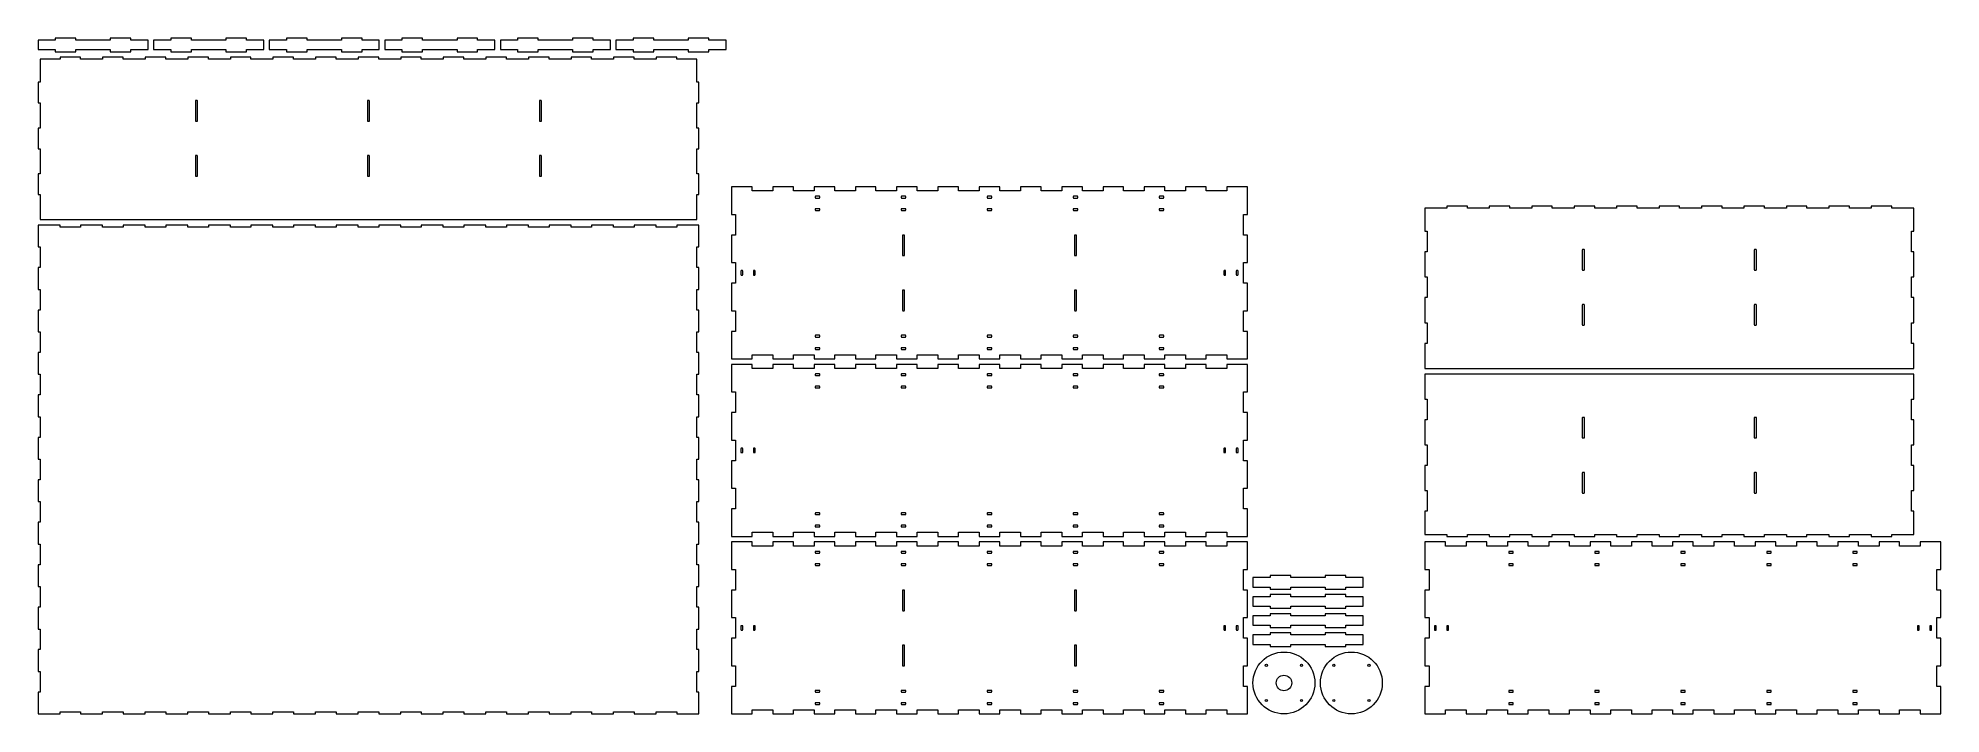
# Model space of a CAD drawing. Header units: millimetres. Extents: x 0 to 2766, y 0 to 982.
import ezdxf

# ---------------------------------------------------------------- set-up
doc = ezdxf.new("R2010")
doc.units = ezdxf.units.MM
doc.layers.add('CORTE', color=1, linetype='Continuous', lineweight=0)

msp = doc.modelspace()

# ---------------------------------------------------------------- linework, layer by layer
at = {"layer": 'CORTE'}
for points in [[(0, 965.4), (25, 965.4), (25, 962.4), (55, 962.4), (55, 965.4), (105, 965.4), (105, 962.4), (135, 962.4), (135, 965.4), (160, 965.4), (160, 979.2), (135, 979.2), (135, 982.2), (105, 982.2), (105, 979.2), (55, 979.2), (55, 982.2), (25, 982.2), (25, 979.2), (0, 979.2)], [(168, 965.4), (193, 965.4), (193, 962.4), (223, 962.4), (223, 965.4), (273, 965.4), (273, 962.4), (303, 962.4), (303, 965.4), (328, 965.4), (328, 979.2), (303, 979.2), (303, 982.2), (273, 982.2), (273, 979.2), (223, 979.2), (223, 982.2), (193, 982.2), (193, 979.2), (168, 979.2)], [(336, 965.4), (361, 965.4), (361, 962.4), (391, 962.4), (391, 965.4), (441, 965.4), (441, 962.4), (471, 962.4), (471, 965.4), (496, 965.4), (496, 979.2), (471, 979.2), (471, 982.2), (441, 982.2), (441, 979.2), (391, 979.2), (391, 982.2), (361, 982.2), (361, 979.2), (336, 979.2)], [(504, 965.4), (529, 965.4), (529, 962.4), (559, 962.4), (559, 965.4), (609, 965.4), (609, 962.4), (639, 962.4), (639, 965.4), (664, 965.4), (664, 979.2), (639, 979.2), (639, 982.2), (609, 982.2), (609, 979.2), (559, 979.2), (559, 982.2), (529, 982.2), (529, 979.2), (504, 979.2)], [(672, 965.4), (697, 965.4), (697, 962.4), (727, 962.4), (727, 965.4), (777, 965.4), (777, 962.4), (807, 962.4), (807, 965.4), (832, 965.4), (832, 979.2), (807, 979.2), (807, 982.2), (777, 982.2), (777, 979.2), (727, 979.2), (727, 982.2), (697, 982.2), (697, 979.2), (672, 979.2)], [(840, 965.4), (865, 965.4), (865, 962.4), (895, 962.4), (895, 965.4), (945, 965.4), (945, 962.4), (975, 962.4), (975, 965.4), (1000, 965.4), (1000, 979.2), (975, 979.2), (975, 982.2), (945, 982.2), (945, 979.2), (895, 979.2), (895, 982.2), (865, 982.2), (865, 979.2), (840, 979.2)], [(957.4, 718.4), (957.4, 754.9), (960.4, 754.9), (960.4, 784.9), (957.4, 784.9), (957.4, 821.4), (960.4, 821.4), (960.4, 851.4), (957.4, 851.4), (957.4, 887.9), (960.4, 887.9), (960.4, 917.9), (957.4, 917.9), (957.4, 951.4), (928.5, 951.4), (928.5, 954.4), (898.5, 954.4), (898.5, 951.4), (866.6, 951.4), (866.6, 954.4), (836.6, 954.4), (836.6, 951.4), (804.7, 951.4), (804.7, 954.4), (774.7, 954.4), (774.7, 951.4), (742.8, 951.4), (742.8, 954.4), (712.8, 954.4), (712.8, 951.4), (680.9, 951.4), (680.9, 954.4), (650.9, 954.4), (650.9, 951.4), (619, 951.4), (619, 954.4), (589, 954.4), (589, 951.4), (557.1, 951.4), (557.1, 954.4), (527.1, 954.4), (527.1, 951.4), (495.2, 951.4), (495.2, 954.4), (465.2, 954.4), (465.2, 951.4), (433.3, 951.4), (433.3, 954.4), (403.3, 954.4), (403.3, 951.4), (371.4, 951.4), (371.4, 954.4), (341.4, 954.4), (341.4, 951.4), (309.5, 951.4), (309.5, 954.4), (279.5, 954.4), (279.5, 951.4), (247.6, 951.4), (247.6, 954.4), (217.6, 954.4), (217.6, 951.4), (185.7, 951.4), (185.7, 954.4), (155.7, 954.4), (155.7, 951.4), (123.8, 951.4), (123.8, 954.4), (93.8, 954.4), (93.8, 951.4), (61.9, 951.4), (61.9, 954.4), (31.9, 954.4), (31.9, 951.4), (3, 951.4), (3, 917.9), (0, 917.9), (0, 887.9), (3, 887.9), (3, 851.4), (0, 851.4), (0, 821.4), (3, 821.4), (3, 784.9), (0, 784.9), (0, 754.9), (3, 754.9), (3, 718.4), (31.9, 718.4), (61.9, 718.4), (93.8, 718.4), (123.8, 718.4), (155.7, 718.4), (185.7, 718.4), (217.6, 718.4), (247.6, 718.4), (279.5, 718.4), (309.5, 718.4), (341.4, 718.4), (371.4, 718.4), (403.3, 718.4), (433.3, 718.4), (465.2, 718.4), (495.2, 718.4), (527.1, 718.4), (557.1, 718.4), (589, 718.4), (619, 718.4), (650.9, 718.4), (680.9, 718.4), (712.8, 718.4), (742.8, 718.4), (774.7, 718.4), (804.7, 718.4), (836.6, 718.4), (866.6, 718.4), (898.5, 718.4), (928.5, 718.4), (957.4, 718.4)], [(231.7, 890.8), (231.696227, 890.867179), (231.684957, 890.933513), (231.66633, 890.998167), (231.640581, 891.06033), (231.608035, 891.119219), (231.569099, 891.174094), (231.524264, 891.224264), (231.474094, 891.269099), (231.419219, 891.308035), (231.36033, 891.340581), (231.298167, 891.36633), (231.233513, 891.384957), (231.167179, 891.396227), (231.1, 891.4), (229.3, 891.4), (229.232821, 891.396227), (229.166487, 891.384957), (229.101833, 891.36633), (229.03967, 891.340581), (228.980781, 891.308035), (228.925906, 891.269099), (228.875736, 891.224264), (228.830901, 891.174094), (228.791965, 891.119219), (228.759419, 891.06033), (228.73367, 890.998167), (228.715043, 890.933513), (228.703773, 890.867179), (228.7, 890.8), (228.7, 862), (228.703773, 861.932821), (228.715043, 861.866487), (228.73367, 861.801833), (228.759419, 861.73967), (228.791965, 861.680781), (228.830901, 861.625906), (228.875736, 861.575736), (228.925906, 861.530901), (228.980781, 861.491965), (229.03967, 861.459419), (229.101833, 861.43367), (229.166487, 861.415043), (229.232821, 861.403773), (229.3, 861.4), (231.1, 861.4), (231.167179, 861.403773), (231.233513, 861.415043), (231.298167, 861.43367), (231.36033, 861.459419), (231.419219, 861.491965), (231.474094, 861.530901), (231.524264, 861.575736), (231.569099, 861.625906), (231.608035, 861.680781), (231.640581, 861.73967), (231.66633, 861.801833), (231.684957, 861.866487), (231.696227, 861.932821), (231.7, 862)], [(481.7, 890.8), (481.696227, 890.867179), (481.684957, 890.933513), (481.66633, 890.998167), (481.640581, 891.06033), (481.608035, 891.119219), (481.569099, 891.174094), (481.524264, 891.224264), (481.474094, 891.269099), (481.419219, 891.308035), (481.36033, 891.340581), (481.298167, 891.36633), (481.233513, 891.384957), (481.167179, 891.396227), (481.1, 891.4), (479.3, 891.4), (479.232821, 891.396227), (479.166487, 891.384957), (479.101833, 891.36633), (479.03967, 891.340581), (478.980781, 891.308035), (478.925906, 891.269099), (478.875736, 891.224264), (478.830901, 891.174094), (478.791965, 891.119219), (478.759419, 891.06033), (478.73367, 890.998167), (478.715043, 890.933513), (478.703773, 890.867179), (478.7, 890.8), (478.7, 862), (478.703773, 861.932821), (478.715043, 861.866487), (478.73367, 861.801833), (478.759419, 861.73967), (478.791965, 861.680781), (478.830901, 861.625906), (478.875736, 861.575736), (478.925906, 861.530901), (478.980781, 861.491965), (479.03967, 861.459419), (479.101833, 861.43367), (479.166487, 861.415043), (479.232821, 861.403773), (479.3, 861.4), (481.1, 861.4), (481.167179, 861.403773), (481.233513, 861.415043), (481.298167, 861.43367), (481.36033, 861.459419), (481.419219, 861.491965), (481.474094, 861.530901), (481.524264, 861.575736), (481.569099, 861.625906), (481.608035, 861.680781), (481.640581, 861.73967), (481.66633, 861.801833), (481.684957, 861.866487), (481.696227, 861.932821), (481.7, 862)], [(731.7, 890.8), (731.696227, 890.867179), (731.684957, 890.933513), (731.66633, 890.998167), (731.640581, 891.06033), (731.608035, 891.119219), (731.569099, 891.174094), (731.524264, 891.224264), (731.474094, 891.269099), (731.419219, 891.308035), (731.36033, 891.340581), (731.298167, 891.36633), (731.233513, 891.384957), (731.167179, 891.396227), (731.1, 891.4), (729.3, 891.4), (729.232821, 891.396227), (729.166487, 891.384957), (729.101833, 891.36633), (729.03967, 891.340581), (728.980781, 891.308035), (728.925906, 891.269099), (728.875736, 891.224264), (728.830901, 891.174094), (728.791965, 891.119219), (728.759419, 891.06033), (728.73367, 890.998167), (728.715043, 890.933513), (728.703773, 890.867179), (728.7, 890.8), (728.7, 862), (728.703773, 861.932821), (728.715043, 861.866487), (728.73367, 861.801833), (728.759419, 861.73967), (728.791965, 861.680781), (728.830901, 861.625906), (728.875736, 861.575736), (728.925906, 861.530901), (728.980781, 861.491965), (729.03967, 861.459419), (729.101833, 861.43367), (729.166487, 861.415043), (729.232821, 861.403773), (729.3, 861.4), (731.1, 861.4), (731.167179, 861.403773), (731.233513, 861.415043), (731.298167, 861.43367), (731.36033, 861.459419), (731.419219, 861.491965), (731.474094, 861.530901), (731.524264, 861.575736), (731.569099, 861.625906), (731.608035, 861.680781), (731.640581, 861.73967), (731.66633, 861.801833), (731.684957, 861.866487), (731.696227, 861.932821), (731.7, 862)], [(231.7, 810.8), (231.696227, 810.867179), (231.684957, 810.933513), (231.66633, 810.998167), (231.640581, 811.06033), (231.608035, 811.119219), (231.569099, 811.174094), (231.524264, 811.224264), (231.474094, 811.269099), (231.419219, 811.308035), (231.36033, 811.340581), (231.298167, 811.36633), (231.233513, 811.384957), (231.167179, 811.396227), (231.1, 811.4), (229.3, 811.4), (229.232821, 811.396227), (229.166487, 811.384957), (229.101833, 811.36633), (229.03967, 811.340581), (228.980781, 811.308035), (228.925906, 811.269099), (228.875736, 811.224264), (228.830901, 811.174094), (228.791965, 811.119219), (228.759419, 811.06033), (228.73367, 810.998167), (228.715043, 810.933513), (228.703773, 810.867179), (228.7, 810.8), (228.7, 782), (228.703773, 781.932821), (228.715043, 781.866487), (228.73367, 781.801833), (228.759419, 781.73967), (228.791965, 781.680781), (228.830901, 781.625906), (228.875736, 781.575736), (228.925906, 781.530901), (228.980781, 781.491965), (229.03967, 781.459419), (229.101833, 781.43367), (229.166487, 781.415043), (229.232821, 781.403773), (229.3, 781.4), (231.1, 781.4), (231.167179, 781.403773), (231.233513, 781.415043), (231.298167, 781.43367), (231.36033, 781.459419), (231.419219, 781.491965), (231.474094, 781.530901), (231.524264, 781.575736), (231.569099, 781.625906), (231.608035, 781.680781), (231.640581, 781.73967), (231.66633, 781.801833), (231.684957, 781.866487), (231.696227, 781.932821), (231.7, 782)], [(481.7, 810.8), (481.696227, 810.867179), (481.684957, 810.933513), (481.66633, 810.998167), (481.640581, 811.06033), (481.608035, 811.119219), (481.569099, 811.174094), (481.524264, 811.224264), (481.474094, 811.269099), (481.419219, 811.308035), (481.36033, 811.340581), (481.298167, 811.36633), (481.233513, 811.384957), (481.167179, 811.396227), (481.1, 811.4), (479.3, 811.4), (479.232821, 811.396227), (479.166487, 811.384957), (479.101833, 811.36633), (479.03967, 811.340581), (478.980781, 811.308035), (478.925906, 811.269099), (478.875736, 811.224264), (478.830901, 811.174094), (478.791965, 811.119219), (478.759419, 811.06033), (478.73367, 810.998167), (478.715043, 810.933513), (478.703773, 810.867179), (478.7, 810.8), (478.7, 782), (478.703773, 781.932821), (478.715043, 781.866487), (478.73367, 781.801833), (478.759419, 781.73967), (478.791965, 781.680781), (478.830901, 781.625906), (478.875736, 781.575736), (478.925906, 781.530901), (478.980781, 781.491965), (479.03967, 781.459419), (479.101833, 781.43367), (479.166487, 781.415043), (479.232821, 781.403773), (479.3, 781.4), (481.1, 781.4), (481.167179, 781.403773), (481.233513, 781.415043), (481.298167, 781.43367), (481.36033, 781.459419), (481.419219, 781.491965), (481.474094, 781.530901), (481.524264, 781.575736), (481.569099, 781.625906), (481.608035, 781.680781), (481.640581, 781.73967), (481.66633, 781.801833), (481.684957, 781.866487), (481.696227, 781.932821), (481.7, 782)], [(731.7, 810.8), (731.696227, 810.867179), (731.684957, 810.933513), (731.66633, 810.998167), (731.640581, 811.06033), (731.608035, 811.119219), (731.569099, 811.174094), (731.524264, 811.224264), (731.474094, 811.269099), (731.419219, 811.308035), (731.36033, 811.340581), (731.298167, 811.36633), (731.233513, 811.384957), (731.167179, 811.396227), (731.1, 811.4), (729.3, 811.4), (729.232821, 811.396227), (729.166487, 811.384957), (729.101833, 811.36633), (729.03967, 811.340581), (728.980781, 811.308035), (728.925906, 811.269099), (728.875736, 811.224264), (728.830901, 811.174094), (728.791965, 811.119219), (728.759419, 811.06033), (728.73367, 810.998167), (728.715043, 810.933513), (728.703773, 810.867179), (728.7, 810.8), (728.7, 782), (728.703773, 781.932821), (728.715043, 781.866487), (728.73367, 781.801833), (728.759419, 781.73967), (728.791965, 781.680781), (728.830901, 781.625906), (728.875736, 781.575736), (728.925906, 781.530901), (728.980781, 781.491965), (729.03967, 781.459419), (729.101833, 781.43367), (729.166487, 781.415043), (729.232821, 781.403773), (729.3, 781.4), (731.1, 781.4), (731.167179, 781.403773), (731.233513, 781.415043), (731.298167, 781.43367), (731.36033, 781.459419), (731.419219, 781.491965), (731.474094, 781.530901), (731.524264, 781.575736), (731.569099, 781.625906), (731.608035, 781.680781), (731.640581, 781.73967), (731.66633, 781.801833), (731.684957, 781.866487), (731.696227, 781.932821), (731.7, 782)], [(1008, 516), (1038, 516), (1038, 522), (1068, 522), (1068, 516), (1098, 516), (1098, 522), (1128, 522), (1128, 516), (1158, 516), (1158, 522), (1188, 522), (1188, 516), (1218, 516), (1218, 522), (1248, 522), (1248, 516), (1278, 516), (1278, 522), (1308, 522), (1308, 516), (1338, 516), (1338, 522), (1368, 522), (1368, 516), (1398, 516), (1398, 522), (1428, 522), (1428, 516), (1458, 516), (1458, 522), (1488, 522), (1488, 516), (1518, 516), (1518, 522), (1548, 522), (1548, 516), (1578, 516), (1578, 522), (1608, 522), (1608, 516), (1638, 516), (1638, 522), (1668, 522), (1668, 516), (1698, 516), (1698, 522), (1728, 522), (1728, 516), (1758, 516), (1758, 556), (1752, 556), (1752, 586), (1758, 586), (1758, 626), (1752, 626), (1752, 656), (1758, 656), (1758, 696), (1752, 696), (1752, 726), (1758, 726), (1758, 766), (1728, 766), (1728, 760), (1698, 760), (1698, 766), (1668, 766), (1668, 760), (1638, 760), (1638, 766), (1608, 766), (1608, 760), (1578, 760), (1578, 766), (1548, 766), (1548, 760), (1518, 760), (1518, 766), (1488, 766), (1488, 760), (1458, 760), (1458, 766), (1428, 766), (1428, 760), (1398, 760), (1398, 766), (1368, 766), (1368, 760), (1338, 760), (1338, 766), (1308, 766), (1308, 760), (1278, 760), (1278, 766), (1248, 766), (1248, 760), (1218, 760), (1218, 766), (1188, 766), (1188, 760), (1158, 760), (1158, 766), (1128, 766), (1128, 760), (1098, 760), (1098, 766), (1068, 766), (1068, 760), (1038, 760), (1038, 766), (1008, 766), (1008, 726), (1014, 726), (1014, 696), (1008, 696), (1008, 656), (1014, 656), (1014, 626), (1008, 626), (1008, 586), (1014, 586), (1014, 556), (1008, 556), (1008, 516)], [(1135.65, 749.75), (1135.717179, 749.753773), (1135.783513, 749.765043), (1135.848167, 749.78367), (1135.91033, 749.809419), (1135.969219, 749.841965), (1136.024094, 749.880901), (1136.074264, 749.925736), (1136.119099, 749.975906), (1136.158035, 750.030781), (1136.190581, 750.08967), (1136.21633, 750.151833), (1136.234957, 750.216487), (1136.246227, 750.282821), (1136.25, 750.35), (1136.25, 751.65), (1136.246227, 751.717179), (1136.234957, 751.783513), (1136.21633, 751.848167), (1136.190581, 751.91033), (1136.158035, 751.969219), (1136.119099, 752.024094), (1136.074264, 752.074264), (1136.024094, 752.119099), (1135.969219, 752.158035), (1135.91033, 752.190581), (1135.848167, 752.21633), (1135.783513, 752.234957), (1135.717179, 752.246227), (1135.65, 752.25), (1130.35, 752.25), (1130.282821, 752.246227), (1130.216487, 752.234957), (1130.151833, 752.21633), (1130.08967, 752.190581), (1130.030781, 752.158035), (1129.975906, 752.119099), (1129.925736, 752.074264), (1129.880901, 752.024094), (1129.841965, 751.969219), (1129.809419, 751.91033), (1129.78367, 751.848167), (1129.765043, 751.783513), (1129.753773, 751.717179), (1129.75, 751.65), (1129.75, 750.35), (1129.753773, 750.282821), (1129.765043, 750.216487), (1129.78367, 750.151833), (1129.809419, 750.08967), (1129.841965, 750.030781), (1129.880901, 749.975906), (1129.925736, 749.925736), (1129.975906, 749.880901), (1130.030781, 749.841965), (1130.08967, 749.809419), (1130.151833, 749.78367), (1130.216487, 749.765043), (1130.282821, 749.753773), (1130.35, 749.75)], [(1260.65, 749.75), (1260.717179, 749.753773), (1260.783513, 749.765043), (1260.848167, 749.78367), (1260.91033, 749.809419), (1260.969219, 749.841965), (1261.024094, 749.880901), (1261.074264, 749.925736), (1261.119099, 749.975906), (1261.158035, 750.030781), (1261.190581, 750.08967), (1261.21633, 750.151833), (1261.234957, 750.216487), (1261.246227, 750.282821), (1261.25, 750.35), (1261.25, 751.65), (1261.246227, 751.717179), (1261.234957, 751.783513), (1261.21633, 751.848167), (1261.190581, 751.91033), (1261.158035, 751.969219), (1261.119099, 752.024094), (1261.074264, 752.074264), (1261.024094, 752.119099), (1260.969219, 752.158035), (1260.91033, 752.190581), (1260.848167, 752.21633), (1260.783513, 752.234957), (1260.717179, 752.246227), (1260.65, 752.25), (1255.35, 752.25), (1255.282821, 752.246227), (1255.216487, 752.234957), (1255.151833, 752.21633), (1255.08967, 752.190581), (1255.030781, 752.158035), (1254.975906, 752.119099), (1254.925736, 752.074264), (1254.880901, 752.024094), (1254.841965, 751.969219), (1254.809419, 751.91033), (1254.78367, 751.848167), (1254.765043, 751.783513), (1254.753773, 751.717179), (1254.75, 751.65), (1254.75, 750.35), (1254.753773, 750.282821), (1254.765043, 750.216487), (1254.78367, 750.151833), (1254.809419, 750.08967), (1254.841965, 750.030781), (1254.880901, 749.975906), (1254.925736, 749.925736), (1254.975906, 749.880901), (1255.030781, 749.841965), (1255.08967, 749.809419), (1255.151833, 749.78367), (1255.216487, 749.765043), (1255.282821, 749.753773), (1255.35, 749.75)], [(1385.65, 749.75), (1385.717179, 749.753773), (1385.783513, 749.765043), (1385.848167, 749.78367), (1385.91033, 749.809419), (1385.969219, 749.841965), (1386.024094, 749.880901), (1386.074264, 749.925736), (1386.119099, 749.975906), (1386.158035, 750.030781), (1386.190581, 750.08967), (1386.21633, 750.151833), (1386.234957, 750.216487), (1386.246227, 750.282821), (1386.25, 750.35), (1386.25, 751.65), (1386.246227, 751.717179), (1386.234957, 751.783513), (1386.21633, 751.848167), (1386.190581, 751.91033), (1386.158035, 751.969219), (1386.119099, 752.024094), (1386.074264, 752.074264), (1386.024094, 752.119099), (1385.969219, 752.158035), (1385.91033, 752.190581), (1385.848167, 752.21633), (1385.783513, 752.234957), (1385.717179, 752.246227), (1385.65, 752.25), (1380.35, 752.25), (1380.282821, 752.246227), (1380.216487, 752.234957), (1380.151833, 752.21633), (1380.08967, 752.190581), (1380.030781, 752.158035), (1379.975906, 752.119099), (1379.925736, 752.074264), (1379.880901, 752.024094), (1379.841965, 751.969219), (1379.809419, 751.91033), (1379.78367, 751.848167), (1379.765043, 751.783513), (1379.753773, 751.717179), (1379.75, 751.65), (1379.75, 750.35), (1379.753773, 750.282821), (1379.765043, 750.216487), (1379.78367, 750.151833), (1379.809419, 750.08967), (1379.841965, 750.030781), (1379.880901, 749.975906), (1379.925736, 749.925736), (1379.975906, 749.880901), (1380.030781, 749.841965), (1380.08967, 749.809419), (1380.151833, 749.78367), (1380.216487, 749.765043), (1380.282821, 749.753773), (1380.35, 749.75)], [(1510.65, 749.75), (1510.717179, 749.753773), (1510.783513, 749.765043), (1510.848167, 749.78367), (1510.91033, 749.809419), (1510.969219, 749.841965), (1511.024094, 749.880901), (1511.074264, 749.925736), (1511.119099, 749.975906), (1511.158035, 750.030781), (1511.190581, 750.08967), (1511.21633, 750.151833), (1511.234957, 750.216487), (1511.246227, 750.282821), (1511.25, 750.35), (1511.25, 751.65), (1511.246227, 751.717179), (1511.234957, 751.783513), (1511.21633, 751.848167), (1511.190581, 751.91033), (1511.158035, 751.969219), (1511.119099, 752.024094), (1511.074264, 752.074264), (1511.024094, 752.119099), (1510.969219, 752.158035), (1510.91033, 752.190581), (1510.848167, 752.21633), (1510.783513, 752.234957), (1510.717179, 752.246227), (1510.65, 752.25), (1505.35, 752.25), (1505.282821, 752.246227), (1505.216487, 752.234957), (1505.151833, 752.21633), (1505.08967, 752.190581), (1505.030781, 752.158035), (1504.975906, 752.119099), (1504.925736, 752.074264), (1504.880901, 752.024094), (1504.841965, 751.969219), (1504.809419, 751.91033), (1504.78367, 751.848167), (1504.765043, 751.783513), (1504.753773, 751.717179), (1504.75, 751.65), (1504.75, 750.35), (1504.753773, 750.282821), (1504.765043, 750.216487), (1504.78367, 750.151833), (1504.809419, 750.08967), (1504.841965, 750.030781), (1504.880901, 749.975906), (1504.925736, 749.925736), (1504.975906, 749.880901), (1505.030781, 749.841965), (1505.08967, 749.809419), (1505.151833, 749.78367), (1505.216487, 749.765043), (1505.282821, 749.753773), (1505.35, 749.75)], [(1635.65, 749.75), (1635.717179, 749.753773), (1635.783513, 749.765043), (1635.848167, 749.78367), (1635.91033, 749.809419), (1635.969219, 749.841965), (1636.024094, 749.880901), (1636.074264, 749.925736), (1636.119099, 749.975906), (1636.158035, 750.030781), (1636.190581, 750.08967), (1636.21633, 750.151833), (1636.234957, 750.216487), (1636.246227, 750.282821), (1636.25, 750.35), (1636.25, 751.65), (1636.246227, 751.717179), (1636.234957, 751.783513), (1636.21633, 751.848167), (1636.190581, 751.91033), (1636.158035, 751.969219), (1636.119099, 752.024094), (1636.074264, 752.074264), (1636.024094, 752.119099), (1635.969219, 752.158035), (1635.91033, 752.190581), (1635.848167, 752.21633), (1635.783513, 752.234957), (1635.717179, 752.246227), (1635.65, 752.25), (1630.35, 752.25), (1630.282821, 752.246227), (1630.216487, 752.234957), (1630.151833, 752.21633), (1630.08967, 752.190581), (1630.030781, 752.158035), (1629.975906, 752.119099), (1629.925736, 752.074264), (1629.880901, 752.024094), (1629.841965, 751.969219), (1629.809419, 751.91033), (1629.78367, 751.848167), (1629.765043, 751.783513), (1629.753773, 751.717179), (1629.75, 751.65), (1629.75, 750.35), (1629.753773, 750.282821), (1629.765043, 750.216487), (1629.78367, 750.151833), (1629.809419, 750.08967), (1629.841965, 750.030781), (1629.880901, 749.975906), (1629.925736, 749.925736), (1629.975906, 749.880901), (1630.030781, 749.841965), (1630.08967, 749.809419), (1630.151833, 749.78367), (1630.216487, 749.765043), (1630.282821, 749.753773), (1630.35, 749.75)], [(1135.65, 731.75), (1135.717179, 731.753773), (1135.783513, 731.765043), (1135.848167, 731.78367), (1135.91033, 731.809419), (1135.969219, 731.841965), (1136.024094, 731.880901), (1136.074264, 731.925736), (1136.119099, 731.975906), (1136.158035, 732.030781), (1136.190581, 732.08967), (1136.21633, 732.151833), (1136.234957, 732.216487), (1136.246227, 732.282821), (1136.25, 732.35), (1136.25, 733.65), (1136.246227, 733.717179), (1136.234957, 733.783513), (1136.21633, 733.848167), (1136.190581, 733.91033), (1136.158035, 733.969219), (1136.119099, 734.024094), (1136.074264, 734.074264), (1136.024094, 734.119099), (1135.969219, 734.158035), (1135.91033, 734.190581), (1135.848167, 734.21633), (1135.783513, 734.234957), (1135.717179, 734.246227), (1135.65, 734.25), (1130.35, 734.25), (1130.282821, 734.246227), (1130.216487, 734.234957), (1130.151833, 734.21633), (1130.08967, 734.190581), (1130.030781, 734.158035), (1129.975906, 734.119099), (1129.925736, 734.074264), (1129.880901, 734.024094), (1129.841965, 733.969219), (1129.809419, 733.91033), (1129.78367, 733.848167), (1129.765043, 733.783513), (1129.753773, 733.717179), (1129.75, 733.65), (1129.75, 732.35), (1129.753773, 732.282821), (1129.765043, 732.216487), (1129.78367, 732.151833), (1129.809419, 732.08967), (1129.841965, 732.030781), (1129.880901, 731.975906), (1129.925736, 731.925736), (1129.975906, 731.880901), (1130.030781, 731.841965), (1130.08967, 731.809419), (1130.151833, 731.78367), (1130.216487, 731.765043), (1130.282821, 731.753773), (1130.35, 731.75)], [(1260.65, 731.75), (1260.717179, 731.753773), (1260.783513, 731.765043), (1260.848167, 731.78367), (1260.91033, 731.809419), (1260.969219, 731.841965), (1261.024094, 731.880901), (1261.074264, 731.925736), (1261.119099, 731.975906), (1261.158035, 732.030781), (1261.190581, 732.08967), (1261.21633, 732.151833), (1261.234957, 732.216487), (1261.246227, 732.282821), (1261.25, 732.35), (1261.25, 733.65), (1261.246227, 733.717179), (1261.234957, 733.783513), (1261.21633, 733.848167), (1261.190581, 733.91033), (1261.158035, 733.969219), (1261.119099, 734.024094), (1261.074264, 734.074264), (1261.024094, 734.119099), (1260.969219, 734.158035), (1260.91033, 734.190581), (1260.848167, 734.21633), (1260.783513, 734.234957), (1260.717179, 734.246227), (1260.65, 734.25), (1255.35, 734.25), (1255.282821, 734.246227), (1255.216487, 734.234957), (1255.151833, 734.21633), (1255.08967, 734.190581), (1255.030781, 734.158035), (1254.975906, 734.119099), (1254.925736, 734.074264), (1254.880901, 734.024094), (1254.841965, 733.969219), (1254.809419, 733.91033), (1254.78367, 733.848167), (1254.765043, 733.783513), (1254.753773, 733.717179), (1254.75, 733.65), (1254.75, 732.35), (1254.753773, 732.282821), (1254.765043, 732.216487), (1254.78367, 732.151833), (1254.809419, 732.08967), (1254.841965, 732.030781), (1254.880901, 731.975906), (1254.925736, 731.925736), (1254.975906, 731.880901), (1255.030781, 731.841965), (1255.08967, 731.809419), (1255.151833, 731.78367), (1255.216487, 731.765043), (1255.282821, 731.753773), (1255.35, 731.75)], [(1385.65, 731.75), (1385.717179, 731.753773), (1385.783513, 731.765043), (1385.848167, 731.78367), (1385.91033, 731.809419), (1385.969219, 731.841965), (1386.024094, 731.880901), (1386.074264, 731.925736), (1386.119099, 731.975906), (1386.158035, 732.030781), (1386.190581, 732.08967), (1386.21633, 732.151833), (1386.234957, 732.216487), (1386.246227, 732.282821), (1386.25, 732.35), (1386.25, 733.65), (1386.246227, 733.717179), (1386.234957, 733.783513), (1386.21633, 733.848167), (1386.190581, 733.91033), (1386.158035, 733.969219), (1386.119099, 734.024094), (1386.074264, 734.074264), (1386.024094, 734.119099), (1385.969219, 734.158035), (1385.91033, 734.190581), (1385.848167, 734.21633), (1385.783513, 734.234957), (1385.717179, 734.246227), (1385.65, 734.25), (1380.35, 734.25), (1380.282821, 734.246227), (1380.216487, 734.234957), (1380.151833, 734.21633), (1380.08967, 734.190581), (1380.030781, 734.158035), (1379.975906, 734.119099), (1379.925736, 734.074264), (1379.880901, 734.024094), (1379.841965, 733.969219), (1379.809419, 733.91033), (1379.78367, 733.848167), (1379.765043, 733.783513), (1379.753773, 733.717179), (1379.75, 733.65), (1379.75, 732.35), (1379.753773, 732.282821), (1379.765043, 732.216487), (1379.78367, 732.151833), (1379.809419, 732.08967), (1379.841965, 732.030781), (1379.880901, 731.975906), (1379.925736, 731.925736), (1379.975906, 731.880901), (1380.030781, 731.841965), (1380.08967, 731.809419), (1380.151833, 731.78367), (1380.216487, 731.765043), (1380.282821, 731.753773), (1380.35, 731.75)], [(1510.65, 731.75), (1510.717179, 731.753773), (1510.783513, 731.765043), (1510.848167, 731.78367), (1510.91033, 731.809419), (1510.969219, 731.841965), (1511.024094, 731.880901), (1511.074264, 731.925736), (1511.119099, 731.975906), (1511.158035, 732.030781), (1511.190581, 732.08967), (1511.21633, 732.151833), (1511.234957, 732.216487), (1511.246227, 732.282821), (1511.25, 732.35), (1511.25, 733.65), (1511.246227, 733.717179), (1511.234957, 733.783513), (1511.21633, 733.848167), (1511.190581, 733.91033), (1511.158035, 733.969219), (1511.119099, 734.024094), (1511.074264, 734.074264), (1511.024094, 734.119099), (1510.969219, 734.158035), (1510.91033, 734.190581), (1510.848167, 734.21633), (1510.783513, 734.234957), (1510.717179, 734.246227), (1510.65, 734.25), (1505.35, 734.25), (1505.282821, 734.246227), (1505.216487, 734.234957), (1505.151833, 734.21633), (1505.08967, 734.190581), (1505.030781, 734.158035), (1504.975906, 734.119099), (1504.925736, 734.074264), (1504.880901, 734.024094), (1504.841965, 733.969219), (1504.809419, 733.91033), (1504.78367, 733.848167), (1504.765043, 733.783513), (1504.753773, 733.717179), (1504.75, 733.65), (1504.75, 732.35), (1504.753773, 732.282821), (1504.765043, 732.216487), (1504.78367, 732.151833), (1504.809419, 732.08967), (1504.841965, 732.030781), (1504.880901, 731.975906), (1504.925736, 731.925736), (1504.975906, 731.880901), (1505.030781, 731.841965), (1505.08967, 731.809419), (1505.151833, 731.78367), (1505.216487, 731.765043), (1505.282821, 731.753773), (1505.35, 731.75)], [(1635.65, 731.75), (1635.717179, 731.753773), (1635.783513, 731.765043), (1635.848167, 731.78367), (1635.91033, 731.809419), (1635.969219, 731.841965), (1636.024094, 731.880901), (1636.074264, 731.925736), (1636.119099, 731.975906), (1636.158035, 732.030781), (1636.190581, 732.08967), (1636.21633, 732.151833), (1636.234957, 732.216487), (1636.246227, 732.282821), (1636.25, 732.35), (1636.25, 733.65), (1636.246227, 733.717179), (1636.234957, 733.783513), (1636.21633, 733.848167), (1636.190581, 733.91033), (1636.158035, 733.969219), (1636.119099, 734.024094), (1636.074264, 734.074264), (1636.024094, 734.119099), (1635.969219, 734.158035), (1635.91033, 734.190581), (1635.848167, 734.21633), (1635.783513, 734.234957), (1635.717179, 734.246227), (1635.65, 734.25), (1630.35, 734.25), (1630.282821, 734.246227), (1630.216487, 734.234957), (1630.151833, 734.21633), (1630.08967, 734.190581), (1630.030781, 734.158035), (1629.975906, 734.119099), (1629.925736, 734.074264), (1629.880901, 734.024094), (1629.841965, 733.969219), (1629.809419, 733.91033), (1629.78367, 733.848167), (1629.765043, 733.783513), (1629.753773, 733.717179), (1629.75, 733.65), (1629.75, 732.35), (1629.753773, 732.282821), (1629.765043, 732.216487), (1629.78367, 732.151833), (1629.809419, 732.08967), (1629.841965, 732.030781), (1629.880901, 731.975906), (1629.925736, 731.925736), (1629.975906, 731.880901), (1630.030781, 731.841965), (1630.08967, 731.809419), (1630.151833, 731.78367), (1630.216487, 731.765043), (1630.282821, 731.753773), (1630.35, 731.75)], [(2016, 502), (2047.7, 502), (2077.7, 502), (2109.4, 502), (2139.4, 502), (2171.1, 502), (2201.1, 502), (2232.8, 502), (2262.8, 502), (2294.5, 502), (2324.5, 502), (2356.2, 502), (2386.2, 502), (2417.9, 502), (2447.9, 502), (2479.6, 502), (2509.6, 502), (2541.3, 502), (2571.3, 502), (2603, 502), (2633, 502), (2664.7, 502), (2694.7, 502), (2726.4, 502), (2726.4, 538.5), (2723.4, 538.5), (2723.4, 568.5), (2726.4, 568.5), (2726.4, 605), (2723.4, 605), (2723.4, 635), (2726.4, 635), (2726.4, 671.5), (2723.4, 671.5), (2723.4, 701.5), (2726.4, 701.5), (2726.4, 735), (2694.7, 735), (2694.7, 738), (2664.7, 738), (2664.7, 735), (2633, 735), (2633, 738), (2603, 738), (2603, 735), (2571.3, 735), (2571.3, 738), (2541.3, 738), (2541.3, 735), (2509.6, 735), (2509.6, 738), (2479.6, 738), (2479.6, 735), (2447.9, 735), (2447.9, 738), (2417.9, 738), (2417.9, 735), (2386.2, 735), (2386.2, 738), (2356.2, 738), (2356.2, 735), (2324.5, 735), (2324.5, 738), (2294.5, 738), (2294.5, 735), (2262.8, 735), (2262.8, 738), (2232.8, 738), (2232.8, 735), (2201.1, 735), (2201.1, 738), (2171.1, 738), (2171.1, 735), (2139.4, 735), (2139.4, 738), (2109.4, 738), (2109.4, 735), (2077.7, 735), (2077.7, 738), (2047.7, 738), (2047.7, 735), (2016, 735), (2016, 701.5), (2019, 701.5), (2019, 671.5), (2016, 671.5), (2016, 635), (2019, 635), (2019, 605), (2016, 605), (2016, 568.5), (2019, 568.5), (2019, 538.5), (2016, 538.5), (2016, 502)], [(960.4, 0), (960.4, 31.7), (957.4, 31.7), (957.4, 61.7), (960.4, 61.7), (960.4, 93.4), (957.4, 93.4), (957.4, 123.4), (960.4, 123.4), (960.4, 155.1), (957.4, 155.1), (957.4, 185.1), (960.4, 185.1), (960.4, 216.8), (957.4, 216.8), (957.4, 246.8), (960.4, 246.8), (960.4, 278.5), (957.4, 278.5), (957.4, 308.5), (960.4, 308.5), (960.4, 340.2), (957.4, 340.2), (957.4, 370.2), (960.4, 370.2), (960.4, 401.9), (957.4, 401.9), (957.4, 431.9), (960.4, 431.9), (960.4, 463.6), (957.4, 463.6), (957.4, 493.6), (960.4, 493.6), (960.4, 525.3), (957.4, 525.3), (957.4, 555.3), (960.4, 555.3), (960.4, 587), (957.4, 587), (957.4, 617), (960.4, 617), (960.4, 648.7), (957.4, 648.7), (957.4, 678.7), (960.4, 678.7), (960.4, 710.4), (928.5, 710.4), (928.5, 707.4), (898.5, 707.4), (898.5, 710.4), (866.6, 710.4), (866.6, 707.4), (836.6, 707.4), (836.6, 710.4), (804.7, 710.4), (804.7, 707.4), (774.7, 707.4), (774.7, 710.4), (742.8, 710.4), (742.8, 707.4), (712.8, 707.4), (712.8, 710.4), (680.9, 710.4), (680.9, 707.4), (650.9, 707.4), (650.9, 710.4), (619, 710.4), (619, 707.4), (589, 707.4), (589, 710.4), (557.1, 710.4), (557.1, 707.4), (527.1, 707.4), (527.1, 710.4), (495.2, 710.4), (495.2, 707.4), (465.2, 707.4), (465.2, 710.4), (433.3, 710.4), (433.3, 707.4), (403.3, 707.4), (403.3, 710.4), (371.4, 710.4), (371.4, 707.4), (341.4, 707.4), (341.4, 710.4), (309.5, 710.4), (309.5, 707.4), (279.5, 707.4), (279.5, 710.4), (247.6, 710.4), (247.6, 707.4), (217.6, 707.4), (217.6, 710.4), (185.7, 710.4), (185.7, 707.4), (155.7, 707.4), (155.7, 710.4), (123.8, 710.4), (123.8, 707.4), (93.8, 707.4), (93.8, 710.4), (61.9, 710.4), (61.9, 707.4), (31.9, 707.4), (31.9, 710.4), (0, 710.4), (0, 678.7), (3, 678.7), (3, 648.7), (0, 648.7), (0, 617), (3, 617), (3, 587), (0, 587), (0, 555.3), (3, 555.3), (3, 525.3), (0, 525.3), (0, 493.6), (3, 493.6), (3, 463.6), (0, 463.6), (0, 431.9), (3, 431.9), (3, 401.9), (0, 401.9), (0, 370.2), (3, 370.2), (3, 340.2), (0, 340.2), (0, 308.5), (3, 308.5), (3, 278.5), (0, 278.5), (0, 246.8), (3, 246.8), (3, 216.8), (0, 216.8), (0, 185.1), (3, 185.1), (3, 155.1), (0, 155.1), (0, 123.4), (3, 123.4), (3, 93.4), (0, 93.4), (0, 61.7), (3, 61.7), (3, 31.7), (0, 31.7), (0, 0), (31.9, 0), (31.9, 3), (61.9, 3), (61.9, 0), (93.8, 0), (93.8, 3), (123.8, 3), (123.8, 0), (155.7, 0), (155.7, 3), (185.7, 3), (185.7, 0), (217.6, 0), (217.6, 3), (247.6, 3), (247.6, 0), (279.5, 0), (279.5, 3), (309.5, 3), (309.5, 0), (341.4, 0), (341.4, 3), (371.4, 3), (371.4, 0), (403.3, 0), (403.3, 3), (433.3, 3), (433.3, 0), (465.2, 0), (465.2, 3), (495.2, 3), (495.2, 0), (527.1, 0), (527.1, 3), (557.1, 3), (557.1, 0), (589, 0), (589, 3), (619, 3), (619, 0), (650.9, 0), (650.9, 3), (680.9, 3), (680.9, 0), (712.8, 0), (712.8, 3), (742.8, 3), (742.8, 0), (774.7, 0), (774.7, 3), (804.7, 3), (804.7, 0), (836.6, 0), (836.6, 3), (866.6, 3), (866.6, 0), (898.5, 0), (898.5, 3), (928.5, 3), (928.5, 0), (960.4, 0)], [(1258.9, 666), (1258.967179, 666.003773), (1259.033513, 666.015043), (1259.098167, 666.03367), (1259.16033, 666.059419), (1259.219219, 666.091965), (1259.274094, 666.130901), (1259.324264, 666.175736), (1259.369099, 666.225906), (1259.408035, 666.280781), (1259.440581, 666.33967), (1259.46633, 666.401833), (1259.484957, 666.466487), (1259.496227, 666.532821), (1259.5, 666.6), (1259.5, 695.4), (1259.496227, 695.467179), (1259.484957, 695.533513), (1259.46633, 695.598167), (1259.440581, 695.66033), (1259.408035, 695.719219), (1259.369099, 695.774094), (1259.324264, 695.824264), (1259.274094, 695.869099), (1259.219219, 695.908035), (1259.16033, 695.940581), (1259.098167, 695.96633), (1259.033513, 695.984957), (1258.967179, 695.996227), (1258.9, 696), (1257.1, 696), (1257.032821, 695.996227), (1256.966487, 695.984957), (1256.901833, 695.96633), (1256.83967, 695.940581), (1256.780781, 695.908035), (1256.725906, 695.869099), (1256.675736, 695.824264), (1256.630901, 695.774094), (1256.591965, 695.719219), (1256.559419, 695.66033), (1256.53367, 695.598167), (1256.515043, 695.533513), (1256.503773, 695.467179), (1256.5, 695.4), (1256.5, 666.6), (1256.503773, 666.532821), (1256.515043, 666.466487), (1256.53367, 666.401833), (1256.559419, 666.33967), (1256.591965, 666.280781), (1256.630901, 666.225906), (1256.675736, 666.175736), (1256.725906, 666.130901), (1256.780781, 666.091965), (1256.83967, 666.059419), (1256.901833, 666.03367), (1256.966487, 666.015043), (1257.032821, 666.003773), (1257.1, 666)], [(1508.9, 666), (1508.967179, 666.003773), (1509.033513, 666.015043), (1509.098167, 666.03367), (1509.16033, 666.059419), (1509.219219, 666.091965), (1509.274094, 666.130901), (1509.324264, 666.175736), (1509.369099, 666.225906), (1509.408035, 666.280781), (1509.440581, 666.33967), (1509.46633, 666.401833), (1509.484957, 666.466487), (1509.496227, 666.532821), (1509.5, 666.6), (1509.5, 695.4), (1509.496227, 695.467179), (1509.484957, 695.533513), (1509.46633, 695.598167), (1509.440581, 695.66033), (1509.408035, 695.719219), (1509.369099, 695.774094), (1509.324264, 695.824264), (1509.274094, 695.869099), (1509.219219, 695.908035), (1509.16033, 695.940581), (1509.098167, 695.96633), (1509.033513, 695.984957), (1508.967179, 695.996227), (1508.9, 696), (1507.1, 696), (1507.032821, 695.996227), (1506.966487, 695.984957), (1506.901833, 695.96633), (1506.83967, 695.940581), (1506.780781, 695.908035), (1506.725906, 695.869099), (1506.675736, 695.824264), (1506.630901, 695.774094), (1506.591965, 695.719219), (1506.559419, 695.66033), (1506.53367, 695.598167), (1506.515043, 695.533513), (1506.503773, 695.467179), (1506.5, 695.4), (1506.5, 666.6), (1506.503773, 666.532821), (1506.515043, 666.466487), (1506.53367, 666.401833), (1506.559419, 666.33967), (1506.591965, 666.280781), (1506.630901, 666.225906), (1506.675736, 666.175736), (1506.725906, 666.130901), (1506.780781, 666.091965), (1506.83967, 666.059419), (1506.901833, 666.03367), (1506.966487, 666.015043), (1507.032821, 666.003773), (1507.1, 666)], [(2247.1, 645), (2247.167179, 645.003773), (2247.233513, 645.015043), (2247.298167, 645.03367), (2247.36033, 645.059419), (2247.419219, 645.091965), (2247.474094, 645.130901), (2247.524264, 645.175736), (2247.569099, 645.225906), (2247.608035, 645.280781), (2247.640581, 645.33967), (2247.66633, 645.401833), (2247.684957, 645.466487), (2247.696227, 645.532821), (2247.7, 645.6), (2247.7, 674.4), (2247.696227, 674.467179), (2247.684957, 674.533513), (2247.66633, 674.598167), (2247.640581, 674.66033), (2247.608035, 674.719219), (2247.569099, 674.774094), (2247.524264, 674.824264), (2247.474094, 674.869099), (2247.419219, 674.908035), (2247.36033, 674.940581), (2247.298167, 674.96633), (2247.233513, 674.984957), (2247.167179, 674.996227), (2247.1, 675), (2245.3, 675), (2245.232821, 674.996227), (2245.166487, 674.984957), (2245.101833, 674.96633), (2245.03967, 674.940581), (2244.980781, 674.908035), (2244.925906, 674.869099), (2244.875736, 674.824264), (2244.830901, 674.774094), (2244.791965, 674.719219), (2244.759419, 674.66033), (2244.73367, 674.598167), (2244.715043, 674.533513), (2244.703773, 674.467179), (2244.7, 674.4), (2244.7, 645.6), (2244.703773, 645.532821), (2244.715043, 645.466487), (2244.73367, 645.401833), (2244.759419, 645.33967), (2244.791965, 645.280781), (2244.830901, 645.225906), (2244.875736, 645.175736), (2244.925906, 645.130901), (2244.980781, 645.091965), (2245.03967, 645.059419), (2245.101833, 645.03367), (2245.166487, 645.015043), (2245.232821, 645.003773), (2245.3, 645)], [(2497.1, 645), (2497.167179, 645.003773), (2497.233513, 645.015043), (2497.298167, 645.03367), (2497.36033, 645.059419), (2497.419219, 645.091965), (2497.474094, 645.130901), (2497.524264, 645.175736), (2497.569099, 645.225906), (2497.608035, 645.280781), (2497.640581, 645.33967), (2497.66633, 645.401833), (2497.684957, 645.466487), (2497.696227, 645.532821), (2497.7, 645.6), (2497.7, 674.4), (2497.696227, 674.467179), (2497.684957, 674.533513), (2497.66633, 674.598167), (2497.640581, 674.66033), (2497.608035, 674.719219), (2497.569099, 674.774094), (2497.524264, 674.824264), (2497.474094, 674.869099), (2497.419219, 674.908035), (2497.36033, 674.940581), (2497.298167, 674.96633), (2497.233513, 674.984957), (2497.167179, 674.996227), (2497.1, 675), (2495.3, 675), (2495.232821, 674.996227), (2495.166487, 674.984957), (2495.101833, 674.96633), (2495.03967, 674.940581), (2494.980781, 674.908035), (2494.925906, 674.869099), (2494.875736, 674.824264), (2494.830901, 674.774094), (2494.791965, 674.719219), (2494.759419, 674.66033), (2494.73367, 674.598167), (2494.715043, 674.533513), (2494.703773, 674.467179), (2494.7, 674.4), (2494.7, 645.6), (2494.703773, 645.532821), (2494.715043, 645.466487), (2494.73367, 645.401833), (2494.759419, 645.33967), (2494.791965, 645.280781), (2494.830901, 645.225906), (2494.875736, 645.175736), (2494.925906, 645.130901), (2494.980781, 645.091965), (2495.03967, 645.059419), (2495.101833, 645.03367), (2495.166487, 645.015043), (2495.232821, 645.003773), (2495.3, 645)], [(1023.65, 637.75), (1023.717179, 637.753773), (1023.783513, 637.765043), (1023.848167, 637.78367), (1023.91033, 637.809419), (1023.969219, 637.841965), (1024.024094, 637.880901), (1024.074264, 637.925736), (1024.119099, 637.975906), (1024.158035, 638.030781), (1024.190581, 638.08967), (1024.21633, 638.151833), (1024.234957, 638.216487), (1024.246227, 638.282821), (1024.25, 638.35), (1024.25, 643.65), (1024.246227, 643.717179), (1024.234957, 643.783513), (1024.21633, 643.848167), (1024.190581, 643.91033), (1024.158035, 643.969219), (1024.119099, 644.024094), (1024.074264, 644.074264), (1024.024094, 644.119099), (1023.969219, 644.158035), (1023.91033, 644.190581), (1023.848167, 644.21633), (1023.783513, 644.234957), (1023.717179, 644.246227), (1023.65, 644.25), (1022.35, 644.25), (1022.282821, 644.246227), (1022.216487, 644.234957), (1022.151833, 644.21633), (1022.08967, 644.190581), (1022.030781, 644.158035), (1021.975906, 644.119099), (1021.925736, 644.074264), (1021.880901, 644.024094), (1021.841965, 643.969219), (1021.809419, 643.91033), (1021.78367, 643.848167), (1021.765043, 643.783513), (1021.753773, 643.717179), (1021.75, 643.65), (1021.75, 638.35), (1021.753773, 638.282821), (1021.765043, 638.216487), (1021.78367, 638.151833), (1021.809419, 638.08967), (1021.841965, 638.030781), (1021.880901, 637.975906), (1021.925736, 637.925736), (1021.975906, 637.880901), (1022.030781, 637.841965), (1022.08967, 637.809419), (1022.151833, 637.78367), (1022.216487, 637.765043), (1022.282821, 637.753773), (1022.35, 637.75)], [(1041.65, 637.75), (1041.717179, 637.753773), (1041.783513, 637.765043), (1041.848167, 637.78367), (1041.91033, 637.809419), (1041.969219, 637.841965), (1042.024094, 637.880901), (1042.074264, 637.925736), (1042.119099, 637.975906), (1042.158035, 638.030781), (1042.190581, 638.08967), (1042.21633, 638.151833), (1042.234957, 638.216487), (1042.246227, 638.282821), (1042.25, 638.35), (1042.25, 643.65), (1042.246227, 643.717179), (1042.234957, 643.783513), (1042.21633, 643.848167), (1042.190581, 643.91033), (1042.158035, 643.969219), (1042.119099, 644.024094), (1042.074264, 644.074264), (1042.024094, 644.119099), (1041.969219, 644.158035), (1041.91033, 644.190581), (1041.848167, 644.21633), (1041.783513, 644.234957), (1041.717179, 644.246227), (1041.65, 644.25), (1040.35, 644.25), (1040.282821, 644.246227), (1040.216487, 644.234957), (1040.151833, 644.21633), (1040.08967, 644.190581), (1040.030781, 644.158035), (1039.975906, 644.119099), (1039.925736, 644.074264), (1039.880901, 644.024094), (1039.841965, 643.969219), (1039.809419, 643.91033), (1039.78367, 643.848167), (1039.765043, 643.783513), (1039.753773, 643.717179), (1039.75, 643.65), (1039.75, 638.35), (1039.753773, 638.282821), (1039.765043, 638.216487), (1039.78367, 638.151833), (1039.809419, 638.08967), (1039.841965, 638.030781), (1039.880901, 637.975906), (1039.925736, 637.925736), (1039.975906, 637.880901), (1040.030781, 637.841965), (1040.08967, 637.809419), (1040.151833, 637.78367), (1040.216487, 637.765043), (1040.282821, 637.753773), (1040.35, 637.75)], [(1725.65, 637.75), (1725.717179, 637.753773), (1725.783513, 637.765043), (1725.848167, 637.78367), (1725.91033, 637.809419), (1725.969219, 637.841965), (1726.024094, 637.880901), (1726.074264, 637.925736), (1726.119099, 637.975906), (1726.158035, 638.030781), (1726.190581, 638.08967), (1726.21633, 638.151833), (1726.234957, 638.216487), (1726.246227, 638.282821), (1726.25, 638.35), (1726.25, 643.65), (1726.246227, 643.717179), (1726.234957, 643.783513), (1726.21633, 643.848167), (1726.190581, 643.91033), (1726.158035, 643.969219), (1726.119099, 644.024094), (1726.074264, 644.074264), (1726.024094, 644.119099), (1725.969219, 644.158035), (1725.91033, 644.190581), (1725.848167, 644.21633), (1725.783513, 644.234957), (1725.717179, 644.246227), (1725.65, 644.25), (1724.35, 644.25), (1724.282821, 644.246227), (1724.216487, 644.234957), (1724.151833, 644.21633), (1724.08967, 644.190581), (1724.030781, 644.158035), (1723.975906, 644.119099), (1723.925736, 644.074264), (1723.880901, 644.024094), (1723.841965, 643.969219), (1723.809419, 643.91033), (1723.78367, 643.848167), (1723.765043, 643.783513), (1723.753773, 643.717179), (1723.75, 643.65), (1723.75, 638.35), (1723.753773, 638.282821), (1723.765043, 638.216487), (1723.78367, 638.151833), (1723.809419, 638.08967), (1723.841965, 638.030781), (1723.880901, 637.975906), (1723.925736, 637.925736), (1723.975906, 637.880901), (1724.030781, 637.841965), (1724.08967, 637.809419), (1724.151833, 637.78367), (1724.216487, 637.765043), (1724.282821, 637.753773), (1724.35, 637.75)], [(1743.65, 637.75), (1743.717179, 637.753773), (1743.783513, 637.765043), (1743.848167, 637.78367), (1743.91033, 637.809419), (1743.969219, 637.841965), (1744.024094, 637.880901), (1744.074264, 637.925736), (1744.119099, 637.975906), (1744.158035, 638.030781), (1744.190581, 638.08967), (1744.21633, 638.151833), (1744.234957, 638.216487), (1744.246227, 638.282821), (1744.25, 638.35), (1744.25, 643.65), (1744.246227, 643.717179), (1744.234957, 643.783513), (1744.21633, 643.848167), (1744.190581, 643.91033), (1744.158035, 643.969219), (1744.119099, 644.024094), (1744.074264, 644.074264), (1744.024094, 644.119099), (1743.969219, 644.158035), (1743.91033, 644.190581), (1743.848167, 644.21633), (1743.783513, 644.234957), (1743.717179, 644.246227), (1743.65, 644.25), (1742.35, 644.25), (1742.282821, 644.246227), (1742.216487, 644.234957), (1742.151833, 644.21633), (1742.08967, 644.190581), (1742.030781, 644.158035), (1741.975906, 644.119099), (1741.925736, 644.074264), (1741.880901, 644.024094), (1741.841965, 643.969219), (1741.809419, 643.91033), (1741.78367, 643.848167), (1741.765043, 643.783513), (1741.753773, 643.717179), (1741.75, 643.65), (1741.75, 638.35), (1741.753773, 638.282821), (1741.765043, 638.216487), (1741.78367, 638.151833), (1741.809419, 638.08967), (1741.841965, 638.030781), (1741.880901, 637.975906), (1741.925736, 637.925736), (1741.975906, 637.880901), (1742.030781, 637.841965), (1742.08967, 637.809419), (1742.151833, 637.78367), (1742.216487, 637.765043), (1742.282821, 637.753773), (1742.35, 637.75)], [(1258.9, 586), (1258.967179, 586.003773), (1259.033513, 586.015043), (1259.098167, 586.03367), (1259.16033, 586.059419), (1259.219219, 586.091965), (1259.274094, 586.130901), (1259.324264, 586.175736), (1259.369099, 586.225906), (1259.408035, 586.280781), (1259.440581, 586.33967), (1259.46633, 586.401833), (1259.484957, 586.466487), (1259.496227, 586.532821), (1259.5, 586.6), (1259.5, 615.4), (1259.496227, 615.467179), (1259.484957, 615.533513), (1259.46633, 615.598167), (1259.440581, 615.66033), (1259.408035, 615.719219), (1259.369099, 615.774094), (1259.324264, 615.824264), (1259.274094, 615.869099), (1259.219219, 615.908035), (1259.16033, 615.940581), (1259.098167, 615.96633), (1259.033513, 615.984957), (1258.967179, 615.996227), (1258.9, 616), (1257.1, 616), (1257.032821, 615.996227), (1256.966487, 615.984957), (1256.901833, 615.96633), (1256.83967, 615.940581), (1256.780781, 615.908035), (1256.725906, 615.869099), (1256.675736, 615.824264), (1256.630901, 615.774094), (1256.591965, 615.719219), (1256.559419, 615.66033), (1256.53367, 615.598167), (1256.515043, 615.533513), (1256.503773, 615.467179), (1256.5, 615.4), (1256.5, 586.6), (1256.503773, 586.532821), (1256.515043, 586.466487), (1256.53367, 586.401833), (1256.559419, 586.33967), (1256.591965, 586.280781), (1256.630901, 586.225906), (1256.675736, 586.175736), (1256.725906, 586.130901), (1256.780781, 586.091965), (1256.83967, 586.059419), (1256.901833, 586.03367), (1256.966487, 586.015043), (1257.032821, 586.003773), (1257.1, 586)], [(1508.9, 586), (1508.967179, 586.003773), (1509.033513, 586.015043), (1509.098167, 586.03367), (1509.16033, 586.059419), (1509.219219, 586.091965), (1509.274094, 586.130901), (1509.324264, 586.175736), (1509.369099, 586.225906), (1509.408035, 586.280781), (1509.440581, 586.33967), (1509.46633, 586.401833), (1509.484957, 586.466487), (1509.496227, 586.532821), (1509.5, 586.6), (1509.5, 615.4), (1509.496227, 615.467179), (1509.484957, 615.533513), (1509.46633, 615.598167), (1509.440581, 615.66033), (1509.408035, 615.719219), (1509.369099, 615.774094), (1509.324264, 615.824264), (1509.274094, 615.869099), (1509.219219, 615.908035), (1509.16033, 615.940581), (1509.098167, 615.96633), (1509.033513, 615.984957), (1508.967179, 615.996227), (1508.9, 616), (1507.1, 616), (1507.032821, 615.996227), (1506.966487, 615.984957), (1506.901833, 615.96633), (1506.83967, 615.940581), (1506.780781, 615.908035), (1506.725906, 615.869099), (1506.675736, 615.824264), (1506.630901, 615.774094), (1506.591965, 615.719219), (1506.559419, 615.66033), (1506.53367, 615.598167), (1506.515043, 615.533513), (1506.503773, 615.467179), (1506.5, 615.4), (1506.5, 586.6), (1506.503773, 586.532821), (1506.515043, 586.466487), (1506.53367, 586.401833), (1506.559419, 586.33967), (1506.591965, 586.280781), (1506.630901, 586.225906), (1506.675736, 586.175736), (1506.725906, 586.130901), (1506.780781, 586.091965), (1506.83967, 586.059419), (1506.901833, 586.03367), (1506.966487, 586.015043), (1507.032821, 586.003773), (1507.1, 586)], [(2247.1, 565), (2247.167179, 565.003773), (2247.233513, 565.015043), (2247.298167, 565.03367), (2247.36033, 565.059419), (2247.419219, 565.091965), (2247.474094, 565.130901), (2247.524264, 565.175736), (2247.569099, 565.225906), (2247.608035, 565.280781), (2247.640581, 565.33967), (2247.66633, 565.401833), (2247.684957, 565.466487), (2247.696227, 565.532821), (2247.7, 565.6), (2247.7, 594.4), (2247.696227, 594.467179), (2247.684957, 594.533513), (2247.66633, 594.598167), (2247.640581, 594.66033), (2247.608035, 594.719219), (2247.569099, 594.774094), (2247.524264, 594.824264), (2247.474094, 594.869099), (2247.419219, 594.908035), (2247.36033, 594.940581), (2247.298167, 594.96633), (2247.233513, 594.984957), (2247.167179, 594.996227), (2247.1, 595), (2245.3, 595), (2245.232821, 594.996227), (2245.166487, 594.984957), (2245.101833, 594.96633), (2245.03967, 594.940581), (2244.980781, 594.908035), (2244.925906, 594.869099), (2244.875736, 594.824264), (2244.830901, 594.774094), (2244.791965, 594.719219), (2244.759419, 594.66033), (2244.73367, 594.598167), (2244.715043, 594.533513), (2244.703773, 594.467179), (2244.7, 594.4), (2244.7, 565.6), (2244.703773, 565.532821), (2244.715043, 565.466487), (2244.73367, 565.401833), (2244.759419, 565.33967), (2244.791965, 565.280781), (2244.830901, 565.225906), (2244.875736, 565.175736), (2244.925906, 565.130901), (2244.980781, 565.091965), (2245.03967, 565.059419), (2245.101833, 565.03367), (2245.166487, 565.015043), (2245.232821, 565.003773), (2245.3, 565)], [(2497.1, 565), (2497.167179, 565.003773), (2497.233513, 565.015043), (2497.298167, 565.03367), (2497.36033, 565.059419), (2497.419219, 565.091965), (2497.474094, 565.130901), (2497.524264, 565.175736), (2497.569099, 565.225906), (2497.608035, 565.280781), (2497.640581, 565.33967), (2497.66633, 565.401833), (2497.684957, 565.466487), (2497.696227, 565.532821), (2497.7, 565.6), (2497.7, 594.4), (2497.696227, 594.467179), (2497.684957, 594.533513), (2497.66633, 594.598167), (2497.640581, 594.66033), (2497.608035, 594.719219), (2497.569099, 594.774094), (2497.524264, 594.824264), (2497.474094, 594.869099), (2497.419219, 594.908035), (2497.36033, 594.940581), (2497.298167, 594.96633), (2497.233513, 594.984957), (2497.167179, 594.996227), (2497.1, 595), (2495.3, 595), (2495.232821, 594.996227), (2495.166487, 594.984957), (2495.101833, 594.96633), (2495.03967, 594.940581), (2494.980781, 594.908035), (2494.925906, 594.869099), (2494.875736, 594.824264), (2494.830901, 594.774094), (2494.791965, 594.719219), (2494.759419, 594.66033), (2494.73367, 594.598167), (2494.715043, 594.533513), (2494.703773, 594.467179), (2494.7, 594.4), (2494.7, 565.6), (2494.703773, 565.532821), (2494.715043, 565.466487), (2494.73367, 565.401833), (2494.759419, 565.33967), (2494.791965, 565.280781), (2494.830901, 565.225906), (2494.875736, 565.175736), (2494.925906, 565.130901), (2494.980781, 565.091965), (2495.03967, 565.059419), (2495.101833, 565.03367), (2495.166487, 565.015043), (2495.232821, 565.003773), (2495.3, 565)], [(1135.65, 547.75), (1135.717179, 547.753773), (1135.783513, 547.765043), (1135.848167, 547.78367), (1135.91033, 547.809419), (1135.969219, 547.841965), (1136.024094, 547.880901), (1136.074264, 547.925736), (1136.119099, 547.975906), (1136.158035, 548.030781), (1136.190581, 548.08967), (1136.21633, 548.151833), (1136.234957, 548.216487), (1136.246227, 548.282821), (1136.25, 548.35), (1136.25, 549.65), (1136.246227, 549.717179), (1136.234957, 549.783513), (1136.21633, 549.848167), (1136.190581, 549.91033), (1136.158035, 549.969219), (1136.119099, 550.024094), (1136.074264, 550.074264), (1136.024094, 550.119099), (1135.969219, 550.158035), (1135.91033, 550.190581), (1135.848167, 550.21633), (1135.783513, 550.234957), (1135.717179, 550.246227), (1135.65, 550.25), (1130.35, 550.25), (1130.282821, 550.246227), (1130.216487, 550.234957), (1130.151833, 550.21633), (1130.08967, 550.190581), (1130.030781, 550.158035), (1129.975906, 550.119099), (1129.925736, 550.074264), (1129.880901, 550.024094), (1129.841965, 549.969219), (1129.809419, 549.91033), (1129.78367, 549.848167), (1129.765043, 549.783513), (1129.753773, 549.717179), (1129.75, 549.65), (1129.75, 548.35), (1129.753773, 548.282821), (1129.765043, 548.216487), (1129.78367, 548.151833), (1129.809419, 548.08967), (1129.841965, 548.030781), (1129.880901, 547.975906), (1129.925736, 547.925736), (1129.975906, 547.880901), (1130.030781, 547.841965), (1130.08967, 547.809419), (1130.151833, 547.78367), (1130.216487, 547.765043), (1130.282821, 547.753773), (1130.35, 547.75)], [(1135.65, 529.75), (1135.717179, 529.753773), (1135.783513, 529.765043), (1135.848167, 529.78367), (1135.91033, 529.809419), (1135.969219, 529.841965), (1136.024094, 529.880901), (1136.074264, 529.925736), (1136.119099, 529.975906), (1136.158035, 530.030781), (1136.190581, 530.08967), (1136.21633, 530.151833), (1136.234957, 530.216487), (1136.246227, 530.282821), (1136.25, 530.35), (1136.25, 531.65), (1136.246227, 531.717179), (1136.234957, 531.783513), (1136.21633, 531.848167), (1136.190581, 531.91033), (1136.158035, 531.969219), (1136.119099, 532.024094), (1136.074264, 532.074264), (1136.024094, 532.119099), (1135.969219, 532.158035), (1135.91033, 532.190581), (1135.848167, 532.21633), (1135.783513, 532.234957), (1135.717179, 532.246227), (1135.65, 532.25), (1130.35, 532.25), (1130.282821, 532.246227), (1130.216487, 532.234957), (1130.151833, 532.21633), (1130.08967, 532.190581), (1130.030781, 532.158035), (1129.975906, 532.119099), (1129.925736, 532.074264), (1129.880901, 532.024094), (1129.841965, 531.969219), (1129.809419, 531.91033), (1129.78367, 531.848167), (1129.765043, 531.783513), (1129.753773, 531.717179), (1129.75, 531.65), (1129.75, 530.35), (1129.753773, 530.282821), (1129.765043, 530.216487), (1129.78367, 530.151833), (1129.809419, 530.08967), (1129.841965, 530.030781), (1129.880901, 529.975906), (1129.925736, 529.925736), (1129.975906, 529.880901), (1130.030781, 529.841965), (1130.08967, 529.809419), (1130.151833, 529.78367), (1130.216487, 529.765043), (1130.282821, 529.753773), (1130.35, 529.75)], [(1260.65, 547.75), (1260.717179, 547.753773), (1260.783513, 547.765043), (1260.848167, 547.78367), (1260.91033, 547.809419), (1260.969219, 547.841965), (1261.024094, 547.880901), (1261.074264, 547.925736), (1261.119099, 547.975906), (1261.158035, 548.030781), (1261.190581, 548.08967), (1261.21633, 548.151833), (1261.234957, 548.216487), (1261.246227, 548.282821), (1261.25, 548.35), (1261.25, 549.65), (1261.246227, 549.717179), (1261.234957, 549.783513), (1261.21633, 549.848167), (1261.190581, 549.91033), (1261.158035, 549.969219), (1261.119099, 550.024094), (1261.074264, 550.074264), (1261.024094, 550.119099), (1260.969219, 550.158035), (1260.91033, 550.190581), (1260.848167, 550.21633), (1260.783513, 550.234957), (1260.717179, 550.246227), (1260.65, 550.25), (1255.35, 550.25), (1255.282821, 550.246227), (1255.216487, 550.234957), (1255.151833, 550.21633), (1255.08967, 550.190581), (1255.030781, 550.158035), (1254.975906, 550.119099), (1254.925736, 550.074264), (1254.880901, 550.024094), (1254.841965, 549.969219), (1254.809419, 549.91033), (1254.78367, 549.848167), (1254.765043, 549.783513), (1254.753773, 549.717179), (1254.75, 549.65), (1254.75, 548.35), (1254.753773, 548.282821), (1254.765043, 548.216487), (1254.78367, 548.151833), (1254.809419, 548.08967), (1254.841965, 548.030781), (1254.880901, 547.975906), (1254.925736, 547.925736), (1254.975906, 547.880901), (1255.030781, 547.841965), (1255.08967, 547.809419), (1255.151833, 547.78367), (1255.216487, 547.765043), (1255.282821, 547.753773), (1255.35, 547.75)], [(1260.65, 529.75), (1260.717179, 529.753773), (1260.783513, 529.765043), (1260.848167, 529.78367), (1260.91033, 529.809419), (1260.969219, 529.841965), (1261.024094, 529.880901), (1261.074264, 529.925736), (1261.119099, 529.975906), (1261.158035, 530.030781), (1261.190581, 530.08967), (1261.21633, 530.151833), (1261.234957, 530.216487), (1261.246227, 530.282821), (1261.25, 530.35), (1261.25, 531.65), (1261.246227, 531.717179), (1261.234957, 531.783513), (1261.21633, 531.848167), (1261.190581, 531.91033), (1261.158035, 531.969219), (1261.119099, 532.024094), (1261.074264, 532.074264), (1261.024094, 532.119099), (1260.969219, 532.158035), (1260.91033, 532.190581), (1260.848167, 532.21633), (1260.783513, 532.234957), (1260.717179, 532.246227), (1260.65, 532.25), (1255.35, 532.25), (1255.282821, 532.246227), (1255.216487, 532.234957), (1255.151833, 532.21633), (1255.08967, 532.190581), (1255.030781, 532.158035), (1254.975906, 532.119099), (1254.925736, 532.074264), (1254.880901, 532.024094), (1254.841965, 531.969219), (1254.809419, 531.91033), (1254.78367, 531.848167), (1254.765043, 531.783513), (1254.753773, 531.717179), (1254.75, 531.65), (1254.75, 530.35), (1254.753773, 530.282821), (1254.765043, 530.216487), (1254.78367, 530.151833), (1254.809419, 530.08967), (1254.841965, 530.030781), (1254.880901, 529.975906), (1254.925736, 529.925736), (1254.975906, 529.880901), (1255.030781, 529.841965), (1255.08967, 529.809419), (1255.151833, 529.78367), (1255.216487, 529.765043), (1255.282821, 529.753773), (1255.35, 529.75)], [(1385.65, 547.75), (1385.717179, 547.753773), (1385.783513, 547.765043), (1385.848167, 547.78367), (1385.91033, 547.809419), (1385.969219, 547.841965), (1386.024094, 547.880901), (1386.074264, 547.925736), (1386.119099, 547.975906), (1386.158035, 548.030781), (1386.190581, 548.08967), (1386.21633, 548.151833), (1386.234957, 548.216487), (1386.246227, 548.282821), (1386.25, 548.35), (1386.25, 549.65), (1386.246227, 549.717179), (1386.234957, 549.783513), (1386.21633, 549.848167), (1386.190581, 549.91033), (1386.158035, 549.969219), (1386.119099, 550.024094), (1386.074264, 550.074264), (1386.024094, 550.119099), (1385.969219, 550.158035), (1385.91033, 550.190581), (1385.848167, 550.21633), (1385.783513, 550.234957), (1385.717179, 550.246227), (1385.65, 550.25), (1380.35, 550.25), (1380.282821, 550.246227), (1380.216487, 550.234957), (1380.151833, 550.21633), (1380.08967, 550.190581), (1380.030781, 550.158035), (1379.975906, 550.119099), (1379.925736, 550.074264), (1379.880901, 550.024094), (1379.841965, 549.969219), (1379.809419, 549.91033), (1379.78367, 549.848167), (1379.765043, 549.783513), (1379.753773, 549.717179), (1379.75, 549.65), (1379.75, 548.35), (1379.753773, 548.282821), (1379.765043, 548.216487), (1379.78367, 548.151833), (1379.809419, 548.08967), (1379.841965, 548.030781), (1379.880901, 547.975906), (1379.925736, 547.925736), (1379.975906, 547.880901), (1380.030781, 547.841965), (1380.08967, 547.809419), (1380.151833, 547.78367), (1380.216487, 547.765043), (1380.282821, 547.753773), (1380.35, 547.75)], [(1385.65, 529.75), (1385.717179, 529.753773), (1385.783513, 529.765043), (1385.848167, 529.78367), (1385.91033, 529.809419), (1385.969219, 529.841965), (1386.024094, 529.880901), (1386.074264, 529.925736), (1386.119099, 529.975906), (1386.158035, 530.030781), (1386.190581, 530.08967), (1386.21633, 530.151833), (1386.234957, 530.216487), (1386.246227, 530.282821), (1386.25, 530.35), (1386.25, 531.65), (1386.246227, 531.717179), (1386.234957, 531.783513), (1386.21633, 531.848167), (1386.190581, 531.91033), (1386.158035, 531.969219), (1386.119099, 532.024094), (1386.074264, 532.074264), (1386.024094, 532.119099), (1385.969219, 532.158035), (1385.91033, 532.190581), (1385.848167, 532.21633), (1385.783513, 532.234957), (1385.717179, 532.246227), (1385.65, 532.25), (1380.35, 532.25), (1380.282821, 532.246227), (1380.216487, 532.234957), (1380.151833, 532.21633), (1380.08967, 532.190581), (1380.030781, 532.158035), (1379.975906, 532.119099), (1379.925736, 532.074264), (1379.880901, 532.024094), (1379.841965, 531.969219), (1379.809419, 531.91033), (1379.78367, 531.848167), (1379.765043, 531.783513), (1379.753773, 531.717179), (1379.75, 531.65), (1379.75, 530.35), (1379.753773, 530.282821), (1379.765043, 530.216487), (1379.78367, 530.151833), (1379.809419, 530.08967), (1379.841965, 530.030781), (1379.880901, 529.975906), (1379.925736, 529.925736), (1379.975906, 529.880901), (1380.030781, 529.841965), (1380.08967, 529.809419), (1380.151833, 529.78367), (1380.216487, 529.765043), (1380.282821, 529.753773), (1380.35, 529.75)], [(1510.65, 547.75), (1510.717179, 547.753773), (1510.783513, 547.765043), (1510.848167, 547.78367), (1510.91033, 547.809419), (1510.969219, 547.841965), (1511.024094, 547.880901), (1511.074264, 547.925736), (1511.119099, 547.975906), (1511.158035, 548.030781), (1511.190581, 548.08967), (1511.21633, 548.151833), (1511.234957, 548.216487), (1511.246227, 548.282821), (1511.25, 548.35), (1511.25, 549.65), (1511.246227, 549.717179), (1511.234957, 549.783513), (1511.21633, 549.848167), (1511.190581, 549.91033), (1511.158035, 549.969219), (1511.119099, 550.024094), (1511.074264, 550.074264), (1511.024094, 550.119099), (1510.969219, 550.158035), (1510.91033, 550.190581), (1510.848167, 550.21633), (1510.783513, 550.234957), (1510.717179, 550.246227), (1510.65, 550.25), (1505.35, 550.25), (1505.282821, 550.246227), (1505.216487, 550.234957), (1505.151833, 550.21633), (1505.08967, 550.190581), (1505.030781, 550.158035), (1504.975906, 550.119099), (1504.925736, 550.074264), (1504.880901, 550.024094), (1504.841965, 549.969219), (1504.809419, 549.91033), (1504.78367, 549.848167), (1504.765043, 549.783513), (1504.753773, 549.717179), (1504.75, 549.65), (1504.75, 548.35), (1504.753773, 548.282821), (1504.765043, 548.216487), (1504.78367, 548.151833), (1504.809419, 548.08967), (1504.841965, 548.030781), (1504.880901, 547.975906), (1504.925736, 547.925736), (1504.975906, 547.880901), (1505.030781, 547.841965), (1505.08967, 547.809419), (1505.151833, 547.78367), (1505.216487, 547.765043), (1505.282821, 547.753773), (1505.35, 547.75)], [(1510.65, 529.75), (1510.717179, 529.753773), (1510.783513, 529.765043), (1510.848167, 529.78367), (1510.91033, 529.809419), (1510.969219, 529.841965), (1511.024094, 529.880901), (1511.074264, 529.925736), (1511.119099, 529.975906), (1511.158035, 530.030781), (1511.190581, 530.08967), (1511.21633, 530.151833), (1511.234957, 530.216487), (1511.246227, 530.282821), (1511.25, 530.35), (1511.25, 531.65), (1511.246227, 531.717179), (1511.234957, 531.783513), (1511.21633, 531.848167), (1511.190581, 531.91033), (1511.158035, 531.969219), (1511.119099, 532.024094), (1511.074264, 532.074264), (1511.024094, 532.119099), (1510.969219, 532.158035), (1510.91033, 532.190581), (1510.848167, 532.21633), (1510.783513, 532.234957), (1510.717179, 532.246227), (1510.65, 532.25), (1505.35, 532.25), (1505.282821, 532.246227), (1505.216487, 532.234957), (1505.151833, 532.21633), (1505.08967, 532.190581), (1505.030781, 532.158035), (1504.975906, 532.119099), (1504.925736, 532.074264), (1504.880901, 532.024094), (1504.841965, 531.969219), (1504.809419, 531.91033), (1504.78367, 531.848167), (1504.765043, 531.783513), (1504.753773, 531.717179), (1504.75, 531.65), (1504.75, 530.35), (1504.753773, 530.282821), (1504.765043, 530.216487), (1504.78367, 530.151833), (1504.809419, 530.08967), (1504.841965, 530.030781), (1504.880901, 529.975906), (1504.925736, 529.925736), (1504.975906, 529.880901), (1505.030781, 529.841965), (1505.08967, 529.809419), (1505.151833, 529.78367), (1505.216487, 529.765043), (1505.282821, 529.753773), (1505.35, 529.75)], [(1635.65, 547.75), (1635.717179, 547.753773), (1635.783513, 547.765043), (1635.848167, 547.78367), (1635.91033, 547.809419), (1635.969219, 547.841965), (1636.024094, 547.880901), (1636.074264, 547.925736), (1636.119099, 547.975906), (1636.158035, 548.030781), (1636.190581, 548.08967), (1636.21633, 548.151833), (1636.234957, 548.216487), (1636.246227, 548.282821), (1636.25, 548.35), (1636.25, 549.65), (1636.246227, 549.717179), (1636.234957, 549.783513), (1636.21633, 549.848167), (1636.190581, 549.91033), (1636.158035, 549.969219), (1636.119099, 550.024094), (1636.074264, 550.074264), (1636.024094, 550.119099), (1635.969219, 550.158035), (1635.91033, 550.190581), (1635.848167, 550.21633), (1635.783513, 550.234957), (1635.717179, 550.246227), (1635.65, 550.25), (1630.35, 550.25), (1630.282821, 550.246227), (1630.216487, 550.234957), (1630.151833, 550.21633), (1630.08967, 550.190581), (1630.030781, 550.158035), (1629.975906, 550.119099), (1629.925736, 550.074264), (1629.880901, 550.024094), (1629.841965, 549.969219), (1629.809419, 549.91033), (1629.78367, 549.848167), (1629.765043, 549.783513), (1629.753773, 549.717179), (1629.75, 549.65), (1629.75, 548.35), (1629.753773, 548.282821), (1629.765043, 548.216487), (1629.78367, 548.151833), (1629.809419, 548.08967), (1629.841965, 548.030781), (1629.880901, 547.975906), (1629.925736, 547.925736), (1629.975906, 547.880901), (1630.030781, 547.841965), (1630.08967, 547.809419), (1630.151833, 547.78367), (1630.216487, 547.765043), (1630.282821, 547.753773), (1630.35, 547.75)], [(1635.65, 529.75), (1635.717179, 529.753773), (1635.783513, 529.765043), (1635.848167, 529.78367), (1635.91033, 529.809419), (1635.969219, 529.841965), (1636.024094, 529.880901), (1636.074264, 529.925736), (1636.119099, 529.975906), (1636.158035, 530.030781), (1636.190581, 530.08967), (1636.21633, 530.151833), (1636.234957, 530.216487), (1636.246227, 530.282821), (1636.25, 530.35), (1636.25, 531.65), (1636.246227, 531.717179), (1636.234957, 531.783513), (1636.21633, 531.848167), (1636.190581, 531.91033), (1636.158035, 531.969219), (1636.119099, 532.024094), (1636.074264, 532.074264), (1636.024094, 532.119099), (1635.969219, 532.158035), (1635.91033, 532.190581), (1635.848167, 532.21633), (1635.783513, 532.234957), (1635.717179, 532.246227), (1635.65, 532.25), (1630.35, 532.25), (1630.282821, 532.246227), (1630.216487, 532.234957), (1630.151833, 532.21633), (1630.08967, 532.190581), (1630.030781, 532.158035), (1629.975906, 532.119099), (1629.925736, 532.074264), (1629.880901, 532.024094), (1629.841965, 531.969219), (1629.809419, 531.91033), (1629.78367, 531.848167), (1629.765043, 531.783513), (1629.753773, 531.717179), (1629.75, 531.65), (1629.75, 530.35), (1629.753773, 530.282821), (1629.765043, 530.216487), (1629.78367, 530.151833), (1629.809419, 530.08967), (1629.841965, 530.030781), (1629.880901, 529.975906), (1629.925736, 529.925736), (1629.975906, 529.880901), (1630.030781, 529.841965), (1630.08967, 529.809419), (1630.151833, 529.78367), (1630.216487, 529.765043), (1630.282821, 529.753773), (1630.35, 529.75)], [(1008, 258), (1038, 258), (1038, 264), (1068, 264), (1068, 258), (1098, 258), (1098, 264), (1128, 264), (1128, 258), (1158, 258), (1158, 264), (1188, 264), (1188, 258), (1218, 258), (1218, 264), (1248, 264), (1248, 258), (1278, 258), (1278, 264), (1308, 264), (1308, 258), (1338, 258), (1338, 264), (1368, 264), (1368, 258), (1398, 258), (1398, 264), (1428, 264), (1428, 258), (1458, 258), (1458, 264), (1488, 264), (1488, 258), (1518, 258), (1518, 264), (1548, 264), (1548, 258), (1578, 258), (1578, 264), (1608, 264), (1608, 258), (1638, 258), (1638, 264), (1668, 264), (1668, 258), (1698, 258), (1698, 264), (1728, 264), (1728, 258), (1758, 258), (1758, 298), (1752, 298), (1752, 328), (1758, 328), (1758, 368), (1752, 368), (1752, 398), (1758, 398), (1758, 438), (1752, 438), (1752, 468), (1758, 468), (1758, 508), (1728, 508), (1728, 502), (1698, 502), (1698, 508), (1668, 508), (1668, 502), (1638, 502), (1638, 508), (1608, 508), (1608, 502), (1578, 502), (1578, 508), (1548, 508), (1548, 502), (1518, 502), (1518, 508), (1488, 508), (1488, 502), (1458, 502), (1458, 508), (1428, 508), (1428, 502), (1398, 502), (1398, 508), (1368, 508), (1368, 502), (1338, 502), (1338, 508), (1308, 508), (1308, 502), (1278, 502), (1278, 508), (1248, 508), (1248, 502), (1218, 502), (1218, 508), (1188, 508), (1188, 502), (1158, 502), (1158, 508), (1128, 508), (1128, 502), (1098, 502), (1098, 508), (1068, 508), (1068, 502), (1038, 502), (1038, 508), (1008, 508), (1008, 468), (1014, 468), (1014, 438), (1008, 438), (1008, 398), (1014, 398), (1014, 368), (1008, 368), (1008, 328), (1014, 328), (1014, 298), (1008, 298), (1008, 258)], [(1135.65, 491.75), (1135.717179, 491.753773), (1135.783513, 491.765043), (1135.848167, 491.78367), (1135.91033, 491.809419), (1135.969219, 491.841965), (1136.024094, 491.880901), (1136.074264, 491.925736), (1136.119099, 491.975906), (1136.158035, 492.030781), (1136.190581, 492.08967), (1136.21633, 492.151833), (1136.234957, 492.216487), (1136.246227, 492.282821), (1136.25, 492.35), (1136.25, 493.65), (1136.246227, 493.717179), (1136.234957, 493.783513), (1136.21633, 493.848167), (1136.190581, 493.91033), (1136.158035, 493.969219), (1136.119099, 494.024094), (1136.074264, 494.074264), (1136.024094, 494.119099), (1135.969219, 494.158035), (1135.91033, 494.190581), (1135.848167, 494.21633), (1135.783513, 494.234957), (1135.717179, 494.246227), (1135.65, 494.25), (1130.35, 494.25), (1130.282821, 494.246227), (1130.216487, 494.234957), (1130.151833, 494.21633), (1130.08967, 494.190581), (1130.030781, 494.158035), (1129.975906, 494.119099), (1129.925736, 494.074264), (1129.880901, 494.024094), (1129.841965, 493.969219), (1129.809419, 493.91033), (1129.78367, 493.848167), (1129.765043, 493.783513), (1129.753773, 493.717179), (1129.75, 493.65), (1129.75, 492.35), (1129.753773, 492.282821), (1129.765043, 492.216487), (1129.78367, 492.151833), (1129.809419, 492.08967), (1129.841965, 492.030781), (1129.880901, 491.975906), (1129.925736, 491.925736), (1129.975906, 491.880901), (1130.030781, 491.841965), (1130.08967, 491.809419), (1130.151833, 491.78367), (1130.216487, 491.765043), (1130.282821, 491.753773), (1130.35, 491.75)], [(1135.65, 473.75), (1135.717179, 473.753773), (1135.783513, 473.765043), (1135.848167, 473.78367), (1135.91033, 473.809419), (1135.969219, 473.841965), (1136.024094, 473.880901), (1136.074264, 473.925736), (1136.119099, 473.975906), (1136.158035, 474.030781), (1136.190581, 474.08967), (1136.21633, 474.151833), (1136.234957, 474.216487), (1136.246227, 474.282821), (1136.25, 474.35), (1136.25, 475.65), (1136.246227, 475.717179), (1136.234957, 475.783513), (1136.21633, 475.848167), (1136.190581, 475.91033), (1136.158035, 475.969219), (1136.119099, 476.024094), (1136.074264, 476.074264), (1136.024094, 476.119099), (1135.969219, 476.158035), (1135.91033, 476.190581), (1135.848167, 476.21633), (1135.783513, 476.234957), (1135.717179, 476.246227), (1135.65, 476.25), (1130.35, 476.25), (1130.282821, 476.246227), (1130.216487, 476.234957), (1130.151833, 476.21633), (1130.08967, 476.190581), (1130.030781, 476.158035), (1129.975906, 476.119099), (1129.925736, 476.074264), (1129.880901, 476.024094), (1129.841965, 475.969219), (1129.809419, 475.91033), (1129.78367, 475.848167), (1129.765043, 475.783513), (1129.753773, 475.717179), (1129.75, 475.65), (1129.75, 474.35), (1129.753773, 474.282821), (1129.765043, 474.216487), (1129.78367, 474.151833), (1129.809419, 474.08967), (1129.841965, 474.030781), (1129.880901, 473.975906), (1129.925736, 473.925736), (1129.975906, 473.880901), (1130.030781, 473.841965), (1130.08967, 473.809419), (1130.151833, 473.78367), (1130.216487, 473.765043), (1130.282821, 473.753773), (1130.35, 473.75)], [(1260.65, 491.75), (1260.717179, 491.753773), (1260.783513, 491.765043), (1260.848167, 491.78367), (1260.91033, 491.809419), (1260.969219, 491.841965), (1261.024094, 491.880901), (1261.074264, 491.925736), (1261.119099, 491.975906), (1261.158035, 492.030781), (1261.190581, 492.08967), (1261.21633, 492.151833), (1261.234957, 492.216487), (1261.246227, 492.282821), (1261.25, 492.35), (1261.25, 493.65), (1261.246227, 493.717179), (1261.234957, 493.783513), (1261.21633, 493.848167), (1261.190581, 493.91033), (1261.158035, 493.969219), (1261.119099, 494.024094), (1261.074264, 494.074264), (1261.024094, 494.119099), (1260.969219, 494.158035), (1260.91033, 494.190581), (1260.848167, 494.21633), (1260.783513, 494.234957), (1260.717179, 494.246227), (1260.65, 494.25), (1255.35, 494.25), (1255.282821, 494.246227), (1255.216487, 494.234957), (1255.151833, 494.21633), (1255.08967, 494.190581), (1255.030781, 494.158035), (1254.975906, 494.119099), (1254.925736, 494.074264), (1254.880901, 494.024094), (1254.841965, 493.969219), (1254.809419, 493.91033), (1254.78367, 493.848167), (1254.765043, 493.783513), (1254.753773, 493.717179), (1254.75, 493.65), (1254.75, 492.35), (1254.753773, 492.282821), (1254.765043, 492.216487), (1254.78367, 492.151833), (1254.809419, 492.08967), (1254.841965, 492.030781), (1254.880901, 491.975906), (1254.925736, 491.925736), (1254.975906, 491.880901), (1255.030781, 491.841965), (1255.08967, 491.809419), (1255.151833, 491.78367), (1255.216487, 491.765043), (1255.282821, 491.753773), (1255.35, 491.75)], [(1260.65, 473.75), (1260.717179, 473.753773), (1260.783513, 473.765043), (1260.848167, 473.78367), (1260.91033, 473.809419), (1260.969219, 473.841965), (1261.024094, 473.880901), (1261.074264, 473.925736), (1261.119099, 473.975906), (1261.158035, 474.030781), (1261.190581, 474.08967), (1261.21633, 474.151833), (1261.234957, 474.216487), (1261.246227, 474.282821), (1261.25, 474.35), (1261.25, 475.65), (1261.246227, 475.717179), (1261.234957, 475.783513), (1261.21633, 475.848167), (1261.190581, 475.91033), (1261.158035, 475.969219), (1261.119099, 476.024094), (1261.074264, 476.074264), (1261.024094, 476.119099), (1260.969219, 476.158035), (1260.91033, 476.190581), (1260.848167, 476.21633), (1260.783513, 476.234957), (1260.717179, 476.246227), (1260.65, 476.25), (1255.35, 476.25), (1255.282821, 476.246227), (1255.216487, 476.234957), (1255.151833, 476.21633), (1255.08967, 476.190581), (1255.030781, 476.158035), (1254.975906, 476.119099), (1254.925736, 476.074264), (1254.880901, 476.024094), (1254.841965, 475.969219), (1254.809419, 475.91033), (1254.78367, 475.848167), (1254.765043, 475.783513), (1254.753773, 475.717179), (1254.75, 475.65), (1254.75, 474.35), (1254.753773, 474.282821), (1254.765043, 474.216487), (1254.78367, 474.151833), (1254.809419, 474.08967), (1254.841965, 474.030781), (1254.880901, 473.975906), (1254.925736, 473.925736), (1254.975906, 473.880901), (1255.030781, 473.841965), (1255.08967, 473.809419), (1255.151833, 473.78367), (1255.216487, 473.765043), (1255.282821, 473.753773), (1255.35, 473.75)], [(1385.65, 491.75), (1385.717179, 491.753773), (1385.783513, 491.765043), (1385.848167, 491.78367), (1385.91033, 491.809419), (1385.969219, 491.841965), (1386.024094, 491.880901), (1386.074264, 491.925736), (1386.119099, 491.975906), (1386.158035, 492.030781), (1386.190581, 492.08967), (1386.21633, 492.151833), (1386.234957, 492.216487), (1386.246227, 492.282821), (1386.25, 492.35), (1386.25, 493.65), (1386.246227, 493.717179), (1386.234957, 493.783513), (1386.21633, 493.848167), (1386.190581, 493.91033), (1386.158035, 493.969219), (1386.119099, 494.024094), (1386.074264, 494.074264), (1386.024094, 494.119099), (1385.969219, 494.158035), (1385.91033, 494.190581), (1385.848167, 494.21633), (1385.783513, 494.234957), (1385.717179, 494.246227), (1385.65, 494.25), (1380.35, 494.25), (1380.282821, 494.246227), (1380.216487, 494.234957), (1380.151833, 494.21633), (1380.08967, 494.190581), (1380.030781, 494.158035), (1379.975906, 494.119099), (1379.925736, 494.074264), (1379.880901, 494.024094), (1379.841965, 493.969219), (1379.809419, 493.91033), (1379.78367, 493.848167), (1379.765043, 493.783513), (1379.753773, 493.717179), (1379.75, 493.65), (1379.75, 492.35), (1379.753773, 492.282821), (1379.765043, 492.216487), (1379.78367, 492.151833), (1379.809419, 492.08967), (1379.841965, 492.030781), (1379.880901, 491.975906), (1379.925736, 491.925736), (1379.975906, 491.880901), (1380.030781, 491.841965), (1380.08967, 491.809419), (1380.151833, 491.78367), (1380.216487, 491.765043), (1380.282821, 491.753773), (1380.35, 491.75)], [(1385.65, 473.75), (1385.717179, 473.753773), (1385.783513, 473.765043), (1385.848167, 473.78367), (1385.91033, 473.809419), (1385.969219, 473.841965), (1386.024094, 473.880901), (1386.074264, 473.925736), (1386.119099, 473.975906), (1386.158035, 474.030781), (1386.190581, 474.08967), (1386.21633, 474.151833), (1386.234957, 474.216487), (1386.246227, 474.282821), (1386.25, 474.35), (1386.25, 475.65), (1386.246227, 475.717179), (1386.234957, 475.783513), (1386.21633, 475.848167), (1386.190581, 475.91033), (1386.158035, 475.969219), (1386.119099, 476.024094), (1386.074264, 476.074264), (1386.024094, 476.119099), (1385.969219, 476.158035), (1385.91033, 476.190581), (1385.848167, 476.21633), (1385.783513, 476.234957), (1385.717179, 476.246227), (1385.65, 476.25), (1380.35, 476.25), (1380.282821, 476.246227), (1380.216487, 476.234957), (1380.151833, 476.21633), (1380.08967, 476.190581), (1380.030781, 476.158035), (1379.975906, 476.119099), (1379.925736, 476.074264), (1379.880901, 476.024094), (1379.841965, 475.969219), (1379.809419, 475.91033), (1379.78367, 475.848167), (1379.765043, 475.783513), (1379.753773, 475.717179), (1379.75, 475.65), (1379.75, 474.35), (1379.753773, 474.282821), (1379.765043, 474.216487), (1379.78367, 474.151833), (1379.809419, 474.08967), (1379.841965, 474.030781), (1379.880901, 473.975906), (1379.925736, 473.925736), (1379.975906, 473.880901), (1380.030781, 473.841965), (1380.08967, 473.809419), (1380.151833, 473.78367), (1380.216487, 473.765043), (1380.282821, 473.753773), (1380.35, 473.75)], [(1510.65, 491.75), (1510.717179, 491.753773), (1510.783513, 491.765043), (1510.848167, 491.78367), (1510.91033, 491.809419), (1510.969219, 491.841965), (1511.024094, 491.880901), (1511.074264, 491.925736), (1511.119099, 491.975906), (1511.158035, 492.030781), (1511.190581, 492.08967), (1511.21633, 492.151833), (1511.234957, 492.216487), (1511.246227, 492.282821), (1511.25, 492.35), (1511.25, 493.65), (1511.246227, 493.717179), (1511.234957, 493.783513), (1511.21633, 493.848167), (1511.190581, 493.91033), (1511.158035, 493.969219), (1511.119099, 494.024094), (1511.074264, 494.074264), (1511.024094, 494.119099), (1510.969219, 494.158035), (1510.91033, 494.190581), (1510.848167, 494.21633), (1510.783513, 494.234957), (1510.717179, 494.246227), (1510.65, 494.25), (1505.35, 494.25), (1505.282821, 494.246227), (1505.216487, 494.234957), (1505.151833, 494.21633), (1505.08967, 494.190581), (1505.030781, 494.158035), (1504.975906, 494.119099), (1504.925736, 494.074264), (1504.880901, 494.024094), (1504.841965, 493.969219), (1504.809419, 493.91033), (1504.78367, 493.848167), (1504.765043, 493.783513), (1504.753773, 493.717179), (1504.75, 493.65), (1504.75, 492.35), (1504.753773, 492.282821), (1504.765043, 492.216487), (1504.78367, 492.151833), (1504.809419, 492.08967), (1504.841965, 492.030781), (1504.880901, 491.975906), (1504.925736, 491.925736), (1504.975906, 491.880901), (1505.030781, 491.841965), (1505.08967, 491.809419), (1505.151833, 491.78367), (1505.216487, 491.765043), (1505.282821, 491.753773), (1505.35, 491.75)], [(1510.65, 473.75), (1510.717179, 473.753773), (1510.783513, 473.765043), (1510.848167, 473.78367), (1510.91033, 473.809419), (1510.969219, 473.841965), (1511.024094, 473.880901), (1511.074264, 473.925736), (1511.119099, 473.975906), (1511.158035, 474.030781), (1511.190581, 474.08967), (1511.21633, 474.151833), (1511.234957, 474.216487), (1511.246227, 474.282821), (1511.25, 474.35), (1511.25, 475.65), (1511.246227, 475.717179), (1511.234957, 475.783513), (1511.21633, 475.848167), (1511.190581, 475.91033), (1511.158035, 475.969219), (1511.119099, 476.024094), (1511.074264, 476.074264), (1511.024094, 476.119099), (1510.969219, 476.158035), (1510.91033, 476.190581), (1510.848167, 476.21633), (1510.783513, 476.234957), (1510.717179, 476.246227), (1510.65, 476.25), (1505.35, 476.25), (1505.282821, 476.246227), (1505.216487, 476.234957), (1505.151833, 476.21633), (1505.08967, 476.190581), (1505.030781, 476.158035), (1504.975906, 476.119099), (1504.925736, 476.074264), (1504.880901, 476.024094), (1504.841965, 475.969219), (1504.809419, 475.91033), (1504.78367, 475.848167), (1504.765043, 475.783513), (1504.753773, 475.717179), (1504.75, 475.65), (1504.75, 474.35), (1504.753773, 474.282821), (1504.765043, 474.216487), (1504.78367, 474.151833), (1504.809419, 474.08967), (1504.841965, 474.030781), (1504.880901, 473.975906), (1504.925736, 473.925736), (1504.975906, 473.880901), (1505.030781, 473.841965), (1505.08967, 473.809419), (1505.151833, 473.78367), (1505.216487, 473.765043), (1505.282821, 473.753773), (1505.35, 473.75)], [(1635.65, 491.75), (1635.717179, 491.753773), (1635.783513, 491.765043), (1635.848167, 491.78367), (1635.91033, 491.809419), (1635.969219, 491.841965), (1636.024094, 491.880901), (1636.074264, 491.925736), (1636.119099, 491.975906), (1636.158035, 492.030781), (1636.190581, 492.08967), (1636.21633, 492.151833), (1636.234957, 492.216487), (1636.246227, 492.282821), (1636.25, 492.35), (1636.25, 493.65), (1636.246227, 493.717179), (1636.234957, 493.783513), (1636.21633, 493.848167), (1636.190581, 493.91033), (1636.158035, 493.969219), (1636.119099, 494.024094), (1636.074264, 494.074264), (1636.024094, 494.119099), (1635.969219, 494.158035), (1635.91033, 494.190581), (1635.848167, 494.21633), (1635.783513, 494.234957), (1635.717179, 494.246227), (1635.65, 494.25), (1630.35, 494.25), (1630.282821, 494.246227), (1630.216487, 494.234957), (1630.151833, 494.21633), (1630.08967, 494.190581), (1630.030781, 494.158035), (1629.975906, 494.119099), (1629.925736, 494.074264), (1629.880901, 494.024094), (1629.841965, 493.969219), (1629.809419, 493.91033), (1629.78367, 493.848167), (1629.765043, 493.783513), (1629.753773, 493.717179), (1629.75, 493.65), (1629.75, 492.35), (1629.753773, 492.282821), (1629.765043, 492.216487), (1629.78367, 492.151833), (1629.809419, 492.08967), (1629.841965, 492.030781), (1629.880901, 491.975906), (1629.925736, 491.925736), (1629.975906, 491.880901), (1630.030781, 491.841965), (1630.08967, 491.809419), (1630.151833, 491.78367), (1630.216487, 491.765043), (1630.282821, 491.753773), (1630.35, 491.75)], [(1635.65, 473.75), (1635.717179, 473.753773), (1635.783513, 473.765043), (1635.848167, 473.78367), (1635.91033, 473.809419), (1635.969219, 473.841965), (1636.024094, 473.880901), (1636.074264, 473.925736), (1636.119099, 473.975906), (1636.158035, 474.030781), (1636.190581, 474.08967), (1636.21633, 474.151833), (1636.234957, 474.216487), (1636.246227, 474.282821), (1636.25, 474.35), (1636.25, 475.65), (1636.246227, 475.717179), (1636.234957, 475.783513), (1636.21633, 475.848167), (1636.190581, 475.91033), (1636.158035, 475.969219), (1636.119099, 476.024094), (1636.074264, 476.074264), (1636.024094, 476.119099), (1635.969219, 476.158035), (1635.91033, 476.190581), (1635.848167, 476.21633), (1635.783513, 476.234957), (1635.717179, 476.246227), (1635.65, 476.25), (1630.35, 476.25), (1630.282821, 476.246227), (1630.216487, 476.234957), (1630.151833, 476.21633), (1630.08967, 476.190581), (1630.030781, 476.158035), (1629.975906, 476.119099), (1629.925736, 476.074264), (1629.880901, 476.024094), (1629.841965, 475.969219), (1629.809419, 475.91033), (1629.78367, 475.848167), (1629.765043, 475.783513), (1629.753773, 475.717179), (1629.75, 475.65), (1629.75, 474.35), (1629.753773, 474.282821), (1629.765043, 474.216487), (1629.78367, 474.151833), (1629.809419, 474.08967), (1629.841965, 474.030781), (1629.880901, 473.975906), (1629.925736, 473.925736), (1629.975906, 473.880901), (1630.030781, 473.841965), (1630.08967, 473.809419), (1630.151833, 473.78367), (1630.216487, 473.765043), (1630.282821, 473.753773), (1630.35, 473.75)], [(2016, 261), (2047.7, 261), (2047.7, 258), (2077.7, 258), (2077.7, 261), (2109.4, 261), (2109.4, 258), (2139.4, 258), (2139.4, 261), (2171.1, 261), (2171.1, 258), (2201.1, 258), (2201.1, 261), (2232.8, 261), (2232.8, 258), (2262.8, 258), (2262.8, 261), (2294.5, 261), (2294.5, 258), (2324.5, 258), (2324.5, 261), (2356.2, 261), (2356.2, 258), (2386.2, 258), (2386.2, 261), (2417.9, 261), (2417.9, 258), (2447.9, 258), (2447.9, 261), (2479.6, 261), (2479.6, 258), (2509.6, 258), (2509.6, 261), (2541.3, 261), (2541.3, 258), (2571.3, 258), (2571.3, 261), (2603, 261), (2603, 258), (2633, 258), (2633, 261), (2664.7, 261), (2664.7, 258), (2694.7, 258), (2694.7, 261), (2726.4, 261), (2726.4, 294.5), (2723.4, 294.5), (2723.4, 324.5), (2726.4, 324.5), (2726.4, 361), (2723.4, 361), (2723.4, 391), (2726.4, 391), (2726.4, 427.5), (2723.4, 427.5), (2723.4, 457.5), (2726.4, 457.5), (2726.4, 494), (2694.7, 494), (2664.7, 494), (2633, 494), (2603, 494), (2571.3, 494), (2541.3, 494), (2509.6, 494), (2479.6, 494), (2447.9, 494), (2417.9, 494), (2386.2, 494), (2356.2, 494), (2324.5, 494), (2294.5, 494), (2262.8, 494), (2232.8, 494), (2201.1, 494), (2171.1, 494), (2139.4, 494), (2109.4, 494), (2077.7, 494), (2047.7, 494), (2016, 494), (2016, 457.5), (2019, 457.5), (2019, 427.5), (2016, 427.5), (2016, 391), (2019, 391), (2019, 361), (2016, 361), (2016, 324.5), (2019, 324.5), (2019, 294.5), (2016, 294.5), (2016, 261)], [(2247.1, 401), (2247.167179, 401.003773), (2247.233513, 401.015043), (2247.298167, 401.03367), (2247.36033, 401.059419), (2247.419219, 401.091965), (2247.474094, 401.130901), (2247.524264, 401.175736), (2247.569099, 401.225906), (2247.608035, 401.280781), (2247.640581, 401.33967), (2247.66633, 401.401833), (2247.684957, 401.466487), (2247.696227, 401.532821), (2247.7, 401.6), (2247.7, 430.4), (2247.696227, 430.467179), (2247.684957, 430.533513), (2247.66633, 430.598167), (2247.640581, 430.66033), (2247.608035, 430.719219), (2247.569099, 430.774094), (2247.524264, 430.824264), (2247.474094, 430.869099), (2247.419219, 430.908035), (2247.36033, 430.940581), (2247.298167, 430.96633), (2247.233513, 430.984957), (2247.167179, 430.996227), (2247.1, 431), (2245.3, 431), (2245.232821, 430.996227), (2245.166487, 430.984957), (2245.101833, 430.96633), (2245.03967, 430.940581), (2244.980781, 430.908035), (2244.925906, 430.869099), (2244.875736, 430.824264), (2244.830901, 430.774094), (2244.791965, 430.719219), (2244.759419, 430.66033), (2244.73367, 430.598167), (2244.715043, 430.533513), (2244.703773, 430.467179), (2244.7, 430.4), (2244.7, 401.6), (2244.703773, 401.532821), (2244.715043, 401.466487), (2244.73367, 401.401833), (2244.759419, 401.33967), (2244.791965, 401.280781), (2244.830901, 401.225906), (2244.875736, 401.175736), (2244.925906, 401.130901), (2244.980781, 401.091965), (2245.03967, 401.059419), (2245.101833, 401.03367), (2245.166487, 401.015043), (2245.232821, 401.003773), (2245.3, 401)], [(2497.1, 401), (2497.167179, 401.003773), (2497.233513, 401.015043), (2497.298167, 401.03367), (2497.36033, 401.059419), (2497.419219, 401.091965), (2497.474094, 401.130901), (2497.524264, 401.175736), (2497.569099, 401.225906), (2497.608035, 401.280781), (2497.640581, 401.33967), (2497.66633, 401.401833), (2497.684957, 401.466487), (2497.696227, 401.532821), (2497.7, 401.6), (2497.7, 430.4), (2497.696227, 430.467179), (2497.684957, 430.533513), (2497.66633, 430.598167), (2497.640581, 430.66033), (2497.608035, 430.719219), (2497.569099, 430.774094), (2497.524264, 430.824264), (2497.474094, 430.869099), (2497.419219, 430.908035), (2497.36033, 430.940581), (2497.298167, 430.96633), (2497.233513, 430.984957), (2497.167179, 430.996227), (2497.1, 431), (2495.3, 431), (2495.232821, 430.996227), (2495.166487, 430.984957), (2495.101833, 430.96633), (2495.03967, 430.940581), (2494.980781, 430.908035), (2494.925906, 430.869099), (2494.875736, 430.824264), (2494.830901, 430.774094), (2494.791965, 430.719219), (2494.759419, 430.66033), (2494.73367, 430.598167), (2494.715043, 430.533513), (2494.703773, 430.467179), (2494.7, 430.4), (2494.7, 401.6), (2494.703773, 401.532821), (2494.715043, 401.466487), (2494.73367, 401.401833), (2494.759419, 401.33967), (2494.791965, 401.280781), (2494.830901, 401.225906), (2494.875736, 401.175736), (2494.925906, 401.130901), (2494.980781, 401.091965), (2495.03967, 401.059419), (2495.101833, 401.03367), (2495.166487, 401.015043), (2495.232821, 401.003773), (2495.3, 401)], [(1023.65, 379.75), (1023.717179, 379.753773), (1023.783513, 379.765043), (1023.848167, 379.78367), (1023.91033, 379.809419), (1023.969219, 379.841965), (1024.024094, 379.880901), (1024.074264, 379.925736), (1024.119099, 379.975906), (1024.158035, 380.030781), (1024.190581, 380.08967), (1024.21633, 380.151833), (1024.234957, 380.216487), (1024.246227, 380.282821), (1024.25, 380.35), (1024.25, 385.65), (1024.246227, 385.717179), (1024.234957, 385.783513), (1024.21633, 385.848167), (1024.190581, 385.91033), (1024.158035, 385.969219), (1024.119099, 386.024094), (1024.074264, 386.074264), (1024.024094, 386.119099), (1023.969219, 386.158035), (1023.91033, 386.190581), (1023.848167, 386.21633), (1023.783513, 386.234957), (1023.717179, 386.246227), (1023.65, 386.25), (1022.35, 386.25), (1022.282821, 386.246227), (1022.216487, 386.234957), (1022.151833, 386.21633), (1022.08967, 386.190581), (1022.030781, 386.158035), (1021.975906, 386.119099), (1021.925736, 386.074264), (1021.880901, 386.024094), (1021.841965, 385.969219), (1021.809419, 385.91033), (1021.78367, 385.848167), (1021.765043, 385.783513), (1021.753773, 385.717179), (1021.75, 385.65), (1021.75, 380.35), (1021.753773, 380.282821), (1021.765043, 380.216487), (1021.78367, 380.151833), (1021.809419, 380.08967), (1021.841965, 380.030781), (1021.880901, 379.975906), (1021.925736, 379.925736), (1021.975906, 379.880901), (1022.030781, 379.841965), (1022.08967, 379.809419), (1022.151833, 379.78367), (1022.216487, 379.765043), (1022.282821, 379.753773), (1022.35, 379.75)], [(1041.65, 379.75), (1041.717179, 379.753773), (1041.783513, 379.765043), (1041.848167, 379.78367), (1041.91033, 379.809419), (1041.969219, 379.841965), (1042.024094, 379.880901), (1042.074264, 379.925736), (1042.119099, 379.975906), (1042.158035, 380.030781), (1042.190581, 380.08967), (1042.21633, 380.151833), (1042.234957, 380.216487), (1042.246227, 380.282821), (1042.25, 380.35), (1042.25, 385.65), (1042.246227, 385.717179), (1042.234957, 385.783513), (1042.21633, 385.848167), (1042.190581, 385.91033), (1042.158035, 385.969219), (1042.119099, 386.024094), (1042.074264, 386.074264), (1042.024094, 386.119099), (1041.969219, 386.158035), (1041.91033, 386.190581), (1041.848167, 386.21633), (1041.783513, 386.234957), (1041.717179, 386.246227), (1041.65, 386.25), (1040.35, 386.25), (1040.282821, 386.246227), (1040.216487, 386.234957), (1040.151833, 386.21633), (1040.08967, 386.190581), (1040.030781, 386.158035), (1039.975906, 386.119099), (1039.925736, 386.074264), (1039.880901, 386.024094), (1039.841965, 385.969219), (1039.809419, 385.91033), (1039.78367, 385.848167), (1039.765043, 385.783513), (1039.753773, 385.717179), (1039.75, 385.65), (1039.75, 380.35), (1039.753773, 380.282821), (1039.765043, 380.216487), (1039.78367, 380.151833), (1039.809419, 380.08967), (1039.841965, 380.030781), (1039.880901, 379.975906), (1039.925736, 379.925736), (1039.975906, 379.880901), (1040.030781, 379.841965), (1040.08967, 379.809419), (1040.151833, 379.78367), (1040.216487, 379.765043), (1040.282821, 379.753773), (1040.35, 379.75)], [(1725.65, 379.75), (1725.717179, 379.753773), (1725.783513, 379.765043), (1725.848167, 379.78367), (1725.91033, 379.809419), (1725.969219, 379.841965), (1726.024094, 379.880901), (1726.074264, 379.925736), (1726.119099, 379.975906), (1726.158035, 380.030781), (1726.190581, 380.08967), (1726.21633, 380.151833), (1726.234957, 380.216487), (1726.246227, 380.282821), (1726.25, 380.35), (1726.25, 385.65), (1726.246227, 385.717179), (1726.234957, 385.783513), (1726.21633, 385.848167), (1726.190581, 385.91033), (1726.158035, 385.969219), (1726.119099, 386.024094), (1726.074264, 386.074264), (1726.024094, 386.119099), (1725.969219, 386.158035), (1725.91033, 386.190581), (1725.848167, 386.21633), (1725.783513, 386.234957), (1725.717179, 386.246227), (1725.65, 386.25), (1724.35, 386.25), (1724.282821, 386.246227), (1724.216487, 386.234957), (1724.151833, 386.21633), (1724.08967, 386.190581), (1724.030781, 386.158035), (1723.975906, 386.119099), (1723.925736, 386.074264), (1723.880901, 386.024094), (1723.841965, 385.969219), (1723.809419, 385.91033), (1723.78367, 385.848167), (1723.765043, 385.783513), (1723.753773, 385.717179), (1723.75, 385.65), (1723.75, 380.35), (1723.753773, 380.282821), (1723.765043, 380.216487), (1723.78367, 380.151833), (1723.809419, 380.08967), (1723.841965, 380.030781), (1723.880901, 379.975906), (1723.925736, 379.925736), (1723.975906, 379.880901), (1724.030781, 379.841965), (1724.08967, 379.809419), (1724.151833, 379.78367), (1724.216487, 379.765043), (1724.282821, 379.753773), (1724.35, 379.75)], [(1743.65, 379.75), (1743.717179, 379.753773), (1743.783513, 379.765043), (1743.848167, 379.78367), (1743.91033, 379.809419), (1743.969219, 379.841965), (1744.024094, 379.880901), (1744.074264, 379.925736), (1744.119099, 379.975906), (1744.158035, 380.030781), (1744.190581, 380.08967), (1744.21633, 380.151833), (1744.234957, 380.216487), (1744.246227, 380.282821), (1744.25, 380.35), (1744.25, 385.65), (1744.246227, 385.717179), (1744.234957, 385.783513), (1744.21633, 385.848167), (1744.190581, 385.91033), (1744.158035, 385.969219), (1744.119099, 386.024094), (1744.074264, 386.074264), (1744.024094, 386.119099), (1743.969219, 386.158035), (1743.91033, 386.190581), (1743.848167, 386.21633), (1743.783513, 386.234957), (1743.717179, 386.246227), (1743.65, 386.25), (1742.35, 386.25), (1742.282821, 386.246227), (1742.216487, 386.234957), (1742.151833, 386.21633), (1742.08967, 386.190581), (1742.030781, 386.158035), (1741.975906, 386.119099), (1741.925736, 386.074264), (1741.880901, 386.024094), (1741.841965, 385.969219), (1741.809419, 385.91033), (1741.78367, 385.848167), (1741.765043, 385.783513), (1741.753773, 385.717179), (1741.75, 385.65), (1741.75, 380.35), (1741.753773, 380.282821), (1741.765043, 380.216487), (1741.78367, 380.151833), (1741.809419, 380.08967), (1741.841965, 380.030781), (1741.880901, 379.975906), (1741.925736, 379.925736), (1741.975906, 379.880901), (1742.030781, 379.841965), (1742.08967, 379.809419), (1742.151833, 379.78367), (1742.216487, 379.765043), (1742.282821, 379.753773), (1742.35, 379.75)], [(2247.1, 321), (2247.167179, 321.003773), (2247.233513, 321.015043), (2247.298167, 321.03367), (2247.36033, 321.059419), (2247.419219, 321.091965), (2247.474094, 321.130901), (2247.524264, 321.175736), (2247.569099, 321.225906), (2247.608035, 321.280781), (2247.640581, 321.33967), (2247.66633, 321.401833), (2247.684957, 321.466487), (2247.696227, 321.532821), (2247.7, 321.6), (2247.7, 350.4), (2247.696227, 350.467179), (2247.684957, 350.533513), (2247.66633, 350.598167), (2247.640581, 350.66033), (2247.608035, 350.719219), (2247.569099, 350.774094), (2247.524264, 350.824264), (2247.474094, 350.869099), (2247.419219, 350.908035), (2247.36033, 350.940581), (2247.298167, 350.96633), (2247.233513, 350.984957), (2247.167179, 350.996227), (2247.1, 351), (2245.3, 351), (2245.232821, 350.996227), (2245.166487, 350.984957), (2245.101833, 350.96633), (2245.03967, 350.940581), (2244.980781, 350.908035), (2244.925906, 350.869099), (2244.875736, 350.824264), (2244.830901, 350.774094), (2244.791965, 350.719219), (2244.759419, 350.66033), (2244.73367, 350.598167), (2244.715043, 350.533513), (2244.703773, 350.467179), (2244.7, 350.4), (2244.7, 321.6), (2244.703773, 321.532821), (2244.715043, 321.466487), (2244.73367, 321.401833), (2244.759419, 321.33967), (2244.791965, 321.280781), (2244.830901, 321.225906), (2244.875736, 321.175736), (2244.925906, 321.130901), (2244.980781, 321.091965), (2245.03967, 321.059419), (2245.101833, 321.03367), (2245.166487, 321.015043), (2245.232821, 321.003773), (2245.3, 321)], [(2497.1, 321), (2497.167179, 321.003773), (2497.233513, 321.015043), (2497.298167, 321.03367), (2497.36033, 321.059419), (2497.419219, 321.091965), (2497.474094, 321.130901), (2497.524264, 321.175736), (2497.569099, 321.225906), (2497.608035, 321.280781), (2497.640581, 321.33967), (2497.66633, 321.401833), (2497.684957, 321.466487), (2497.696227, 321.532821), (2497.7, 321.6), (2497.7, 350.4), (2497.696227, 350.467179), (2497.684957, 350.533513), (2497.66633, 350.598167), (2497.640581, 350.66033), (2497.608035, 350.719219), (2497.569099, 350.774094), (2497.524264, 350.824264), (2497.474094, 350.869099), (2497.419219, 350.908035), (2497.36033, 350.940581), (2497.298167, 350.96633), (2497.233513, 350.984957), (2497.167179, 350.996227), (2497.1, 351), (2495.3, 351), (2495.232821, 350.996227), (2495.166487, 350.984957), (2495.101833, 350.96633), (2495.03967, 350.940581), (2494.980781, 350.908035), (2494.925906, 350.869099), (2494.875736, 350.824264), (2494.830901, 350.774094), (2494.791965, 350.719219), (2494.759419, 350.66033), (2494.73367, 350.598167), (2494.715043, 350.533513), (2494.703773, 350.467179), (2494.7, 350.4), (2494.7, 321.6), (2494.703773, 321.532821), (2494.715043, 321.466487), (2494.73367, 321.401833), (2494.759419, 321.33967), (2494.791965, 321.280781), (2494.830901, 321.225906), (2494.875736, 321.175736), (2494.925906, 321.130901), (2494.980781, 321.091965), (2495.03967, 321.059419), (2495.101833, 321.03367), (2495.166487, 321.015043), (2495.232821, 321.003773), (2495.3, 321)], [(1135.65, 289.75), (1135.717179, 289.753773), (1135.783513, 289.765043), (1135.848167, 289.78367), (1135.91033, 289.809419), (1135.969219, 289.841965), (1136.024094, 289.880901), (1136.074264, 289.925736), (1136.119099, 289.975906), (1136.158035, 290.030781), (1136.190581, 290.08967), (1136.21633, 290.151833), (1136.234957, 290.216487), (1136.246227, 290.282821), (1136.25, 290.35), (1136.25, 291.65), (1136.246227, 291.717179), (1136.234957, 291.783513), (1136.21633, 291.848167), (1136.190581, 291.91033), (1136.158035, 291.969219), (1136.119099, 292.024094), (1136.074264, 292.074264), (1136.024094, 292.119099), (1135.969219, 292.158035), (1135.91033, 292.190581), (1135.848167, 292.21633), (1135.783513, 292.234957), (1135.717179, 292.246227), (1135.65, 292.25), (1130.35, 292.25), (1130.282821, 292.246227), (1130.216487, 292.234957), (1130.151833, 292.21633), (1130.08967, 292.190581), (1130.030781, 292.158035), (1129.975906, 292.119099), (1129.925736, 292.074264), (1129.880901, 292.024094), (1129.841965, 291.969219), (1129.809419, 291.91033), (1129.78367, 291.848167), (1129.765043, 291.783513), (1129.753773, 291.717179), (1129.75, 291.65), (1129.75, 290.35), (1129.753773, 290.282821), (1129.765043, 290.216487), (1129.78367, 290.151833), (1129.809419, 290.08967), (1129.841965, 290.030781), (1129.880901, 289.975906), (1129.925736, 289.925736), (1129.975906, 289.880901), (1130.030781, 289.841965), (1130.08967, 289.809419), (1130.151833, 289.78367), (1130.216487, 289.765043), (1130.282821, 289.753773), (1130.35, 289.75)], [(1260.65, 289.75), (1260.717179, 289.753773), (1260.783513, 289.765043), (1260.848167, 289.78367), (1260.91033, 289.809419), (1260.969219, 289.841965), (1261.024094, 289.880901), (1261.074264, 289.925736), (1261.119099, 289.975906), (1261.158035, 290.030781), (1261.190581, 290.08967), (1261.21633, 290.151833), (1261.234957, 290.216487), (1261.246227, 290.282821), (1261.25, 290.35), (1261.25, 291.65), (1261.246227, 291.717179), (1261.234957, 291.783513), (1261.21633, 291.848167), (1261.190581, 291.91033), (1261.158035, 291.969219), (1261.119099, 292.024094), (1261.074264, 292.074264), (1261.024094, 292.119099), (1260.969219, 292.158035), (1260.91033, 292.190581), (1260.848167, 292.21633), (1260.783513, 292.234957), (1260.717179, 292.246227), (1260.65, 292.25), (1255.35, 292.25), (1255.282821, 292.246227), (1255.216487, 292.234957), (1255.151833, 292.21633), (1255.08967, 292.190581), (1255.030781, 292.158035), (1254.975906, 292.119099), (1254.925736, 292.074264), (1254.880901, 292.024094), (1254.841965, 291.969219), (1254.809419, 291.91033), (1254.78367, 291.848167), (1254.765043, 291.783513), (1254.753773, 291.717179), (1254.75, 291.65), (1254.75, 290.35), (1254.753773, 290.282821), (1254.765043, 290.216487), (1254.78367, 290.151833), (1254.809419, 290.08967), (1254.841965, 290.030781), (1254.880901, 289.975906), (1254.925736, 289.925736), (1254.975906, 289.880901), (1255.030781, 289.841965), (1255.08967, 289.809419), (1255.151833, 289.78367), (1255.216487, 289.765043), (1255.282821, 289.753773), (1255.35, 289.75)], [(1385.65, 289.75), (1385.717179, 289.753773), (1385.783513, 289.765043), (1385.848167, 289.78367), (1385.91033, 289.809419), (1385.969219, 289.841965), (1386.024094, 289.880901), (1386.074264, 289.925736), (1386.119099, 289.975906), (1386.158035, 290.030781), (1386.190581, 290.08967), (1386.21633, 290.151833), (1386.234957, 290.216487), (1386.246227, 290.282821), (1386.25, 290.35), (1386.25, 291.65), (1386.246227, 291.717179), (1386.234957, 291.783513), (1386.21633, 291.848167), (1386.190581, 291.91033), (1386.158035, 291.969219), (1386.119099, 292.024094), (1386.074264, 292.074264), (1386.024094, 292.119099), (1385.969219, 292.158035), (1385.91033, 292.190581), (1385.848167, 292.21633), (1385.783513, 292.234957), (1385.717179, 292.246227), (1385.65, 292.25), (1380.35, 292.25), (1380.282821, 292.246227), (1380.216487, 292.234957), (1380.151833, 292.21633), (1380.08967, 292.190581), (1380.030781, 292.158035), (1379.975906, 292.119099), (1379.925736, 292.074264), (1379.880901, 292.024094), (1379.841965, 291.969219), (1379.809419, 291.91033), (1379.78367, 291.848167), (1379.765043, 291.783513), (1379.753773, 291.717179), (1379.75, 291.65), (1379.75, 290.35), (1379.753773, 290.282821), (1379.765043, 290.216487), (1379.78367, 290.151833), (1379.809419, 290.08967), (1379.841965, 290.030781), (1379.880901, 289.975906), (1379.925736, 289.925736), (1379.975906, 289.880901), (1380.030781, 289.841965), (1380.08967, 289.809419), (1380.151833, 289.78367), (1380.216487, 289.765043), (1380.282821, 289.753773), (1380.35, 289.75)], [(1510.65, 289.75), (1510.717179, 289.753773), (1510.783513, 289.765043), (1510.848167, 289.78367), (1510.91033, 289.809419), (1510.969219, 289.841965), (1511.024094, 289.880901), (1511.074264, 289.925736), (1511.119099, 289.975906), (1511.158035, 290.030781), (1511.190581, 290.08967), (1511.21633, 290.151833), (1511.234957, 290.216487), (1511.246227, 290.282821), (1511.25, 290.35), (1511.25, 291.65), (1511.246227, 291.717179), (1511.234957, 291.783513), (1511.21633, 291.848167), (1511.190581, 291.91033), (1511.158035, 291.969219), (1511.119099, 292.024094), (1511.074264, 292.074264), (1511.024094, 292.119099), (1510.969219, 292.158035), (1510.91033, 292.190581), (1510.848167, 292.21633), (1510.783513, 292.234957), (1510.717179, 292.246227), (1510.65, 292.25), (1505.35, 292.25), (1505.282821, 292.246227), (1505.216487, 292.234957), (1505.151833, 292.21633), (1505.08967, 292.190581), (1505.030781, 292.158035), (1504.975906, 292.119099), (1504.925736, 292.074264), (1504.880901, 292.024094), (1504.841965, 291.969219), (1504.809419, 291.91033), (1504.78367, 291.848167), (1504.765043, 291.783513), (1504.753773, 291.717179), (1504.75, 291.65), (1504.75, 290.35), (1504.753773, 290.282821), (1504.765043, 290.216487), (1504.78367, 290.151833), (1504.809419, 290.08967), (1504.841965, 290.030781), (1504.880901, 289.975906), (1504.925736, 289.925736), (1504.975906, 289.880901), (1505.030781, 289.841965), (1505.08967, 289.809419), (1505.151833, 289.78367), (1505.216487, 289.765043), (1505.282821, 289.753773), (1505.35, 289.75)], [(1635.65, 289.75), (1635.717179, 289.753773), (1635.783513, 289.765043), (1635.848167, 289.78367), (1635.91033, 289.809419), (1635.969219, 289.841965), (1636.024094, 289.880901), (1636.074264, 289.925736), (1636.119099, 289.975906), (1636.158035, 290.030781), (1636.190581, 290.08967), (1636.21633, 290.151833), (1636.234957, 290.216487), (1636.246227, 290.282821), (1636.25, 290.35), (1636.25, 291.65), (1636.246227, 291.717179), (1636.234957, 291.783513), (1636.21633, 291.848167), (1636.190581, 291.91033), (1636.158035, 291.969219), (1636.119099, 292.024094), (1636.074264, 292.074264), (1636.024094, 292.119099), (1635.969219, 292.158035), (1635.91033, 292.190581), (1635.848167, 292.21633), (1635.783513, 292.234957), (1635.717179, 292.246227), (1635.65, 292.25), (1630.35, 292.25), (1630.282821, 292.246227), (1630.216487, 292.234957), (1630.151833, 292.21633), (1630.08967, 292.190581), (1630.030781, 292.158035), (1629.975906, 292.119099), (1629.925736, 292.074264), (1629.880901, 292.024094), (1629.841965, 291.969219), (1629.809419, 291.91033), (1629.78367, 291.848167), (1629.765043, 291.783513), (1629.753773, 291.717179), (1629.75, 291.65), (1629.75, 290.35), (1629.753773, 290.282821), (1629.765043, 290.216487), (1629.78367, 290.151833), (1629.809419, 290.08967), (1629.841965, 290.030781), (1629.880901, 289.975906), (1629.925736, 289.925736), (1629.975906, 289.880901), (1630.030781, 289.841965), (1630.08967, 289.809419), (1630.151833, 289.78367), (1630.216487, 289.765043), (1630.282821, 289.753773), (1630.35, 289.75)], [(1008, 0), (1038, 0), (1038, 6), (1068, 6), (1068, 0), (1098, 0), (1098, 6), (1128, 6), (1128, 0), (1158, 0), (1158, 6), (1188, 6), (1188, 0), (1218, 0), (1218, 6), (1248, 6), (1248, 0), (1278, 0), (1278, 6), (1308, 6), (1308, 0), (1338, 0), (1338, 6), (1368, 6), (1368, 0), (1398, 0), (1398, 6), (1428, 6), (1428, 0), (1458, 0), (1458, 6), (1488, 6), (1488, 0), (1518, 0), (1518, 6), (1548, 6), (1548, 0), (1578, 0), (1578, 6), (1608, 6), (1608, 0), (1638, 0), (1638, 6), (1668, 6), (1668, 0), (1698, 0), (1698, 6), (1728, 6), (1728, 0), (1758, 0), (1758, 40), (1752, 40), (1752, 70), (1758, 70), (1758, 110), (1752, 110), (1752, 140), (1758, 140), (1758, 180), (1752, 180), (1752, 210), (1758, 210), (1758, 250), (1728, 250), (1728, 244), (1698, 244), (1698, 250), (1668, 250), (1668, 244), (1638, 244), (1638, 250), (1608, 250), (1608, 244), (1578, 244), (1578, 250), (1548, 250), (1548, 244), (1518, 244), (1518, 250), (1488, 250), (1488, 244), (1458, 244), (1458, 250), (1428, 250), (1428, 244), (1398, 244), (1398, 250), (1368, 250), (1368, 244), (1338, 244), (1338, 250), (1308, 250), (1308, 244), (1278, 244), (1278, 250), (1248, 250), (1248, 244), (1218, 244), (1218, 250), (1188, 250), (1188, 244), (1158, 244), (1158, 250), (1128, 250), (1128, 244), (1098, 244), (1098, 250), (1068, 250), (1068, 244), (1038, 244), (1038, 250), (1008, 250), (1008, 210), (1014, 210), (1014, 180), (1008, 180), (1008, 140), (1014, 140), (1014, 110), (1008, 110), (1008, 70), (1014, 70), (1014, 40), (1008, 40), (1008, 0)], [(1135.65, 271.75), (1135.717179, 271.753773), (1135.783513, 271.765043), (1135.848167, 271.78367), (1135.91033, 271.809419), (1135.969219, 271.841965), (1136.024094, 271.880901), (1136.074264, 271.925736), (1136.119099, 271.975906), (1136.158035, 272.030781), (1136.190581, 272.08967), (1136.21633, 272.151833), (1136.234957, 272.216487), (1136.246227, 272.282821), (1136.25, 272.35), (1136.25, 273.65), (1136.246227, 273.717179), (1136.234957, 273.783513), (1136.21633, 273.848167), (1136.190581, 273.91033), (1136.158035, 273.969219), (1136.119099, 274.024094), (1136.074264, 274.074264), (1136.024094, 274.119099), (1135.969219, 274.158035), (1135.91033, 274.190581), (1135.848167, 274.21633), (1135.783513, 274.234957), (1135.717179, 274.246227), (1135.65, 274.25), (1130.35, 274.25), (1130.282821, 274.246227), (1130.216487, 274.234957), (1130.151833, 274.21633), (1130.08967, 274.190581), (1130.030781, 274.158035), (1129.975906, 274.119099), (1129.925736, 274.074264), (1129.880901, 274.024094), (1129.841965, 273.969219), (1129.809419, 273.91033), (1129.78367, 273.848167), (1129.765043, 273.783513), (1129.753773, 273.717179), (1129.75, 273.65), (1129.75, 272.35), (1129.753773, 272.282821), (1129.765043, 272.216487), (1129.78367, 272.151833), (1129.809419, 272.08967), (1129.841965, 272.030781), (1129.880901, 271.975906), (1129.925736, 271.925736), (1129.975906, 271.880901), (1130.030781, 271.841965), (1130.08967, 271.809419), (1130.151833, 271.78367), (1130.216487, 271.765043), (1130.282821, 271.753773), (1130.35, 271.75)], [(1260.65, 271.75), (1260.717179, 271.753773), (1260.783513, 271.765043), (1260.848167, 271.78367), (1260.91033, 271.809419), (1260.969219, 271.841965), (1261.024094, 271.880901), (1261.074264, 271.925736), (1261.119099, 271.975906), (1261.158035, 272.030781), (1261.190581, 272.08967), (1261.21633, 272.151833), (1261.234957, 272.216487), (1261.246227, 272.282821), (1261.25, 272.35), (1261.25, 273.65), (1261.246227, 273.717179), (1261.234957, 273.783513), (1261.21633, 273.848167), (1261.190581, 273.91033), (1261.158035, 273.969219), (1261.119099, 274.024094), (1261.074264, 274.074264), (1261.024094, 274.119099), (1260.969219, 274.158035), (1260.91033, 274.190581), (1260.848167, 274.21633), (1260.783513, 274.234957), (1260.717179, 274.246227), (1260.65, 274.25), (1255.35, 274.25), (1255.282821, 274.246227), (1255.216487, 274.234957), (1255.151833, 274.21633), (1255.08967, 274.190581), (1255.030781, 274.158035), (1254.975906, 274.119099), (1254.925736, 274.074264), (1254.880901, 274.024094), (1254.841965, 273.969219), (1254.809419, 273.91033), (1254.78367, 273.848167), (1254.765043, 273.783513), (1254.753773, 273.717179), (1254.75, 273.65), (1254.75, 272.35), (1254.753773, 272.282821), (1254.765043, 272.216487), (1254.78367, 272.151833), (1254.809419, 272.08967), (1254.841965, 272.030781), (1254.880901, 271.975906), (1254.925736, 271.925736), (1254.975906, 271.880901), (1255.030781, 271.841965), (1255.08967, 271.809419), (1255.151833, 271.78367), (1255.216487, 271.765043), (1255.282821, 271.753773), (1255.35, 271.75)], [(1385.65, 271.75), (1385.717179, 271.753773), (1385.783513, 271.765043), (1385.848167, 271.78367), (1385.91033, 271.809419), (1385.969219, 271.841965), (1386.024094, 271.880901), (1386.074264, 271.925736), (1386.119099, 271.975906), (1386.158035, 272.030781), (1386.190581, 272.08967), (1386.21633, 272.151833), (1386.234957, 272.216487), (1386.246227, 272.282821), (1386.25, 272.35), (1386.25, 273.65), (1386.246227, 273.717179), (1386.234957, 273.783513), (1386.21633, 273.848167), (1386.190581, 273.91033), (1386.158035, 273.969219), (1386.119099, 274.024094), (1386.074264, 274.074264), (1386.024094, 274.119099), (1385.969219, 274.158035), (1385.91033, 274.190581), (1385.848167, 274.21633), (1385.783513, 274.234957), (1385.717179, 274.246227), (1385.65, 274.25), (1380.35, 274.25), (1380.282821, 274.246227), (1380.216487, 274.234957), (1380.151833, 274.21633), (1380.08967, 274.190581), (1380.030781, 274.158035), (1379.975906, 274.119099), (1379.925736, 274.074264), (1379.880901, 274.024094), (1379.841965, 273.969219), (1379.809419, 273.91033), (1379.78367, 273.848167), (1379.765043, 273.783513), (1379.753773, 273.717179), (1379.75, 273.65), (1379.75, 272.35), (1379.753773, 272.282821), (1379.765043, 272.216487), (1379.78367, 272.151833), (1379.809419, 272.08967), (1379.841965, 272.030781), (1379.880901, 271.975906), (1379.925736, 271.925736), (1379.975906, 271.880901), (1380.030781, 271.841965), (1380.08967, 271.809419), (1380.151833, 271.78367), (1380.216487, 271.765043), (1380.282821, 271.753773), (1380.35, 271.75)], [(1510.65, 271.75), (1510.717179, 271.753773), (1510.783513, 271.765043), (1510.848167, 271.78367), (1510.91033, 271.809419), (1510.969219, 271.841965), (1511.024094, 271.880901), (1511.074264, 271.925736), (1511.119099, 271.975906), (1511.158035, 272.030781), (1511.190581, 272.08967), (1511.21633, 272.151833), (1511.234957, 272.216487), (1511.246227, 272.282821), (1511.25, 272.35), (1511.25, 273.65), (1511.246227, 273.717179), (1511.234957, 273.783513), (1511.21633, 273.848167), (1511.190581, 273.91033), (1511.158035, 273.969219), (1511.119099, 274.024094), (1511.074264, 274.074264), (1511.024094, 274.119099), (1510.969219, 274.158035), (1510.91033, 274.190581), (1510.848167, 274.21633), (1510.783513, 274.234957), (1510.717179, 274.246227), (1510.65, 274.25), (1505.35, 274.25), (1505.282821, 274.246227), (1505.216487, 274.234957), (1505.151833, 274.21633), (1505.08967, 274.190581), (1505.030781, 274.158035), (1504.975906, 274.119099), (1504.925736, 274.074264), (1504.880901, 274.024094), (1504.841965, 273.969219), (1504.809419, 273.91033), (1504.78367, 273.848167), (1504.765043, 273.783513), (1504.753773, 273.717179), (1504.75, 273.65), (1504.75, 272.35), (1504.753773, 272.282821), (1504.765043, 272.216487), (1504.78367, 272.151833), (1504.809419, 272.08967), (1504.841965, 272.030781), (1504.880901, 271.975906), (1504.925736, 271.925736), (1504.975906, 271.880901), (1505.030781, 271.841965), (1505.08967, 271.809419), (1505.151833, 271.78367), (1505.216487, 271.765043), (1505.282821, 271.753773), (1505.35, 271.75)], [(1635.65, 271.75), (1635.717179, 271.753773), (1635.783513, 271.765043), (1635.848167, 271.78367), (1635.91033, 271.809419), (1635.969219, 271.841965), (1636.024094, 271.880901), (1636.074264, 271.925736), (1636.119099, 271.975906), (1636.158035, 272.030781), (1636.190581, 272.08967), (1636.21633, 272.151833), (1636.234957, 272.216487), (1636.246227, 272.282821), (1636.25, 272.35), (1636.25, 273.65), (1636.246227, 273.717179), (1636.234957, 273.783513), (1636.21633, 273.848167), (1636.190581, 273.91033), (1636.158035, 273.969219), (1636.119099, 274.024094), (1636.074264, 274.074264), (1636.024094, 274.119099), (1635.969219, 274.158035), (1635.91033, 274.190581), (1635.848167, 274.21633), (1635.783513, 274.234957), (1635.717179, 274.246227), (1635.65, 274.25), (1630.35, 274.25), (1630.282821, 274.246227), (1630.216487, 274.234957), (1630.151833, 274.21633), (1630.08967, 274.190581), (1630.030781, 274.158035), (1629.975906, 274.119099), (1629.925736, 274.074264), (1629.880901, 274.024094), (1629.841965, 273.969219), (1629.809419, 273.91033), (1629.78367, 273.848167), (1629.765043, 273.783513), (1629.753773, 273.717179), (1629.75, 273.65), (1629.75, 272.35), (1629.753773, 272.282821), (1629.765043, 272.216487), (1629.78367, 272.151833), (1629.809419, 272.08967), (1629.841965, 272.030781), (1629.880901, 271.975906), (1629.925736, 271.925736), (1629.975906, 271.880901), (1630.030781, 271.841965), (1630.08967, 271.809419), (1630.151833, 271.78367), (1630.216487, 271.765043), (1630.282821, 271.753773), (1630.35, 271.75)], [(2016, 0), (2046, 0), (2046, 6), (2076, 6), (2076, 0), (2106, 0), (2106, 6), (2136, 6), (2136, 0), (2166, 0), (2166, 6), (2196, 6), (2196, 0), (2226, 0), (2226, 6), (2256, 6), (2256, 0), (2286, 0), (2286, 6), (2316, 6), (2316, 0), (2346, 0), (2346, 6), (2376, 6), (2376, 0), (2406, 0), (2406, 6), (2436, 6), (2436, 0), (2466, 0), (2466, 6), (2496, 6), (2496, 0), (2526, 0), (2526, 6), (2556, 6), (2556, 0), (2586, 0), (2586, 6), (2616, 6), (2616, 0), (2646, 0), (2646, 6), (2676, 6), (2676, 0), (2706, 0), (2706, 6), (2736, 6), (2736, 0), (2766, 0), (2766, 40), (2760, 40), (2760, 70), (2766, 70), (2766, 110), (2760, 110), (2760, 140), (2766, 140), (2766, 180), (2760, 180), (2760, 210), (2766, 210), (2766, 250), (2736, 250), (2736, 244), (2706, 244), (2706, 250), (2676, 250), (2676, 244), (2646, 244), (2646, 250), (2616, 250), (2616, 244), (2586, 244), (2586, 250), (2556, 250), (2556, 244), (2526, 244), (2526, 250), (2496, 250), (2496, 244), (2466, 244), (2466, 250), (2436, 250), (2436, 244), (2406, 244), (2406, 250), (2376, 250), (2376, 244), (2346, 244), (2346, 250), (2316, 250), (2316, 244), (2286, 244), (2286, 250), (2256, 250), (2256, 244), (2226, 244), (2226, 250), (2196, 250), (2196, 244), (2166, 244), (2166, 250), (2136, 250), (2136, 244), (2106, 244), (2106, 250), (2076, 250), (2076, 244), (2046, 244), (2046, 250), (2016, 250), (2016, 210), (2022, 210), (2022, 180), (2016, 180), (2016, 140), (2022, 140), (2022, 110), (2016, 110), (2016, 70), (2022, 70), (2022, 40), (2016, 40), (2016, 0)], [(1135.65, 233.75), (1135.717179, 233.753773), (1135.783513, 233.765043), (1135.848167, 233.78367), (1135.91033, 233.809419), (1135.969219, 233.841965), (1136.024094, 233.880901), (1136.074264, 233.925736), (1136.119099, 233.975906), (1136.158035, 234.030781), (1136.190581, 234.08967), (1136.21633, 234.151833), (1136.234957, 234.216487), (1136.246227, 234.282821), (1136.25, 234.35), (1136.25, 235.65), (1136.246227, 235.717179), (1136.234957, 235.783513), (1136.21633, 235.848167), (1136.190581, 235.91033), (1136.158035, 235.969219), (1136.119099, 236.024094), (1136.074264, 236.074264), (1136.024094, 236.119099), (1135.969219, 236.158035), (1135.91033, 236.190581), (1135.848167, 236.21633), (1135.783513, 236.234957), (1135.717179, 236.246227), (1135.65, 236.25), (1130.35, 236.25), (1130.282821, 236.246227), (1130.216487, 236.234957), (1130.151833, 236.21633), (1130.08967, 236.190581), (1130.030781, 236.158035), (1129.975906, 236.119099), (1129.925736, 236.074264), (1129.880901, 236.024094), (1129.841965, 235.969219), (1129.809419, 235.91033), (1129.78367, 235.848167), (1129.765043, 235.783513), (1129.753773, 235.717179), (1129.75, 235.65), (1129.75, 234.35), (1129.753773, 234.282821), (1129.765043, 234.216487), (1129.78367, 234.151833), (1129.809419, 234.08967), (1129.841965, 234.030781), (1129.880901, 233.975906), (1129.925736, 233.925736), (1129.975906, 233.880901), (1130.030781, 233.841965), (1130.08967, 233.809419), (1130.151833, 233.78367), (1130.216487, 233.765043), (1130.282821, 233.753773), (1130.35, 233.75)], [(1260.65, 233.75), (1260.717179, 233.753773), (1260.783513, 233.765043), (1260.848167, 233.78367), (1260.91033, 233.809419), (1260.969219, 233.841965), (1261.024094, 233.880901), (1261.074264, 233.925736), (1261.119099, 233.975906), (1261.158035, 234.030781), (1261.190581, 234.08967), (1261.21633, 234.151833), (1261.234957, 234.216487), (1261.246227, 234.282821), (1261.25, 234.35), (1261.25, 235.65), (1261.246227, 235.717179), (1261.234957, 235.783513), (1261.21633, 235.848167), (1261.190581, 235.91033), (1261.158035, 235.969219), (1261.119099, 236.024094), (1261.074264, 236.074264), (1261.024094, 236.119099), (1260.969219, 236.158035), (1260.91033, 236.190581), (1260.848167, 236.21633), (1260.783513, 236.234957), (1260.717179, 236.246227), (1260.65, 236.25), (1255.35, 236.25), (1255.282821, 236.246227), (1255.216487, 236.234957), (1255.151833, 236.21633), (1255.08967, 236.190581), (1255.030781, 236.158035), (1254.975906, 236.119099), (1254.925736, 236.074264), (1254.880901, 236.024094), (1254.841965, 235.969219), (1254.809419, 235.91033), (1254.78367, 235.848167), (1254.765043, 235.783513), (1254.753773, 235.717179), (1254.75, 235.65), (1254.75, 234.35), (1254.753773, 234.282821), (1254.765043, 234.216487), (1254.78367, 234.151833), (1254.809419, 234.08967), (1254.841965, 234.030781), (1254.880901, 233.975906), (1254.925736, 233.925736), (1254.975906, 233.880901), (1255.030781, 233.841965), (1255.08967, 233.809419), (1255.151833, 233.78367), (1255.216487, 233.765043), (1255.282821, 233.753773), (1255.35, 233.75)], [(1385.65, 233.75), (1385.717179, 233.753773), (1385.783513, 233.765043), (1385.848167, 233.78367), (1385.91033, 233.809419), (1385.969219, 233.841965), (1386.024094, 233.880901), (1386.074264, 233.925736), (1386.119099, 233.975906), (1386.158035, 234.030781), (1386.190581, 234.08967), (1386.21633, 234.151833), (1386.234957, 234.216487), (1386.246227, 234.282821), (1386.25, 234.35), (1386.25, 235.65), (1386.246227, 235.717179), (1386.234957, 235.783513), (1386.21633, 235.848167), (1386.190581, 235.91033), (1386.158035, 235.969219), (1386.119099, 236.024094), (1386.074264, 236.074264), (1386.024094, 236.119099), (1385.969219, 236.158035), (1385.91033, 236.190581), (1385.848167, 236.21633), (1385.783513, 236.234957), (1385.717179, 236.246227), (1385.65, 236.25), (1380.35, 236.25), (1380.282821, 236.246227), (1380.216487, 236.234957), (1380.151833, 236.21633), (1380.08967, 236.190581), (1380.030781, 236.158035), (1379.975906, 236.119099), (1379.925736, 236.074264), (1379.880901, 236.024094), (1379.841965, 235.969219), (1379.809419, 235.91033), (1379.78367, 235.848167), (1379.765043, 235.783513), (1379.753773, 235.717179), (1379.75, 235.65), (1379.75, 234.35), (1379.753773, 234.282821), (1379.765043, 234.216487), (1379.78367, 234.151833), (1379.809419, 234.08967), (1379.841965, 234.030781), (1379.880901, 233.975906), (1379.925736, 233.925736), (1379.975906, 233.880901), (1380.030781, 233.841965), (1380.08967, 233.809419), (1380.151833, 233.78367), (1380.216487, 233.765043), (1380.282821, 233.753773), (1380.35, 233.75)], [(1510.65, 233.75), (1510.717179, 233.753773), (1510.783513, 233.765043), (1510.848167, 233.78367), (1510.91033, 233.809419), (1510.969219, 233.841965), (1511.024094, 233.880901), (1511.074264, 233.925736), (1511.119099, 233.975906), (1511.158035, 234.030781), (1511.190581, 234.08967), (1511.21633, 234.151833), (1511.234957, 234.216487), (1511.246227, 234.282821), (1511.25, 234.35), (1511.25, 235.65), (1511.246227, 235.717179), (1511.234957, 235.783513), (1511.21633, 235.848167), (1511.190581, 235.91033), (1511.158035, 235.969219), (1511.119099, 236.024094), (1511.074264, 236.074264), (1511.024094, 236.119099), (1510.969219, 236.158035), (1510.91033, 236.190581), (1510.848167, 236.21633), (1510.783513, 236.234957), (1510.717179, 236.246227), (1510.65, 236.25), (1505.35, 236.25), (1505.282821, 236.246227), (1505.216487, 236.234957), (1505.151833, 236.21633), (1505.08967, 236.190581), (1505.030781, 236.158035), (1504.975906, 236.119099), (1504.925736, 236.074264), (1504.880901, 236.024094), (1504.841965, 235.969219), (1504.809419, 235.91033), (1504.78367, 235.848167), (1504.765043, 235.783513), (1504.753773, 235.717179), (1504.75, 235.65), (1504.75, 234.35), (1504.753773, 234.282821), (1504.765043, 234.216487), (1504.78367, 234.151833), (1504.809419, 234.08967), (1504.841965, 234.030781), (1504.880901, 233.975906), (1504.925736, 233.925736), (1504.975906, 233.880901), (1505.030781, 233.841965), (1505.08967, 233.809419), (1505.151833, 233.78367), (1505.216487, 233.765043), (1505.282821, 233.753773), (1505.35, 233.75)], [(1635.65, 233.75), (1635.717179, 233.753773), (1635.783513, 233.765043), (1635.848167, 233.78367), (1635.91033, 233.809419), (1635.969219, 233.841965), (1636.024094, 233.880901), (1636.074264, 233.925736), (1636.119099, 233.975906), (1636.158035, 234.030781), (1636.190581, 234.08967), (1636.21633, 234.151833), (1636.234957, 234.216487), (1636.246227, 234.282821), (1636.25, 234.35), (1636.25, 235.65), (1636.246227, 235.717179), (1636.234957, 235.783513), (1636.21633, 235.848167), (1636.190581, 235.91033), (1636.158035, 235.969219), (1636.119099, 236.024094), (1636.074264, 236.074264), (1636.024094, 236.119099), (1635.969219, 236.158035), (1635.91033, 236.190581), (1635.848167, 236.21633), (1635.783513, 236.234957), (1635.717179, 236.246227), (1635.65, 236.25), (1630.35, 236.25), (1630.282821, 236.246227), (1630.216487, 236.234957), (1630.151833, 236.21633), (1630.08967, 236.190581), (1630.030781, 236.158035), (1629.975906, 236.119099), (1629.925736, 236.074264), (1629.880901, 236.024094), (1629.841965, 235.969219), (1629.809419, 235.91033), (1629.78367, 235.848167), (1629.765043, 235.783513), (1629.753773, 235.717179), (1629.75, 235.65), (1629.75, 234.35), (1629.753773, 234.282821), (1629.765043, 234.216487), (1629.78367, 234.151833), (1629.809419, 234.08967), (1629.841965, 234.030781), (1629.880901, 233.975906), (1629.925736, 233.925736), (1629.975906, 233.880901), (1630.030781, 233.841965), (1630.08967, 233.809419), (1630.151833, 233.78367), (1630.216487, 233.765043), (1630.282821, 233.753773), (1630.35, 233.75)], [(2143.65, 233.75), (2143.717179, 233.753773), (2143.783513, 233.765043), (2143.848167, 233.78367), (2143.91033, 233.809419), (2143.969219, 233.841965), (2144.024094, 233.880901), (2144.074264, 233.925736), (2144.119099, 233.975906), (2144.158035, 234.030781), (2144.190581, 234.08967), (2144.21633, 234.151833), (2144.234957, 234.216487), (2144.246227, 234.282821), (2144.25, 234.35), (2144.25, 235.65), (2144.246227, 235.717179), (2144.234957, 235.783513), (2144.21633, 235.848167), (2144.190581, 235.91033), (2144.158035, 235.969219), (2144.119099, 236.024094), (2144.074264, 236.074264), (2144.024094, 236.119099), (2143.969219, 236.158035), (2143.91033, 236.190581), (2143.848167, 236.21633), (2143.783513, 236.234957), (2143.717179, 236.246227), (2143.65, 236.25), (2138.35, 236.25), (2138.282821, 236.246227), (2138.216487, 236.234957), (2138.151833, 236.21633), (2138.08967, 236.190581), (2138.030781, 236.158035), (2137.975906, 236.119099), (2137.925736, 236.074264), (2137.880901, 236.024094), (2137.841965, 235.969219), (2137.809419, 235.91033), (2137.78367, 235.848167), (2137.765043, 235.783513), (2137.753773, 235.717179), (2137.75, 235.65), (2137.75, 234.35), (2137.753773, 234.282821), (2137.765043, 234.216487), (2137.78367, 234.151833), (2137.809419, 234.08967), (2137.841965, 234.030781), (2137.880901, 233.975906), (2137.925736, 233.925736), (2137.975906, 233.880901), (2138.030781, 233.841965), (2138.08967, 233.809419), (2138.151833, 233.78367), (2138.216487, 233.765043), (2138.282821, 233.753773), (2138.35, 233.75)], [(2268.65, 233.75), (2268.717179, 233.753773), (2268.783513, 233.765043), (2268.848167, 233.78367), (2268.91033, 233.809419), (2268.969219, 233.841965), (2269.024094, 233.880901), (2269.074264, 233.925736), (2269.119099, 233.975906), (2269.158035, 234.030781), (2269.190581, 234.08967), (2269.21633, 234.151833), (2269.234957, 234.216487), (2269.246227, 234.282821), (2269.25, 234.35), (2269.25, 235.65), (2269.246227, 235.717179), (2269.234957, 235.783513), (2269.21633, 235.848167), (2269.190581, 235.91033), (2269.158035, 235.969219), (2269.119099, 236.024094), (2269.074264, 236.074264), (2269.024094, 236.119099), (2268.969219, 236.158035), (2268.91033, 236.190581), (2268.848167, 236.21633), (2268.783513, 236.234957), (2268.717179, 236.246227), (2268.65, 236.25), (2263.35, 236.25), (2263.282821, 236.246227), (2263.216487, 236.234957), (2263.151833, 236.21633), (2263.08967, 236.190581), (2263.030781, 236.158035), (2262.975906, 236.119099), (2262.925736, 236.074264), (2262.880901, 236.024094), (2262.841965, 235.969219), (2262.809419, 235.91033), (2262.78367, 235.848167), (2262.765043, 235.783513), (2262.753773, 235.717179), (2262.75, 235.65), (2262.75, 234.35), (2262.753773, 234.282821), (2262.765043, 234.216487), (2262.78367, 234.151833), (2262.809419, 234.08967), (2262.841965, 234.030781), (2262.880901, 233.975906), (2262.925736, 233.925736), (2262.975906, 233.880901), (2263.030781, 233.841965), (2263.08967, 233.809419), (2263.151833, 233.78367), (2263.216487, 233.765043), (2263.282821, 233.753773), (2263.35, 233.75)], [(2393.65, 233.75), (2393.717179, 233.753773), (2393.783513, 233.765043), (2393.848167, 233.78367), (2393.91033, 233.809419), (2393.969219, 233.841965), (2394.024094, 233.880901), (2394.074264, 233.925736), (2394.119099, 233.975906), (2394.158035, 234.030781), (2394.190581, 234.08967), (2394.21633, 234.151833), (2394.234957, 234.216487), (2394.246227, 234.282821), (2394.25, 234.35), (2394.25, 235.65), (2394.246227, 235.717179), (2394.234957, 235.783513), (2394.21633, 235.848167), (2394.190581, 235.91033), (2394.158035, 235.969219), (2394.119099, 236.024094), (2394.074264, 236.074264), (2394.024094, 236.119099), (2393.969219, 236.158035), (2393.91033, 236.190581), (2393.848167, 236.21633), (2393.783513, 236.234957), (2393.717179, 236.246227), (2393.65, 236.25), (2388.35, 236.25), (2388.282821, 236.246227), (2388.216487, 236.234957), (2388.151833, 236.21633), (2388.08967, 236.190581), (2388.030781, 236.158035), (2387.975906, 236.119099), (2387.925736, 236.074264), (2387.880901, 236.024094), (2387.841965, 235.969219), (2387.809419, 235.91033), (2387.78367, 235.848167), (2387.765043, 235.783513), (2387.753773, 235.717179), (2387.75, 235.65), (2387.75, 234.35), (2387.753773, 234.282821), (2387.765043, 234.216487), (2387.78367, 234.151833), (2387.809419, 234.08967), (2387.841965, 234.030781), (2387.880901, 233.975906), (2387.925736, 233.925736), (2387.975906, 233.880901), (2388.030781, 233.841965), (2388.08967, 233.809419), (2388.151833, 233.78367), (2388.216487, 233.765043), (2388.282821, 233.753773), (2388.35, 233.75)], [(2518.65, 233.75), (2518.717179, 233.753773), (2518.783513, 233.765043), (2518.848167, 233.78367), (2518.91033, 233.809419), (2518.969219, 233.841965), (2519.024094, 233.880901), (2519.074264, 233.925736), (2519.119099, 233.975906), (2519.158035, 234.030781), (2519.190581, 234.08967), (2519.21633, 234.151833), (2519.234957, 234.216487), (2519.246227, 234.282821), (2519.25, 234.35), (2519.25, 235.65), (2519.246227, 235.717179), (2519.234957, 235.783513), (2519.21633, 235.848167), (2519.190581, 235.91033), (2519.158035, 235.969219), (2519.119099, 236.024094), (2519.074264, 236.074264), (2519.024094, 236.119099), (2518.969219, 236.158035), (2518.91033, 236.190581), (2518.848167, 236.21633), (2518.783513, 236.234957), (2518.717179, 236.246227), (2518.65, 236.25), (2513.35, 236.25), (2513.282821, 236.246227), (2513.216487, 236.234957), (2513.151833, 236.21633), (2513.08967, 236.190581), (2513.030781, 236.158035), (2512.975906, 236.119099), (2512.925736, 236.074264), (2512.880901, 236.024094), (2512.841965, 235.969219), (2512.809419, 235.91033), (2512.78367, 235.848167), (2512.765043, 235.783513), (2512.753773, 235.717179), (2512.75, 235.65), (2512.75, 234.35), (2512.753773, 234.282821), (2512.765043, 234.216487), (2512.78367, 234.151833), (2512.809419, 234.08967), (2512.841965, 234.030781), (2512.880901, 233.975906), (2512.925736, 233.925736), (2512.975906, 233.880901), (2513.030781, 233.841965), (2513.08967, 233.809419), (2513.151833, 233.78367), (2513.216487, 233.765043), (2513.282821, 233.753773), (2513.35, 233.75)], [(2643.65, 233.75), (2643.717179, 233.753773), (2643.783513, 233.765043), (2643.848167, 233.78367), (2643.91033, 233.809419), (2643.969219, 233.841965), (2644.024094, 233.880901), (2644.074264, 233.925736), (2644.119099, 233.975906), (2644.158035, 234.030781), (2644.190581, 234.08967), (2644.21633, 234.151833), (2644.234957, 234.216487), (2644.246227, 234.282821), (2644.25, 234.35), (2644.25, 235.65), (2644.246227, 235.717179), (2644.234957, 235.783513), (2644.21633, 235.848167), (2644.190581, 235.91033), (2644.158035, 235.969219), (2644.119099, 236.024094), (2644.074264, 236.074264), (2644.024094, 236.119099), (2643.969219, 236.158035), (2643.91033, 236.190581), (2643.848167, 236.21633), (2643.783513, 236.234957), (2643.717179, 236.246227), (2643.65, 236.25), (2638.35, 236.25), (2638.282821, 236.246227), (2638.216487, 236.234957), (2638.151833, 236.21633), (2638.08967, 236.190581), (2638.030781, 236.158035), (2637.975906, 236.119099), (2637.925736, 236.074264), (2637.880901, 236.024094), (2637.841965, 235.969219), (2637.809419, 235.91033), (2637.78367, 235.848167), (2637.765043, 235.783513), (2637.753773, 235.717179), (2637.75, 235.65), (2637.75, 234.35), (2637.753773, 234.282821), (2637.765043, 234.216487), (2637.78367, 234.151833), (2637.809419, 234.08967), (2637.841965, 234.030781), (2637.880901, 233.975906), (2637.925736, 233.925736), (2637.975906, 233.880901), (2638.030781, 233.841965), (2638.08967, 233.809419), (2638.151833, 233.78367), (2638.216487, 233.765043), (2638.282821, 233.753773), (2638.35, 233.75)], [(1135.65, 215.75), (1135.717179, 215.753773), (1135.783513, 215.765043), (1135.848167, 215.78367), (1135.91033, 215.809419), (1135.969219, 215.841965), (1136.024094, 215.880901), (1136.074264, 215.925736), (1136.119099, 215.975906), (1136.158035, 216.030781), (1136.190581, 216.08967), (1136.21633, 216.151833), (1136.234957, 216.216487), (1136.246227, 216.282821), (1136.25, 216.35), (1136.25, 217.65), (1136.246227, 217.717179), (1136.234957, 217.783513), (1136.21633, 217.848167), (1136.190581, 217.91033), (1136.158035, 217.969219), (1136.119099, 218.024094), (1136.074264, 218.074264), (1136.024094, 218.119099), (1135.969219, 218.158035), (1135.91033, 218.190581), (1135.848167, 218.21633), (1135.783513, 218.234957), (1135.717179, 218.246227), (1135.65, 218.25), (1130.35, 218.25), (1130.282821, 218.246227), (1130.216487, 218.234957), (1130.151833, 218.21633), (1130.08967, 218.190581), (1130.030781, 218.158035), (1129.975906, 218.119099), (1129.925736, 218.074264), (1129.880901, 218.024094), (1129.841965, 217.969219), (1129.809419, 217.91033), (1129.78367, 217.848167), (1129.765043, 217.783513), (1129.753773, 217.717179), (1129.75, 217.65), (1129.75, 216.35), (1129.753773, 216.282821), (1129.765043, 216.216487), (1129.78367, 216.151833), (1129.809419, 216.08967), (1129.841965, 216.030781), (1129.880901, 215.975906), (1129.925736, 215.925736), (1129.975906, 215.880901), (1130.030781, 215.841965), (1130.08967, 215.809419), (1130.151833, 215.78367), (1130.216487, 215.765043), (1130.282821, 215.753773), (1130.35, 215.75)], [(1260.65, 215.75), (1260.717179, 215.753773), (1260.783513, 215.765043), (1260.848167, 215.78367), (1260.91033, 215.809419), (1260.969219, 215.841965), (1261.024094, 215.880901), (1261.074264, 215.925736), (1261.119099, 215.975906), (1261.158035, 216.030781), (1261.190581, 216.08967), (1261.21633, 216.151833), (1261.234957, 216.216487), (1261.246227, 216.282821), (1261.25, 216.35), (1261.25, 217.65), (1261.246227, 217.717179), (1261.234957, 217.783513), (1261.21633, 217.848167), (1261.190581, 217.91033), (1261.158035, 217.969219), (1261.119099, 218.024094), (1261.074264, 218.074264), (1261.024094, 218.119099), (1260.969219, 218.158035), (1260.91033, 218.190581), (1260.848167, 218.21633), (1260.783513, 218.234957), (1260.717179, 218.246227), (1260.65, 218.25), (1255.35, 218.25), (1255.282821, 218.246227), (1255.216487, 218.234957), (1255.151833, 218.21633), (1255.08967, 218.190581), (1255.030781, 218.158035), (1254.975906, 218.119099), (1254.925736, 218.074264), (1254.880901, 218.024094), (1254.841965, 217.969219), (1254.809419, 217.91033), (1254.78367, 217.848167), (1254.765043, 217.783513), (1254.753773, 217.717179), (1254.75, 217.65), (1254.75, 216.35), (1254.753773, 216.282821), (1254.765043, 216.216487), (1254.78367, 216.151833), (1254.809419, 216.08967), (1254.841965, 216.030781), (1254.880901, 215.975906), (1254.925736, 215.925736), (1254.975906, 215.880901), (1255.030781, 215.841965), (1255.08967, 215.809419), (1255.151833, 215.78367), (1255.216487, 215.765043), (1255.282821, 215.753773), (1255.35, 215.75)], [(1385.65, 215.75), (1385.717179, 215.753773), (1385.783513, 215.765043), (1385.848167, 215.78367), (1385.91033, 215.809419), (1385.969219, 215.841965), (1386.024094, 215.880901), (1386.074264, 215.925736), (1386.119099, 215.975906), (1386.158035, 216.030781), (1386.190581, 216.08967), (1386.21633, 216.151833), (1386.234957, 216.216487), (1386.246227, 216.282821), (1386.25, 216.35), (1386.25, 217.65), (1386.246227, 217.717179), (1386.234957, 217.783513), (1386.21633, 217.848167), (1386.190581, 217.91033), (1386.158035, 217.969219), (1386.119099, 218.024094), (1386.074264, 218.074264), (1386.024094, 218.119099), (1385.969219, 218.158035), (1385.91033, 218.190581), (1385.848167, 218.21633), (1385.783513, 218.234957), (1385.717179, 218.246227), (1385.65, 218.25), (1380.35, 218.25), (1380.282821, 218.246227), (1380.216487, 218.234957), (1380.151833, 218.21633), (1380.08967, 218.190581), (1380.030781, 218.158035), (1379.975906, 218.119099), (1379.925736, 218.074264), (1379.880901, 218.024094), (1379.841965, 217.969219), (1379.809419, 217.91033), (1379.78367, 217.848167), (1379.765043, 217.783513), (1379.753773, 217.717179), (1379.75, 217.65), (1379.75, 216.35), (1379.753773, 216.282821), (1379.765043, 216.216487), (1379.78367, 216.151833), (1379.809419, 216.08967), (1379.841965, 216.030781), (1379.880901, 215.975906), (1379.925736, 215.925736), (1379.975906, 215.880901), (1380.030781, 215.841965), (1380.08967, 215.809419), (1380.151833, 215.78367), (1380.216487, 215.765043), (1380.282821, 215.753773), (1380.35, 215.75)], [(1510.65, 215.75), (1510.717179, 215.753773), (1510.783513, 215.765043), (1510.848167, 215.78367), (1510.91033, 215.809419), (1510.969219, 215.841965), (1511.024094, 215.880901), (1511.074264, 215.925736), (1511.119099, 215.975906), (1511.158035, 216.030781), (1511.190581, 216.08967), (1511.21633, 216.151833), (1511.234957, 216.216487), (1511.246227, 216.282821), (1511.25, 216.35), (1511.25, 217.65), (1511.246227, 217.717179), (1511.234957, 217.783513), (1511.21633, 217.848167), (1511.190581, 217.91033), (1511.158035, 217.969219), (1511.119099, 218.024094), (1511.074264, 218.074264), (1511.024094, 218.119099), (1510.969219, 218.158035), (1510.91033, 218.190581), (1510.848167, 218.21633), (1510.783513, 218.234957), (1510.717179, 218.246227), (1510.65, 218.25), (1505.35, 218.25), (1505.282821, 218.246227), (1505.216487, 218.234957), (1505.151833, 218.21633), (1505.08967, 218.190581), (1505.030781, 218.158035), (1504.975906, 218.119099), (1504.925736, 218.074264), (1504.880901, 218.024094), (1504.841965, 217.969219), (1504.809419, 217.91033), (1504.78367, 217.848167), (1504.765043, 217.783513), (1504.753773, 217.717179), (1504.75, 217.65), (1504.75, 216.35), (1504.753773, 216.282821), (1504.765043, 216.216487), (1504.78367, 216.151833), (1504.809419, 216.08967), (1504.841965, 216.030781), (1504.880901, 215.975906), (1504.925736, 215.925736), (1504.975906, 215.880901), (1505.030781, 215.841965), (1505.08967, 215.809419), (1505.151833, 215.78367), (1505.216487, 215.765043), (1505.282821, 215.753773), (1505.35, 215.75)], [(1635.65, 215.75), (1635.717179, 215.753773), (1635.783513, 215.765043), (1635.848167, 215.78367), (1635.91033, 215.809419), (1635.969219, 215.841965), (1636.024094, 215.880901), (1636.074264, 215.925736), (1636.119099, 215.975906), (1636.158035, 216.030781), (1636.190581, 216.08967), (1636.21633, 216.151833), (1636.234957, 216.216487), (1636.246227, 216.282821), (1636.25, 216.35), (1636.25, 217.65), (1636.246227, 217.717179), (1636.234957, 217.783513), (1636.21633, 217.848167), (1636.190581, 217.91033), (1636.158035, 217.969219), (1636.119099, 218.024094), (1636.074264, 218.074264), (1636.024094, 218.119099), (1635.969219, 218.158035), (1635.91033, 218.190581), (1635.848167, 218.21633), (1635.783513, 218.234957), (1635.717179, 218.246227), (1635.65, 218.25), (1630.35, 218.25), (1630.282821, 218.246227), (1630.216487, 218.234957), (1630.151833, 218.21633), (1630.08967, 218.190581), (1630.030781, 218.158035), (1629.975906, 218.119099), (1629.925736, 218.074264), (1629.880901, 218.024094), (1629.841965, 217.969219), (1629.809419, 217.91033), (1629.78367, 217.848167), (1629.765043, 217.783513), (1629.753773, 217.717179), (1629.75, 217.65), (1629.75, 216.35), (1629.753773, 216.282821), (1629.765043, 216.216487), (1629.78367, 216.151833), (1629.809419, 216.08967), (1629.841965, 216.030781), (1629.880901, 215.975906), (1629.925736, 215.925736), (1629.975906, 215.880901), (1630.030781, 215.841965), (1630.08967, 215.809419), (1630.151833, 215.78367), (1630.216487, 215.765043), (1630.282821, 215.753773), (1630.35, 215.75)], [(1766, 184.4), (1791, 184.4), (1791, 181.4), (1821, 181.4), (1821, 184.4), (1871, 184.4), (1871, 181.4), (1901, 181.4), (1901, 184.4), (1926, 184.4), (1926, 198.2), (1901, 198.2), (1901, 201.2), (1871, 201.2), (1871, 198.2), (1821, 198.2), (1821, 201.2), (1791, 201.2), (1791, 198.2), (1766, 198.2)], [(2143.65, 215.75), (2143.717179, 215.753773), (2143.783513, 215.765043), (2143.848167, 215.78367), (2143.91033, 215.809419), (2143.969219, 215.841965), (2144.024094, 215.880901), (2144.074264, 215.925736), (2144.119099, 215.975906), (2144.158035, 216.030781), (2144.190581, 216.08967), (2144.21633, 216.151833), (2144.234957, 216.216487), (2144.246227, 216.282821), (2144.25, 216.35), (2144.25, 217.65), (2144.246227, 217.717179), (2144.234957, 217.783513), (2144.21633, 217.848167), (2144.190581, 217.91033), (2144.158035, 217.969219), (2144.119099, 218.024094), (2144.074264, 218.074264), (2144.024094, 218.119099), (2143.969219, 218.158035), (2143.91033, 218.190581), (2143.848167, 218.21633), (2143.783513, 218.234957), (2143.717179, 218.246227), (2143.65, 218.25), (2138.35, 218.25), (2138.282821, 218.246227), (2138.216487, 218.234957), (2138.151833, 218.21633), (2138.08967, 218.190581), (2138.030781, 218.158035), (2137.975906, 218.119099), (2137.925736, 218.074264), (2137.880901, 218.024094), (2137.841965, 217.969219), (2137.809419, 217.91033), (2137.78367, 217.848167), (2137.765043, 217.783513), (2137.753773, 217.717179), (2137.75, 217.65), (2137.75, 216.35), (2137.753773, 216.282821), (2137.765043, 216.216487), (2137.78367, 216.151833), (2137.809419, 216.08967), (2137.841965, 216.030781), (2137.880901, 215.975906), (2137.925736, 215.925736), (2137.975906, 215.880901), (2138.030781, 215.841965), (2138.08967, 215.809419), (2138.151833, 215.78367), (2138.216487, 215.765043), (2138.282821, 215.753773), (2138.35, 215.75)], [(2268.65, 215.75), (2268.717179, 215.753773), (2268.783513, 215.765043), (2268.848167, 215.78367), (2268.91033, 215.809419), (2268.969219, 215.841965), (2269.024094, 215.880901), (2269.074264, 215.925736), (2269.119099, 215.975906), (2269.158035, 216.030781), (2269.190581, 216.08967), (2269.21633, 216.151833), (2269.234957, 216.216487), (2269.246227, 216.282821), (2269.25, 216.35), (2269.25, 217.65), (2269.246227, 217.717179), (2269.234957, 217.783513), (2269.21633, 217.848167), (2269.190581, 217.91033), (2269.158035, 217.969219), (2269.119099, 218.024094), (2269.074264, 218.074264), (2269.024094, 218.119099), (2268.969219, 218.158035), (2268.91033, 218.190581), (2268.848167, 218.21633), (2268.783513, 218.234957), (2268.717179, 218.246227), (2268.65, 218.25), (2263.35, 218.25), (2263.282821, 218.246227), (2263.216487, 218.234957), (2263.151833, 218.21633), (2263.08967, 218.190581), (2263.030781, 218.158035), (2262.975906, 218.119099), (2262.925736, 218.074264), (2262.880901, 218.024094), (2262.841965, 217.969219), (2262.809419, 217.91033), (2262.78367, 217.848167), (2262.765043, 217.783513), (2262.753773, 217.717179), (2262.75, 217.65), (2262.75, 216.35), (2262.753773, 216.282821), (2262.765043, 216.216487), (2262.78367, 216.151833), (2262.809419, 216.08967), (2262.841965, 216.030781), (2262.880901, 215.975906), (2262.925736, 215.925736), (2262.975906, 215.880901), (2263.030781, 215.841965), (2263.08967, 215.809419), (2263.151833, 215.78367), (2263.216487, 215.765043), (2263.282821, 215.753773), (2263.35, 215.75)], [(2393.65, 215.75), (2393.717179, 215.753773), (2393.783513, 215.765043), (2393.848167, 215.78367), (2393.91033, 215.809419), (2393.969219, 215.841965), (2394.024094, 215.880901), (2394.074264, 215.925736), (2394.119099, 215.975906), (2394.158035, 216.030781), (2394.190581, 216.08967), (2394.21633, 216.151833), (2394.234957, 216.216487), (2394.246227, 216.282821), (2394.25, 216.35), (2394.25, 217.65), (2394.246227, 217.717179), (2394.234957, 217.783513), (2394.21633, 217.848167), (2394.190581, 217.91033), (2394.158035, 217.969219), (2394.119099, 218.024094), (2394.074264, 218.074264), (2394.024094, 218.119099), (2393.969219, 218.158035), (2393.91033, 218.190581), (2393.848167, 218.21633), (2393.783513, 218.234957), (2393.717179, 218.246227), (2393.65, 218.25), (2388.35, 218.25), (2388.282821, 218.246227), (2388.216487, 218.234957), (2388.151833, 218.21633), (2388.08967, 218.190581), (2388.030781, 218.158035), (2387.975906, 218.119099), (2387.925736, 218.074264), (2387.880901, 218.024094), (2387.841965, 217.969219), (2387.809419, 217.91033), (2387.78367, 217.848167), (2387.765043, 217.783513), (2387.753773, 217.717179), (2387.75, 217.65), (2387.75, 216.35), (2387.753773, 216.282821), (2387.765043, 216.216487), (2387.78367, 216.151833), (2387.809419, 216.08967), (2387.841965, 216.030781), (2387.880901, 215.975906), (2387.925736, 215.925736), (2387.975906, 215.880901), (2388.030781, 215.841965), (2388.08967, 215.809419), (2388.151833, 215.78367), (2388.216487, 215.765043), (2388.282821, 215.753773), (2388.35, 215.75)], [(2518.65, 215.75), (2518.717179, 215.753773), (2518.783513, 215.765043), (2518.848167, 215.78367), (2518.91033, 215.809419), (2518.969219, 215.841965), (2519.024094, 215.880901), (2519.074264, 215.925736), (2519.119099, 215.975906), (2519.158035, 216.030781), (2519.190581, 216.08967), (2519.21633, 216.151833), (2519.234957, 216.216487), (2519.246227, 216.282821), (2519.25, 216.35), (2519.25, 217.65), (2519.246227, 217.717179), (2519.234957, 217.783513), (2519.21633, 217.848167), (2519.190581, 217.91033), (2519.158035, 217.969219), (2519.119099, 218.024094), (2519.074264, 218.074264), (2519.024094, 218.119099), (2518.969219, 218.158035), (2518.91033, 218.190581), (2518.848167, 218.21633), (2518.783513, 218.234957), (2518.717179, 218.246227), (2518.65, 218.25), (2513.35, 218.25), (2513.282821, 218.246227), (2513.216487, 218.234957), (2513.151833, 218.21633), (2513.08967, 218.190581), (2513.030781, 218.158035), (2512.975906, 218.119099), (2512.925736, 218.074264), (2512.880901, 218.024094), (2512.841965, 217.969219), (2512.809419, 217.91033), (2512.78367, 217.848167), (2512.765043, 217.783513), (2512.753773, 217.717179), (2512.75, 217.65), (2512.75, 216.35), (2512.753773, 216.282821), (2512.765043, 216.216487), (2512.78367, 216.151833), (2512.809419, 216.08967), (2512.841965, 216.030781), (2512.880901, 215.975906), (2512.925736, 215.925736), (2512.975906, 215.880901), (2513.030781, 215.841965), (2513.08967, 215.809419), (2513.151833, 215.78367), (2513.216487, 215.765043), (2513.282821, 215.753773), (2513.35, 215.75)], [(2643.65, 215.75), (2643.717179, 215.753773), (2643.783513, 215.765043), (2643.848167, 215.78367), (2643.91033, 215.809419), (2643.969219, 215.841965), (2644.024094, 215.880901), (2644.074264, 215.925736), (2644.119099, 215.975906), (2644.158035, 216.030781), (2644.190581, 216.08967), (2644.21633, 216.151833), (2644.234957, 216.216487), (2644.246227, 216.282821), (2644.25, 216.35), (2644.25, 217.65), (2644.246227, 217.717179), (2644.234957, 217.783513), (2644.21633, 217.848167), (2644.190581, 217.91033), (2644.158035, 217.969219), (2644.119099, 218.024094), (2644.074264, 218.074264), (2644.024094, 218.119099), (2643.969219, 218.158035), (2643.91033, 218.190581), (2643.848167, 218.21633), (2643.783513, 218.234957), (2643.717179, 218.246227), (2643.65, 218.25), (2638.35, 218.25), (2638.282821, 218.246227), (2638.216487, 218.234957), (2638.151833, 218.21633), (2638.08967, 218.190581), (2638.030781, 218.158035), (2637.975906, 218.119099), (2637.925736, 218.074264), (2637.880901, 218.024094), (2637.841965, 217.969219), (2637.809419, 217.91033), (2637.78367, 217.848167), (2637.765043, 217.783513), (2637.753773, 217.717179), (2637.75, 217.65), (2637.75, 216.35), (2637.753773, 216.282821), (2637.765043, 216.216487), (2637.78367, 216.151833), (2637.809419, 216.08967), (2637.841965, 216.030781), (2637.880901, 215.975906), (2637.925736, 215.925736), (2637.975906, 215.880901), (2638.030781, 215.841965), (2638.08967, 215.809419), (2638.151833, 215.78367), (2638.216487, 215.765043), (2638.282821, 215.753773), (2638.35, 215.75)], [(1258.9, 150), (1258.967179, 150.003773), (1259.033513, 150.015043), (1259.098167, 150.03367), (1259.16033, 150.059419), (1259.219219, 150.091965), (1259.274094, 150.130901), (1259.324264, 150.175736), (1259.369099, 150.225906), (1259.408035, 150.280781), (1259.440581, 150.33967), (1259.46633, 150.401833), (1259.484957, 150.466487), (1259.496227, 150.532821), (1259.5, 150.6), (1259.5, 179.4), (1259.496227, 179.467179), (1259.484957, 179.533513), (1259.46633, 179.598167), (1259.440581, 179.66033), (1259.408035, 179.719219), (1259.369099, 179.774094), (1259.324264, 179.824264), (1259.274094, 179.869099), (1259.219219, 179.908035), (1259.16033, 179.940581), (1259.098167, 179.96633), (1259.033513, 179.984957), (1258.967179, 179.996227), (1258.9, 180), (1257.1, 180), (1257.032821, 179.996227), (1256.966487, 179.984957), (1256.901833, 179.96633), (1256.83967, 179.940581), (1256.780781, 179.908035), (1256.725906, 179.869099), (1256.675736, 179.824264), (1256.630901, 179.774094), (1256.591965, 179.719219), (1256.559419, 179.66033), (1256.53367, 179.598167), (1256.515043, 179.533513), (1256.503773, 179.467179), (1256.5, 179.4), (1256.5, 150.6), (1256.503773, 150.532821), (1256.515043, 150.466487), (1256.53367, 150.401833), (1256.559419, 150.33967), (1256.591965, 150.280781), (1256.630901, 150.225906), (1256.675736, 150.175736), (1256.725906, 150.130901), (1256.780781, 150.091965), (1256.83967, 150.059419), (1256.901833, 150.03367), (1256.966487, 150.015043), (1257.032821, 150.003773), (1257.1, 150)], [(1508.9, 150), (1508.967179, 150.003773), (1509.033513, 150.015043), (1509.098167, 150.03367), (1509.16033, 150.059419), (1509.219219, 150.091965), (1509.274094, 150.130901), (1509.324264, 150.175736), (1509.369099, 150.225906), (1509.408035, 150.280781), (1509.440581, 150.33967), (1509.46633, 150.401833), (1509.484957, 150.466487), (1509.496227, 150.532821), (1509.5, 150.6), (1509.5, 179.4), (1509.496227, 179.467179), (1509.484957, 179.533513), (1509.46633, 179.598167), (1509.440581, 179.66033), (1509.408035, 179.719219), (1509.369099, 179.774094), (1509.324264, 179.824264), (1509.274094, 179.869099), (1509.219219, 179.908035), (1509.16033, 179.940581), (1509.098167, 179.96633), (1509.033513, 179.984957), (1508.967179, 179.996227), (1508.9, 180), (1507.1, 180), (1507.032821, 179.996227), (1506.966487, 179.984957), (1506.901833, 179.96633), (1506.83967, 179.940581), (1506.780781, 179.908035), (1506.725906, 179.869099), (1506.675736, 179.824264), (1506.630901, 179.774094), (1506.591965, 179.719219), (1506.559419, 179.66033), (1506.53367, 179.598167), (1506.515043, 179.533513), (1506.503773, 179.467179), (1506.5, 179.4), (1506.5, 150.6), (1506.503773, 150.532821), (1506.515043, 150.466487), (1506.53367, 150.401833), (1506.559419, 150.33967), (1506.591965, 150.280781), (1506.630901, 150.225906), (1506.675736, 150.175736), (1506.725906, 150.130901), (1506.780781, 150.091965), (1506.83967, 150.059419), (1506.901833, 150.03367), (1506.966487, 150.015043), (1507.032821, 150.003773), (1507.1, 150)], [(1766, 156.6), (1791, 156.6), (1791, 153.6), (1821, 153.6), (1821, 156.6), (1871, 156.6), (1871, 153.6), (1901, 153.6), (1901, 156.6), (1926, 156.6), (1926, 170.4), (1901, 170.4), (1901, 173.4), (1871, 173.4), (1871, 170.4), (1821, 170.4), (1821, 173.4), (1791, 173.4), (1791, 170.4), (1766, 170.4)], [(1766, 128.8), (1791, 128.8), (1791, 125.8), (1821, 125.8), (1821, 128.8), (1871, 128.8), (1871, 125.8), (1901, 125.8), (1901, 128.8), (1926, 128.8), (1926, 142.6), (1901, 142.6), (1901, 145.6), (1871, 145.6), (1871, 142.6), (1821, 142.6), (1821, 145.6), (1791, 145.6), (1791, 142.6), (1766, 142.6)], [(1023.65, 121.75), (1023.717179, 121.753773), (1023.783513, 121.765043), (1023.848167, 121.78367), (1023.91033, 121.809419), (1023.969219, 121.841965), (1024.024094, 121.880901), (1024.074264, 121.925736), (1024.119099, 121.975906), (1024.158035, 122.030781), (1024.190581, 122.08967), (1024.21633, 122.151833), (1024.234957, 122.216487), (1024.246227, 122.282821), (1024.25, 122.35), (1024.25, 127.65), (1024.246227, 127.717179), (1024.234957, 127.783513), (1024.21633, 127.848167), (1024.190581, 127.91033), (1024.158035, 127.969219), (1024.119099, 128.024094), (1024.074264, 128.074264), (1024.024094, 128.119099), (1023.969219, 128.158035), (1023.91033, 128.190581), (1023.848167, 128.21633), (1023.783513, 128.234957), (1023.717179, 128.246227), (1023.65, 128.25), (1022.35, 128.25), (1022.282821, 128.246227), (1022.216487, 128.234957), (1022.151833, 128.21633), (1022.08967, 128.190581), (1022.030781, 128.158035), (1021.975906, 128.119099), (1021.925736, 128.074264), (1021.880901, 128.024094), (1021.841965, 127.969219), (1021.809419, 127.91033), (1021.78367, 127.848167), (1021.765043, 127.783513), (1021.753773, 127.717179), (1021.75, 127.65), (1021.75, 122.35), (1021.753773, 122.282821), (1021.765043, 122.216487), (1021.78367, 122.151833), (1021.809419, 122.08967), (1021.841965, 122.030781), (1021.880901, 121.975906), (1021.925736, 121.925736), (1021.975906, 121.880901), (1022.030781, 121.841965), (1022.08967, 121.809419), (1022.151833, 121.78367), (1022.216487, 121.765043), (1022.282821, 121.753773), (1022.35, 121.75)], [(1041.65, 121.75), (1041.717179, 121.753773), (1041.783513, 121.765043), (1041.848167, 121.78367), (1041.91033, 121.809419), (1041.969219, 121.841965), (1042.024094, 121.880901), (1042.074264, 121.925736), (1042.119099, 121.975906), (1042.158035, 122.030781), (1042.190581, 122.08967), (1042.21633, 122.151833), (1042.234957, 122.216487), (1042.246227, 122.282821), (1042.25, 122.35), (1042.25, 127.65), (1042.246227, 127.717179), (1042.234957, 127.783513), (1042.21633, 127.848167), (1042.190581, 127.91033), (1042.158035, 127.969219), (1042.119099, 128.024094), (1042.074264, 128.074264), (1042.024094, 128.119099), (1041.969219, 128.158035), (1041.91033, 128.190581), (1041.848167, 128.21633), (1041.783513, 128.234957), (1041.717179, 128.246227), (1041.65, 128.25), (1040.35, 128.25), (1040.282821, 128.246227), (1040.216487, 128.234957), (1040.151833, 128.21633), (1040.08967, 128.190581), (1040.030781, 128.158035), (1039.975906, 128.119099), (1039.925736, 128.074264), (1039.880901, 128.024094), (1039.841965, 127.969219), (1039.809419, 127.91033), (1039.78367, 127.848167), (1039.765043, 127.783513), (1039.753773, 127.717179), (1039.75, 127.65), (1039.75, 122.35), (1039.753773, 122.282821), (1039.765043, 122.216487), (1039.78367, 122.151833), (1039.809419, 122.08967), (1039.841965, 122.030781), (1039.880901, 121.975906), (1039.925736, 121.925736), (1039.975906, 121.880901), (1040.030781, 121.841965), (1040.08967, 121.809419), (1040.151833, 121.78367), (1040.216487, 121.765043), (1040.282821, 121.753773), (1040.35, 121.75)], [(1725.65, 121.75), (1725.717179, 121.753773), (1725.783513, 121.765043), (1725.848167, 121.78367), (1725.91033, 121.809419), (1725.969219, 121.841965), (1726.024094, 121.880901), (1726.074264, 121.925736), (1726.119099, 121.975906), (1726.158035, 122.030781), (1726.190581, 122.08967), (1726.21633, 122.151833), (1726.234957, 122.216487), (1726.246227, 122.282821), (1726.25, 122.35), (1726.25, 127.65), (1726.246227, 127.717179), (1726.234957, 127.783513), (1726.21633, 127.848167), (1726.190581, 127.91033), (1726.158035, 127.969219), (1726.119099, 128.024094), (1726.074264, 128.074264), (1726.024094, 128.119099), (1725.969219, 128.158035), (1725.91033, 128.190581), (1725.848167, 128.21633), (1725.783513, 128.234957), (1725.717179, 128.246227), (1725.65, 128.25), (1724.35, 128.25), (1724.282821, 128.246227), (1724.216487, 128.234957), (1724.151833, 128.21633), (1724.08967, 128.190581), (1724.030781, 128.158035), (1723.975906, 128.119099), (1723.925736, 128.074264), (1723.880901, 128.024094), (1723.841965, 127.969219), (1723.809419, 127.91033), (1723.78367, 127.848167), (1723.765043, 127.783513), (1723.753773, 127.717179), (1723.75, 127.65), (1723.75, 122.35), (1723.753773, 122.282821), (1723.765043, 122.216487), (1723.78367, 122.151833), (1723.809419, 122.08967), (1723.841965, 122.030781), (1723.880901, 121.975906), (1723.925736, 121.925736), (1723.975906, 121.880901), (1724.030781, 121.841965), (1724.08967, 121.809419), (1724.151833, 121.78367), (1724.216487, 121.765043), (1724.282821, 121.753773), (1724.35, 121.75)], [(1743.65, 121.75), (1743.717179, 121.753773), (1743.783513, 121.765043), (1743.848167, 121.78367), (1743.91033, 121.809419), (1743.969219, 121.841965), (1744.024094, 121.880901), (1744.074264, 121.925736), (1744.119099, 121.975906), (1744.158035, 122.030781), (1744.190581, 122.08967), (1744.21633, 122.151833), (1744.234957, 122.216487), (1744.246227, 122.282821), (1744.25, 122.35), (1744.25, 127.65), (1744.246227, 127.717179), (1744.234957, 127.783513), (1744.21633, 127.848167), (1744.190581, 127.91033), (1744.158035, 127.969219), (1744.119099, 128.024094), (1744.074264, 128.074264), (1744.024094, 128.119099), (1743.969219, 128.158035), (1743.91033, 128.190581), (1743.848167, 128.21633), (1743.783513, 128.234957), (1743.717179, 128.246227), (1743.65, 128.25), (1742.35, 128.25), (1742.282821, 128.246227), (1742.216487, 128.234957), (1742.151833, 128.21633), (1742.08967, 128.190581), (1742.030781, 128.158035), (1741.975906, 128.119099), (1741.925736, 128.074264), (1741.880901, 128.024094), (1741.841965, 127.969219), (1741.809419, 127.91033), (1741.78367, 127.848167), (1741.765043, 127.783513), (1741.753773, 127.717179), (1741.75, 127.65), (1741.75, 122.35), (1741.753773, 122.282821), (1741.765043, 122.216487), (1741.78367, 122.151833), (1741.809419, 122.08967), (1741.841965, 122.030781), (1741.880901, 121.975906), (1741.925736, 121.925736), (1741.975906, 121.880901), (1742.030781, 121.841965), (1742.08967, 121.809419), (1742.151833, 121.78367), (1742.216487, 121.765043), (1742.282821, 121.753773), (1742.35, 121.75)], [(1766, 101), (1791, 101), (1791, 98), (1821, 98), (1821, 101), (1871, 101), (1871, 98), (1901, 98), (1901, 101), (1926, 101), (1926, 114.8), (1901, 114.8), (1901, 117.8), (1871, 117.8), (1871, 114.8), (1821, 114.8), (1821, 117.8), (1791, 117.8), (1791, 114.8), (1766, 114.8)], [(2031.65, 121.75), (2031.717179, 121.753773), (2031.783513, 121.765043), (2031.848167, 121.78367), (2031.91033, 121.809419), (2031.969219, 121.841965), (2032.024094, 121.880901), (2032.074264, 121.925736), (2032.119099, 121.975906), (2032.158035, 122.030781), (2032.190581, 122.08967), (2032.21633, 122.151833), (2032.234957, 122.216487), (2032.246227, 122.282821), (2032.25, 122.35), (2032.25, 127.65), (2032.246227, 127.717179), (2032.234957, 127.783513), (2032.21633, 127.848167), (2032.190581, 127.91033), (2032.158035, 127.969219), (2032.119099, 128.024094), (2032.074264, 128.074264), (2032.024094, 128.119099), (2031.969219, 128.158035), (2031.91033, 128.190581), (2031.848167, 128.21633), (2031.783513, 128.234957), (2031.717179, 128.246227), (2031.65, 128.25), (2030.35, 128.25), (2030.282821, 128.246227), (2030.216487, 128.234957), (2030.151833, 128.21633), (2030.08967, 128.190581), (2030.030781, 128.158035), (2029.975906, 128.119099), (2029.925736, 128.074264), (2029.880901, 128.024094), (2029.841965, 127.969219), (2029.809419, 127.91033), (2029.78367, 127.848167), (2029.765043, 127.783513), (2029.753773, 127.717179), (2029.75, 127.65), (2029.75, 122.35), (2029.753773, 122.282821), (2029.765043, 122.216487), (2029.78367, 122.151833), (2029.809419, 122.08967), (2029.841965, 122.030781), (2029.880901, 121.975906), (2029.925736, 121.925736), (2029.975906, 121.880901), (2030.030781, 121.841965), (2030.08967, 121.809419), (2030.151833, 121.78367), (2030.216487, 121.765043), (2030.282821, 121.753773), (2030.35, 121.75)], [(2049.65, 121.75), (2049.717179, 121.753773), (2049.783513, 121.765043), (2049.848167, 121.78367), (2049.91033, 121.809419), (2049.969219, 121.841965), (2050.024094, 121.880901), (2050.074264, 121.925736), (2050.119099, 121.975906), (2050.158035, 122.030781), (2050.190581, 122.08967), (2050.21633, 122.151833), (2050.234957, 122.216487), (2050.246227, 122.282821), (2050.25, 122.35), (2050.25, 127.65), (2050.246227, 127.717179), (2050.234957, 127.783513), (2050.21633, 127.848167), (2050.190581, 127.91033), (2050.158035, 127.969219), (2050.119099, 128.024094), (2050.074264, 128.074264), (2050.024094, 128.119099), (2049.969219, 128.158035), (2049.91033, 128.190581), (2049.848167, 128.21633), (2049.783513, 128.234957), (2049.717179, 128.246227), (2049.65, 128.25), (2048.35, 128.25), (2048.282821, 128.246227), (2048.216487, 128.234957), (2048.151833, 128.21633), (2048.08967, 128.190581), (2048.030781, 128.158035), (2047.975906, 128.119099), (2047.925736, 128.074264), (2047.880901, 128.024094), (2047.841965, 127.969219), (2047.809419, 127.91033), (2047.78367, 127.848167), (2047.765043, 127.783513), (2047.753773, 127.717179), (2047.75, 127.65), (2047.75, 122.35), (2047.753773, 122.282821), (2047.765043, 122.216487), (2047.78367, 122.151833), (2047.809419, 122.08967), (2047.841965, 122.030781), (2047.880901, 121.975906), (2047.925736, 121.925736), (2047.975906, 121.880901), (2048.030781, 121.841965), (2048.08967, 121.809419), (2048.151833, 121.78367), (2048.216487, 121.765043), (2048.282821, 121.753773), (2048.35, 121.75)], [(2733.65, 121.75), (2733.717179, 121.753773), (2733.783513, 121.765043), (2733.848167, 121.78367), (2733.91033, 121.809419), (2733.969219, 121.841965), (2734.024094, 121.880901), (2734.074264, 121.925736), (2734.119099, 121.975906), (2734.158035, 122.030781), (2734.190581, 122.08967), (2734.21633, 122.151833), (2734.234957, 122.216487), (2734.246227, 122.282821), (2734.25, 122.35), (2734.25, 127.65), (2734.246227, 127.717179), (2734.234957, 127.783513), (2734.21633, 127.848167), (2734.190581, 127.91033), (2734.158035, 127.969219), (2734.119099, 128.024094), (2734.074264, 128.074264), (2734.024094, 128.119099), (2733.969219, 128.158035), (2733.91033, 128.190581), (2733.848167, 128.21633), (2733.783513, 128.234957), (2733.717179, 128.246227), (2733.65, 128.25), (2732.35, 128.25), (2732.282821, 128.246227), (2732.216487, 128.234957), (2732.151833, 128.21633), (2732.08967, 128.190581), (2732.030781, 128.158035), (2731.975906, 128.119099), (2731.925736, 128.074264), (2731.880901, 128.024094), (2731.841965, 127.969219), (2731.809419, 127.91033), (2731.78367, 127.848167), (2731.765043, 127.783513), (2731.753773, 127.717179), (2731.75, 127.65), (2731.75, 122.35), (2731.753773, 122.282821), (2731.765043, 122.216487), (2731.78367, 122.151833), (2731.809419, 122.08967), (2731.841965, 122.030781), (2731.880901, 121.975906), (2731.925736, 121.925736), (2731.975906, 121.880901), (2732.030781, 121.841965), (2732.08967, 121.809419), (2732.151833, 121.78367), (2732.216487, 121.765043), (2732.282821, 121.753773), (2732.35, 121.75)], [(2751.65, 121.75), (2751.717179, 121.753773), (2751.783513, 121.765043), (2751.848167, 121.78367), (2751.91033, 121.809419), (2751.969219, 121.841965), (2752.024094, 121.880901), (2752.074264, 121.925736), (2752.119099, 121.975906), (2752.158035, 122.030781), (2752.190581, 122.08967), (2752.21633, 122.151833), (2752.234957, 122.216487), (2752.246227, 122.282821), (2752.25, 122.35), (2752.25, 127.65), (2752.246227, 127.717179), (2752.234957, 127.783513), (2752.21633, 127.848167), (2752.190581, 127.91033), (2752.158035, 127.969219), (2752.119099, 128.024094), (2752.074264, 128.074264), (2752.024094, 128.119099), (2751.969219, 128.158035), (2751.91033, 128.190581), (2751.848167, 128.21633), (2751.783513, 128.234957), (2751.717179, 128.246227), (2751.65, 128.25), (2750.35, 128.25), (2750.282821, 128.246227), (2750.216487, 128.234957), (2750.151833, 128.21633), (2750.08967, 128.190581), (2750.030781, 128.158035), (2749.975906, 128.119099), (2749.925736, 128.074264), (2749.880901, 128.024094), (2749.841965, 127.969219), (2749.809419, 127.91033), (2749.78367, 127.848167), (2749.765043, 127.783513), (2749.753773, 127.717179), (2749.75, 127.65), (2749.75, 122.35), (2749.753773, 122.282821), (2749.765043, 122.216487), (2749.78367, 122.151833), (2749.809419, 122.08967), (2749.841965, 122.030781), (2749.880901, 121.975906), (2749.925736, 121.925736), (2749.975906, 121.880901), (2750.030781, 121.841965), (2750.08967, 121.809419), (2750.151833, 121.78367), (2750.216487, 121.765043), (2750.282821, 121.753773), (2750.35, 121.75)], [(1258.9, 70), (1258.967179, 70.003773), (1259.033513, 70.015043), (1259.098167, 70.03367), (1259.16033, 70.059419), (1259.219219, 70.091965), (1259.274094, 70.130901), (1259.324264, 70.175736), (1259.369099, 70.225906), (1259.408035, 70.280781), (1259.440581, 70.33967), (1259.46633, 70.401833), (1259.484957, 70.466487), (1259.496227, 70.532821), (1259.5, 70.6), (1259.5, 99.4), (1259.496227, 99.467179), (1259.484957, 99.533513), (1259.46633, 99.598167), (1259.440581, 99.66033), (1259.408035, 99.719219), (1259.369099, 99.774094), (1259.324264, 99.824264), (1259.274094, 99.869099), (1259.219219, 99.908035), (1259.16033, 99.940581), (1259.098167, 99.96633), (1259.033513, 99.984957), (1258.967179, 99.996227), (1258.9, 100), (1257.1, 100), (1257.032821, 99.996227), (1256.966487, 99.984957), (1256.901833, 99.96633), (1256.83967, 99.940581), (1256.780781, 99.908035), (1256.725906, 99.869099), (1256.675736, 99.824264), (1256.630901, 99.774094), (1256.591965, 99.719219), (1256.559419, 99.66033), (1256.53367, 99.598167), (1256.515043, 99.533513), (1256.503773, 99.467179), (1256.5, 99.4), (1256.5, 70.6), (1256.503773, 70.532821), (1256.515043, 70.466487), (1256.53367, 70.401833), (1256.559419, 70.33967), (1256.591965, 70.280781), (1256.630901, 70.225906), (1256.675736, 70.175736), (1256.725906, 70.130901), (1256.780781, 70.091965), (1256.83967, 70.059419), (1256.901833, 70.03367), (1256.966487, 70.015043), (1257.032821, 70.003773), (1257.1, 70)], [(1508.9, 70), (1508.967179, 70.003773), (1509.033513, 70.015043), (1509.098167, 70.03367), (1509.16033, 70.059419), (1509.219219, 70.091965), (1509.274094, 70.130901), (1509.324264, 70.175736), (1509.369099, 70.225906), (1509.408035, 70.280781), (1509.440581, 70.33967), (1509.46633, 70.401833), (1509.484957, 70.466487), (1509.496227, 70.532821), (1509.5, 70.6), (1509.5, 99.4), (1509.496227, 99.467179), (1509.484957, 99.533513), (1509.46633, 99.598167), (1509.440581, 99.66033), (1509.408035, 99.719219), (1509.369099, 99.774094), (1509.324264, 99.824264), (1509.274094, 99.869099), (1509.219219, 99.908035), (1509.16033, 99.940581), (1509.098167, 99.96633), (1509.033513, 99.984957), (1508.967179, 99.996227), (1508.9, 100), (1507.1, 100), (1507.032821, 99.996227), (1506.966487, 99.984957), (1506.901833, 99.96633), (1506.83967, 99.940581), (1506.780781, 99.908035), (1506.725906, 99.869099), (1506.675736, 99.824264), (1506.630901, 99.774094), (1506.591965, 99.719219), (1506.559419, 99.66033), (1506.53367, 99.598167), (1506.515043, 99.533513), (1506.503773, 99.467179), (1506.5, 99.4), (1506.5, 70.6), (1506.503773, 70.532821), (1506.515043, 70.466487), (1506.53367, 70.401833), (1506.559419, 70.33967), (1506.591965, 70.280781), (1506.630901, 70.225906), (1506.675736, 70.175736), (1506.725906, 70.130901), (1506.780781, 70.091965), (1506.83967, 70.059419), (1506.901833, 70.03367), (1506.966487, 70.015043), (1507.032821, 70.003773), (1507.1, 70)], [(1135.65, 31.75), (1135.717179, 31.753773), (1135.783513, 31.765043), (1135.848167, 31.78367), (1135.91033, 31.809419), (1135.969219, 31.841965), (1136.024094, 31.880901), (1136.074264, 31.925736), (1136.119099, 31.975906), (1136.158035, 32.030781), (1136.190581, 32.08967), (1136.21633, 32.151833), (1136.234957, 32.216487), (1136.246227, 32.282821), (1136.25, 32.35), (1136.25, 33.65), (1136.246227, 33.717179), (1136.234957, 33.783513), (1136.21633, 33.848167), (1136.190581, 33.91033), (1136.158035, 33.969219), (1136.119099, 34.024094), (1136.074264, 34.074264), (1136.024094, 34.119099), (1135.969219, 34.158035), (1135.91033, 34.190581), (1135.848167, 34.21633), (1135.783513, 34.234957), (1135.717179, 34.246227), (1135.65, 34.25), (1130.35, 34.25), (1130.282821, 34.246227), (1130.216487, 34.234957), (1130.151833, 34.21633), (1130.08967, 34.190581), (1130.030781, 34.158035), (1129.975906, 34.119099), (1129.925736, 34.074264), (1129.880901, 34.024094), (1129.841965, 33.969219), (1129.809419, 33.91033), (1129.78367, 33.848167), (1129.765043, 33.783513), (1129.753773, 33.717179), (1129.75, 33.65), (1129.75, 32.35), (1129.753773, 32.282821), (1129.765043, 32.216487), (1129.78367, 32.151833), (1129.809419, 32.08967), (1129.841965, 32.030781), (1129.880901, 31.975906), (1129.925736, 31.925736), (1129.975906, 31.880901), (1130.030781, 31.841965), (1130.08967, 31.809419), (1130.151833, 31.78367), (1130.216487, 31.765043), (1130.282821, 31.753773), (1130.35, 31.75)], [(1260.65, 31.75), (1260.717179, 31.753773), (1260.783513, 31.765043), (1260.848167, 31.78367), (1260.91033, 31.809419), (1260.969219, 31.841965), (1261.024094, 31.880901), (1261.074264, 31.925736), (1261.119099, 31.975906), (1261.158035, 32.030781), (1261.190581, 32.08967), (1261.21633, 32.151833), (1261.234957, 32.216487), (1261.246227, 32.282821), (1261.25, 32.35), (1261.25, 33.65), (1261.246227, 33.717179), (1261.234957, 33.783513), (1261.21633, 33.848167), (1261.190581, 33.91033), (1261.158035, 33.969219), (1261.119099, 34.024094), (1261.074264, 34.074264), (1261.024094, 34.119099), (1260.969219, 34.158035), (1260.91033, 34.190581), (1260.848167, 34.21633), (1260.783513, 34.234957), (1260.717179, 34.246227), (1260.65, 34.25), (1255.35, 34.25), (1255.282821, 34.246227), (1255.216487, 34.234957), (1255.151833, 34.21633), (1255.08967, 34.190581), (1255.030781, 34.158035), (1254.975906, 34.119099), (1254.925736, 34.074264), (1254.880901, 34.024094), (1254.841965, 33.969219), (1254.809419, 33.91033), (1254.78367, 33.848167), (1254.765043, 33.783513), (1254.753773, 33.717179), (1254.75, 33.65), (1254.75, 32.35), (1254.753773, 32.282821), (1254.765043, 32.216487), (1254.78367, 32.151833), (1254.809419, 32.08967), (1254.841965, 32.030781), (1254.880901, 31.975906), (1254.925736, 31.925736), (1254.975906, 31.880901), (1255.030781, 31.841965), (1255.08967, 31.809419), (1255.151833, 31.78367), (1255.216487, 31.765043), (1255.282821, 31.753773), (1255.35, 31.75)], [(1385.65, 31.75), (1385.717179, 31.753773), (1385.783513, 31.765043), (1385.848167, 31.78367), (1385.91033, 31.809419), (1385.969219, 31.841965), (1386.024094, 31.880901), (1386.074264, 31.925736), (1386.119099, 31.975906), (1386.158035, 32.030781), (1386.190581, 32.08967), (1386.21633, 32.151833), (1386.234957, 32.216487), (1386.246227, 32.282821), (1386.25, 32.35), (1386.25, 33.65), (1386.246227, 33.717179), (1386.234957, 33.783513), (1386.21633, 33.848167), (1386.190581, 33.91033), (1386.158035, 33.969219), (1386.119099, 34.024094), (1386.074264, 34.074264), (1386.024094, 34.119099), (1385.969219, 34.158035), (1385.91033, 34.190581), (1385.848167, 34.21633), (1385.783513, 34.234957), (1385.717179, 34.246227), (1385.65, 34.25), (1380.35, 34.25), (1380.282821, 34.246227), (1380.216487, 34.234957), (1380.151833, 34.21633), (1380.08967, 34.190581), (1380.030781, 34.158035), (1379.975906, 34.119099), (1379.925736, 34.074264), (1379.880901, 34.024094), (1379.841965, 33.969219), (1379.809419, 33.91033), (1379.78367, 33.848167), (1379.765043, 33.783513), (1379.753773, 33.717179), (1379.75, 33.65), (1379.75, 32.35), (1379.753773, 32.282821), (1379.765043, 32.216487), (1379.78367, 32.151833), (1379.809419, 32.08967), (1379.841965, 32.030781), (1379.880901, 31.975906), (1379.925736, 31.925736), (1379.975906, 31.880901), (1380.030781, 31.841965), (1380.08967, 31.809419), (1380.151833, 31.78367), (1380.216487, 31.765043), (1380.282821, 31.753773), (1380.35, 31.75)], [(1510.65, 31.75), (1510.717179, 31.753773), (1510.783513, 31.765043), (1510.848167, 31.78367), (1510.91033, 31.809419), (1510.969219, 31.841965), (1511.024094, 31.880901), (1511.074264, 31.925736), (1511.119099, 31.975906), (1511.158035, 32.030781), (1511.190581, 32.08967), (1511.21633, 32.151833), (1511.234957, 32.216487), (1511.246227, 32.282821), (1511.25, 32.35), (1511.25, 33.65), (1511.246227, 33.717179), (1511.234957, 33.783513), (1511.21633, 33.848167), (1511.190581, 33.91033), (1511.158035, 33.969219), (1511.119099, 34.024094), (1511.074264, 34.074264), (1511.024094, 34.119099), (1510.969219, 34.158035), (1510.91033, 34.190581), (1510.848167, 34.21633), (1510.783513, 34.234957), (1510.717179, 34.246227), (1510.65, 34.25), (1505.35, 34.25), (1505.282821, 34.246227), (1505.216487, 34.234957), (1505.151833, 34.21633), (1505.08967, 34.190581), (1505.030781, 34.158035), (1504.975906, 34.119099), (1504.925736, 34.074264), (1504.880901, 34.024094), (1504.841965, 33.969219), (1504.809419, 33.91033), (1504.78367, 33.848167), (1504.765043, 33.783513), (1504.753773, 33.717179), (1504.75, 33.65), (1504.75, 32.35), (1504.753773, 32.282821), (1504.765043, 32.216487), (1504.78367, 32.151833), (1504.809419, 32.08967), (1504.841965, 32.030781), (1504.880901, 31.975906), (1504.925736, 31.925736), (1504.975906, 31.880901), (1505.030781, 31.841965), (1505.08967, 31.809419), (1505.151833, 31.78367), (1505.216487, 31.765043), (1505.282821, 31.753773), (1505.35, 31.75)], [(1635.65, 31.75), (1635.717179, 31.753773), (1635.783513, 31.765043), (1635.848167, 31.78367), (1635.91033, 31.809419), (1635.969219, 31.841965), (1636.024094, 31.880901), (1636.074264, 31.925736), (1636.119099, 31.975906), (1636.158035, 32.030781), (1636.190581, 32.08967), (1636.21633, 32.151833), (1636.234957, 32.216487), (1636.246227, 32.282821), (1636.25, 32.35), (1636.25, 33.65), (1636.246227, 33.717179), (1636.234957, 33.783513), (1636.21633, 33.848167), (1636.190581, 33.91033), (1636.158035, 33.969219), (1636.119099, 34.024094), (1636.074264, 34.074264), (1636.024094, 34.119099), (1635.969219, 34.158035), (1635.91033, 34.190581), (1635.848167, 34.21633), (1635.783513, 34.234957), (1635.717179, 34.246227), (1635.65, 34.25), (1630.35, 34.25), (1630.282821, 34.246227), (1630.216487, 34.234957), (1630.151833, 34.21633), (1630.08967, 34.190581), (1630.030781, 34.158035), (1629.975906, 34.119099), (1629.925736, 34.074264), (1629.880901, 34.024094), (1629.841965, 33.969219), (1629.809419, 33.91033), (1629.78367, 33.848167), (1629.765043, 33.783513), (1629.753773, 33.717179), (1629.75, 33.65), (1629.75, 32.35), (1629.753773, 32.282821), (1629.765043, 32.216487), (1629.78367, 32.151833), (1629.809419, 32.08967), (1629.841965, 32.030781), (1629.880901, 31.975906), (1629.925736, 31.925736), (1629.975906, 31.880901), (1630.030781, 31.841965), (1630.08967, 31.809419), (1630.151833, 31.78367), (1630.216487, 31.765043), (1630.282821, 31.753773), (1630.35, 31.75)], [(2143.65, 31.75), (2143.717179, 31.753773), (2143.783513, 31.765043), (2143.848167, 31.78367), (2143.91033, 31.809419), (2143.969219, 31.841965), (2144.024094, 31.880901), (2144.074264, 31.925736), (2144.119099, 31.975906), (2144.158035, 32.030781), (2144.190581, 32.08967), (2144.21633, 32.151833), (2144.234957, 32.216487), (2144.246227, 32.282821), (2144.25, 32.35), (2144.25, 33.65), (2144.246227, 33.717179), (2144.234957, 33.783513), (2144.21633, 33.848167), (2144.190581, 33.91033), (2144.158035, 33.969219), (2144.119099, 34.024094), (2144.074264, 34.074264), (2144.024094, 34.119099), (2143.969219, 34.158035), (2143.91033, 34.190581), (2143.848167, 34.21633), (2143.783513, 34.234957), (2143.717179, 34.246227), (2143.65, 34.25), (2138.35, 34.25), (2138.282821, 34.246227), (2138.216487, 34.234957), (2138.151833, 34.21633), (2138.08967, 34.190581), (2138.030781, 34.158035), (2137.975906, 34.119099), (2137.925736, 34.074264), (2137.880901, 34.024094), (2137.841965, 33.969219), (2137.809419, 33.91033), (2137.78367, 33.848167), (2137.765043, 33.783513), (2137.753773, 33.717179), (2137.75, 33.65), (2137.75, 32.35), (2137.753773, 32.282821), (2137.765043, 32.216487), (2137.78367, 32.151833), (2137.809419, 32.08967), (2137.841965, 32.030781), (2137.880901, 31.975906), (2137.925736, 31.925736), (2137.975906, 31.880901), (2138.030781, 31.841965), (2138.08967, 31.809419), (2138.151833, 31.78367), (2138.216487, 31.765043), (2138.282821, 31.753773), (2138.35, 31.75)], [(2268.65, 31.75), (2268.717179, 31.753773), (2268.783513, 31.765043), (2268.848167, 31.78367), (2268.91033, 31.809419), (2268.969219, 31.841965), (2269.024094, 31.880901), (2269.074264, 31.925736), (2269.119099, 31.975906), (2269.158035, 32.030781), (2269.190581, 32.08967), (2269.21633, 32.151833), (2269.234957, 32.216487), (2269.246227, 32.282821), (2269.25, 32.35), (2269.25, 33.65), (2269.246227, 33.717179), (2269.234957, 33.783513), (2269.21633, 33.848167), (2269.190581, 33.91033), (2269.158035, 33.969219), (2269.119099, 34.024094), (2269.074264, 34.074264), (2269.024094, 34.119099), (2268.969219, 34.158035), (2268.91033, 34.190581), (2268.848167, 34.21633), (2268.783513, 34.234957), (2268.717179, 34.246227), (2268.65, 34.25), (2263.35, 34.25), (2263.282821, 34.246227), (2263.216487, 34.234957), (2263.151833, 34.21633), (2263.08967, 34.190581), (2263.030781, 34.158035), (2262.975906, 34.119099), (2262.925736, 34.074264), (2262.880901, 34.024094), (2262.841965, 33.969219), (2262.809419, 33.91033), (2262.78367, 33.848167), (2262.765043, 33.783513), (2262.753773, 33.717179), (2262.75, 33.65), (2262.75, 32.35), (2262.753773, 32.282821), (2262.765043, 32.216487), (2262.78367, 32.151833), (2262.809419, 32.08967), (2262.841965, 32.030781), (2262.880901, 31.975906), (2262.925736, 31.925736), (2262.975906, 31.880901), (2263.030781, 31.841965), (2263.08967, 31.809419), (2263.151833, 31.78367), (2263.216487, 31.765043), (2263.282821, 31.753773), (2263.35, 31.75)], [(2393.65, 31.75), (2393.717179, 31.753773), (2393.783513, 31.765043), (2393.848167, 31.78367), (2393.91033, 31.809419), (2393.969219, 31.841965), (2394.024094, 31.880901), (2394.074264, 31.925736), (2394.119099, 31.975906), (2394.158035, 32.030781), (2394.190581, 32.08967), (2394.21633, 32.151833), (2394.234957, 32.216487), (2394.246227, 32.282821), (2394.25, 32.35), (2394.25, 33.65), (2394.246227, 33.717179), (2394.234957, 33.783513), (2394.21633, 33.848167), (2394.190581, 33.91033), (2394.158035, 33.969219), (2394.119099, 34.024094), (2394.074264, 34.074264), (2394.024094, 34.119099), (2393.969219, 34.158035), (2393.91033, 34.190581), (2393.848167, 34.21633), (2393.783513, 34.234957), (2393.717179, 34.246227), (2393.65, 34.25), (2388.35, 34.25), (2388.282821, 34.246227), (2388.216487, 34.234957), (2388.151833, 34.21633), (2388.08967, 34.190581), (2388.030781, 34.158035), (2387.975906, 34.119099), (2387.925736, 34.074264), (2387.880901, 34.024094), (2387.841965, 33.969219), (2387.809419, 33.91033), (2387.78367, 33.848167), (2387.765043, 33.783513), (2387.753773, 33.717179), (2387.75, 33.65), (2387.75, 32.35), (2387.753773, 32.282821), (2387.765043, 32.216487), (2387.78367, 32.151833), (2387.809419, 32.08967), (2387.841965, 32.030781), (2387.880901, 31.975906), (2387.925736, 31.925736), (2387.975906, 31.880901), (2388.030781, 31.841965), (2388.08967, 31.809419), (2388.151833, 31.78367), (2388.216487, 31.765043), (2388.282821, 31.753773), (2388.35, 31.75)], [(2518.65, 31.75), (2518.717179, 31.753773), (2518.783513, 31.765043), (2518.848167, 31.78367), (2518.91033, 31.809419), (2518.969219, 31.841965), (2519.024094, 31.880901), (2519.074264, 31.925736), (2519.119099, 31.975906), (2519.158035, 32.030781), (2519.190581, 32.08967), (2519.21633, 32.151833), (2519.234957, 32.216487), (2519.246227, 32.282821), (2519.25, 32.35), (2519.25, 33.65), (2519.246227, 33.717179), (2519.234957, 33.783513), (2519.21633, 33.848167), (2519.190581, 33.91033), (2519.158035, 33.969219), (2519.119099, 34.024094), (2519.074264, 34.074264), (2519.024094, 34.119099), (2518.969219, 34.158035), (2518.91033, 34.190581), (2518.848167, 34.21633), (2518.783513, 34.234957), (2518.717179, 34.246227), (2518.65, 34.25), (2513.35, 34.25), (2513.282821, 34.246227), (2513.216487, 34.234957), (2513.151833, 34.21633), (2513.08967, 34.190581), (2513.030781, 34.158035), (2512.975906, 34.119099), (2512.925736, 34.074264), (2512.880901, 34.024094), (2512.841965, 33.969219), (2512.809419, 33.91033), (2512.78367, 33.848167), (2512.765043, 33.783513), (2512.753773, 33.717179), (2512.75, 33.65), (2512.75, 32.35), (2512.753773, 32.282821), (2512.765043, 32.216487), (2512.78367, 32.151833), (2512.809419, 32.08967), (2512.841965, 32.030781), (2512.880901, 31.975906), (2512.925736, 31.925736), (2512.975906, 31.880901), (2513.030781, 31.841965), (2513.08967, 31.809419), (2513.151833, 31.78367), (2513.216487, 31.765043), (2513.282821, 31.753773), (2513.35, 31.75)], [(2643.65, 31.75), (2643.717179, 31.753773), (2643.783513, 31.765043), (2643.848167, 31.78367), (2643.91033, 31.809419), (2643.969219, 31.841965), (2644.024094, 31.880901), (2644.074264, 31.925736), (2644.119099, 31.975906), (2644.158035, 32.030781), (2644.190581, 32.08967), (2644.21633, 32.151833), (2644.234957, 32.216487), (2644.246227, 32.282821), (2644.25, 32.35), (2644.25, 33.65), (2644.246227, 33.717179), (2644.234957, 33.783513), (2644.21633, 33.848167), (2644.190581, 33.91033), (2644.158035, 33.969219), (2644.119099, 34.024094), (2644.074264, 34.074264), (2644.024094, 34.119099), (2643.969219, 34.158035), (2643.91033, 34.190581), (2643.848167, 34.21633), (2643.783513, 34.234957), (2643.717179, 34.246227), (2643.65, 34.25), (2638.35, 34.25), (2638.282821, 34.246227), (2638.216487, 34.234957), (2638.151833, 34.21633), (2638.08967, 34.190581), (2638.030781, 34.158035), (2637.975906, 34.119099), (2637.925736, 34.074264), (2637.880901, 34.024094), (2637.841965, 33.969219), (2637.809419, 33.91033), (2637.78367, 33.848167), (2637.765043, 33.783513), (2637.753773, 33.717179), (2637.75, 33.65), (2637.75, 32.35), (2637.753773, 32.282821), (2637.765043, 32.216487), (2637.78367, 32.151833), (2637.809419, 32.08967), (2637.841965, 32.030781), (2637.880901, 31.975906), (2637.925736, 31.925736), (2637.975906, 31.880901), (2638.030781, 31.841965), (2638.08967, 31.809419), (2638.151833, 31.78367), (2638.216487, 31.765043), (2638.282821, 31.753773), (2638.35, 31.75)], [(1135.65, 13.75), (1135.717179, 13.753773), (1135.783513, 13.765043), (1135.848167, 13.78367), (1135.91033, 13.809419), (1135.969219, 13.841965), (1136.024094, 13.880901), (1136.074264, 13.925736), (1136.119099, 13.975906), (1136.158035, 14.030781), (1136.190581, 14.08967), (1136.21633, 14.151833), (1136.234957, 14.216487), (1136.246227, 14.282821), (1136.25, 14.35), (1136.25, 15.65), (1136.246227, 15.717179), (1136.234957, 15.783513), (1136.21633, 15.848167), (1136.190581, 15.91033), (1136.158035, 15.969219), (1136.119099, 16.024094), (1136.074264, 16.074264), (1136.024094, 16.119099), (1135.969219, 16.158035), (1135.91033, 16.190581), (1135.848167, 16.21633), (1135.783513, 16.234957), (1135.717179, 16.246227), (1135.65, 16.25), (1130.35, 16.25), (1130.282821, 16.246227), (1130.216487, 16.234957), (1130.151833, 16.21633), (1130.08967, 16.190581), (1130.030781, 16.158035), (1129.975906, 16.119099), (1129.925736, 16.074264), (1129.880901, 16.024094), (1129.841965, 15.969219), (1129.809419, 15.91033), (1129.78367, 15.848167), (1129.765043, 15.783513), (1129.753773, 15.717179), (1129.75, 15.65), (1129.75, 14.35), (1129.753773, 14.282821), (1129.765043, 14.216487), (1129.78367, 14.151833), (1129.809419, 14.08967), (1129.841965, 14.030781), (1129.880901, 13.975906), (1129.925736, 13.925736), (1129.975906, 13.880901), (1130.030781, 13.841965), (1130.08967, 13.809419), (1130.151833, 13.78367), (1130.216487, 13.765043), (1130.282821, 13.753773), (1130.35, 13.75)], [(1260.65, 13.75), (1260.717179, 13.753773), (1260.783513, 13.765043), (1260.848167, 13.78367), (1260.91033, 13.809419), (1260.969219, 13.841965), (1261.024094, 13.880901), (1261.074264, 13.925736), (1261.119099, 13.975906), (1261.158035, 14.030781), (1261.190581, 14.08967), (1261.21633, 14.151833), (1261.234957, 14.216487), (1261.246227, 14.282821), (1261.25, 14.35), (1261.25, 15.65), (1261.246227, 15.717179), (1261.234957, 15.783513), (1261.21633, 15.848167), (1261.190581, 15.91033), (1261.158035, 15.969219), (1261.119099, 16.024094), (1261.074264, 16.074264), (1261.024094, 16.119099), (1260.969219, 16.158035), (1260.91033, 16.190581), (1260.848167, 16.21633), (1260.783513, 16.234957), (1260.717179, 16.246227), (1260.65, 16.25), (1255.35, 16.25), (1255.282821, 16.246227), (1255.216487, 16.234957), (1255.151833, 16.21633), (1255.08967, 16.190581), (1255.030781, 16.158035), (1254.975906, 16.119099), (1254.925736, 16.074264), (1254.880901, 16.024094), (1254.841965, 15.969219), (1254.809419, 15.91033), (1254.78367, 15.848167), (1254.765043, 15.783513), (1254.753773, 15.717179), (1254.75, 15.65), (1254.75, 14.35), (1254.753773, 14.282821), (1254.765043, 14.216487), (1254.78367, 14.151833), (1254.809419, 14.08967), (1254.841965, 14.030781), (1254.880901, 13.975906), (1254.925736, 13.925736), (1254.975906, 13.880901), (1255.030781, 13.841965), (1255.08967, 13.809419), (1255.151833, 13.78367), (1255.216487, 13.765043), (1255.282821, 13.753773), (1255.35, 13.75)], [(1385.65, 13.75), (1385.717179, 13.753773), (1385.783513, 13.765043), (1385.848167, 13.78367), (1385.91033, 13.809419), (1385.969219, 13.841965), (1386.024094, 13.880901), (1386.074264, 13.925736), (1386.119099, 13.975906), (1386.158035, 14.030781), (1386.190581, 14.08967), (1386.21633, 14.151833), (1386.234957, 14.216487), (1386.246227, 14.282821), (1386.25, 14.35), (1386.25, 15.65), (1386.246227, 15.717179), (1386.234957, 15.783513), (1386.21633, 15.848167), (1386.190581, 15.91033), (1386.158035, 15.969219), (1386.119099, 16.024094), (1386.074264, 16.074264), (1386.024094, 16.119099), (1385.969219, 16.158035), (1385.91033, 16.190581), (1385.848167, 16.21633), (1385.783513, 16.234957), (1385.717179, 16.246227), (1385.65, 16.25), (1380.35, 16.25), (1380.282821, 16.246227), (1380.216487, 16.234957), (1380.151833, 16.21633), (1380.08967, 16.190581), (1380.030781, 16.158035), (1379.975906, 16.119099), (1379.925736, 16.074264), (1379.880901, 16.024094), (1379.841965, 15.969219), (1379.809419, 15.91033), (1379.78367, 15.848167), (1379.765043, 15.783513), (1379.753773, 15.717179), (1379.75, 15.65), (1379.75, 14.35), (1379.753773, 14.282821), (1379.765043, 14.216487), (1379.78367, 14.151833), (1379.809419, 14.08967), (1379.841965, 14.030781), (1379.880901, 13.975906), (1379.925736, 13.925736), (1379.975906, 13.880901), (1380.030781, 13.841965), (1380.08967, 13.809419), (1380.151833, 13.78367), (1380.216487, 13.765043), (1380.282821, 13.753773), (1380.35, 13.75)], [(1510.65, 13.75), (1510.717179, 13.753773), (1510.783513, 13.765043), (1510.848167, 13.78367), (1510.91033, 13.809419), (1510.969219, 13.841965), (1511.024094, 13.880901), (1511.074264, 13.925736), (1511.119099, 13.975906), (1511.158035, 14.030781), (1511.190581, 14.08967), (1511.21633, 14.151833), (1511.234957, 14.216487), (1511.246227, 14.282821), (1511.25, 14.35), (1511.25, 15.65), (1511.246227, 15.717179), (1511.234957, 15.783513), (1511.21633, 15.848167), (1511.190581, 15.91033), (1511.158035, 15.969219), (1511.119099, 16.024094), (1511.074264, 16.074264), (1511.024094, 16.119099), (1510.969219, 16.158035), (1510.91033, 16.190581), (1510.848167, 16.21633), (1510.783513, 16.234957), (1510.717179, 16.246227), (1510.65, 16.25), (1505.35, 16.25), (1505.282821, 16.246227), (1505.216487, 16.234957), (1505.151833, 16.21633), (1505.08967, 16.190581), (1505.030781, 16.158035), (1504.975906, 16.119099), (1504.925736, 16.074264), (1504.880901, 16.024094), (1504.841965, 15.969219), (1504.809419, 15.91033), (1504.78367, 15.848167), (1504.765043, 15.783513), (1504.753773, 15.717179), (1504.75, 15.65), (1504.75, 14.35), (1504.753773, 14.282821), (1504.765043, 14.216487), (1504.78367, 14.151833), (1504.809419, 14.08967), (1504.841965, 14.030781), (1504.880901, 13.975906), (1504.925736, 13.925736), (1504.975906, 13.880901), (1505.030781, 13.841965), (1505.08967, 13.809419), (1505.151833, 13.78367), (1505.216487, 13.765043), (1505.282821, 13.753773), (1505.35, 13.75)], [(1635.65, 13.75), (1635.717179, 13.753773), (1635.783513, 13.765043), (1635.848167, 13.78367), (1635.91033, 13.809419), (1635.969219, 13.841965), (1636.024094, 13.880901), (1636.074264, 13.925736), (1636.119099, 13.975906), (1636.158035, 14.030781), (1636.190581, 14.08967), (1636.21633, 14.151833), (1636.234957, 14.216487), (1636.246227, 14.282821), (1636.25, 14.35), (1636.25, 15.65), (1636.246227, 15.717179), (1636.234957, 15.783513), (1636.21633, 15.848167), (1636.190581, 15.91033), (1636.158035, 15.969219), (1636.119099, 16.024094), (1636.074264, 16.074264), (1636.024094, 16.119099), (1635.969219, 16.158035), (1635.91033, 16.190581), (1635.848167, 16.21633), (1635.783513, 16.234957), (1635.717179, 16.246227), (1635.65, 16.25), (1630.35, 16.25), (1630.282821, 16.246227), (1630.216487, 16.234957), (1630.151833, 16.21633), (1630.08967, 16.190581), (1630.030781, 16.158035), (1629.975906, 16.119099), (1629.925736, 16.074264), (1629.880901, 16.024094), (1629.841965, 15.969219), (1629.809419, 15.91033), (1629.78367, 15.848167), (1629.765043, 15.783513), (1629.753773, 15.717179), (1629.75, 15.65), (1629.75, 14.35), (1629.753773, 14.282821), (1629.765043, 14.216487), (1629.78367, 14.151833), (1629.809419, 14.08967), (1629.841965, 14.030781), (1629.880901, 13.975906), (1629.925736, 13.925736), (1629.975906, 13.880901), (1630.030781, 13.841965), (1630.08967, 13.809419), (1630.151833, 13.78367), (1630.216487, 13.765043), (1630.282821, 13.753773), (1630.35, 13.75)], [(2143.65, 13.75), (2143.717179, 13.753773), (2143.783513, 13.765043), (2143.848167, 13.78367), (2143.91033, 13.809419), (2143.969219, 13.841965), (2144.024094, 13.880901), (2144.074264, 13.925736), (2144.119099, 13.975906), (2144.158035, 14.030781), (2144.190581, 14.08967), (2144.21633, 14.151833), (2144.234957, 14.216487), (2144.246227, 14.282821), (2144.25, 14.35), (2144.25, 15.65), (2144.246227, 15.717179), (2144.234957, 15.783513), (2144.21633, 15.848167), (2144.190581, 15.91033), (2144.158035, 15.969219), (2144.119099, 16.024094), (2144.074264, 16.074264), (2144.024094, 16.119099), (2143.969219, 16.158035), (2143.91033, 16.190581), (2143.848167, 16.21633), (2143.783513, 16.234957), (2143.717179, 16.246227), (2143.65, 16.25), (2138.35, 16.25), (2138.282821, 16.246227), (2138.216487, 16.234957), (2138.151833, 16.21633), (2138.08967, 16.190581), (2138.030781, 16.158035), (2137.975906, 16.119099), (2137.925736, 16.074264), (2137.880901, 16.024094), (2137.841965, 15.969219), (2137.809419, 15.91033), (2137.78367, 15.848167), (2137.765043, 15.783513), (2137.753773, 15.717179), (2137.75, 15.65), (2137.75, 14.35), (2137.753773, 14.282821), (2137.765043, 14.216487), (2137.78367, 14.151833), (2137.809419, 14.08967), (2137.841965, 14.030781), (2137.880901, 13.975906), (2137.925736, 13.925736), (2137.975906, 13.880901), (2138.030781, 13.841965), (2138.08967, 13.809419), (2138.151833, 13.78367), (2138.216487, 13.765043), (2138.282821, 13.753773), (2138.35, 13.75)], [(2268.65, 13.75), (2268.717179, 13.753773), (2268.783513, 13.765043), (2268.848167, 13.78367), (2268.91033, 13.809419), (2268.969219, 13.841965), (2269.024094, 13.880901), (2269.074264, 13.925736), (2269.119099, 13.975906), (2269.158035, 14.030781), (2269.190581, 14.08967), (2269.21633, 14.151833), (2269.234957, 14.216487), (2269.246227, 14.282821), (2269.25, 14.35), (2269.25, 15.65), (2269.246227, 15.717179), (2269.234957, 15.783513), (2269.21633, 15.848167), (2269.190581, 15.91033), (2269.158035, 15.969219), (2269.119099, 16.024094), (2269.074264, 16.074264), (2269.024094, 16.119099), (2268.969219, 16.158035), (2268.91033, 16.190581), (2268.848167, 16.21633), (2268.783513, 16.234957), (2268.717179, 16.246227), (2268.65, 16.25), (2263.35, 16.25), (2263.282821, 16.246227), (2263.216487, 16.234957), (2263.151833, 16.21633), (2263.08967, 16.190581), (2263.030781, 16.158035), (2262.975906, 16.119099), (2262.925736, 16.074264), (2262.880901, 16.024094), (2262.841965, 15.969219), (2262.809419, 15.91033), (2262.78367, 15.848167), (2262.765043, 15.783513), (2262.753773, 15.717179), (2262.75, 15.65), (2262.75, 14.35), (2262.753773, 14.282821), (2262.765043, 14.216487), (2262.78367, 14.151833), (2262.809419, 14.08967), (2262.841965, 14.030781), (2262.880901, 13.975906), (2262.925736, 13.925736), (2262.975906, 13.880901), (2263.030781, 13.841965), (2263.08967, 13.809419), (2263.151833, 13.78367), (2263.216487, 13.765043), (2263.282821, 13.753773), (2263.35, 13.75)], [(2393.65, 13.75), (2393.717179, 13.753773), (2393.783513, 13.765043), (2393.848167, 13.78367), (2393.91033, 13.809419), (2393.969219, 13.841965), (2394.024094, 13.880901), (2394.074264, 13.925736), (2394.119099, 13.975906), (2394.158035, 14.030781), (2394.190581, 14.08967), (2394.21633, 14.151833), (2394.234957, 14.216487), (2394.246227, 14.282821), (2394.25, 14.35), (2394.25, 15.65), (2394.246227, 15.717179), (2394.234957, 15.783513), (2394.21633, 15.848167), (2394.190581, 15.91033), (2394.158035, 15.969219), (2394.119099, 16.024094), (2394.074264, 16.074264), (2394.024094, 16.119099), (2393.969219, 16.158035), (2393.91033, 16.190581), (2393.848167, 16.21633), (2393.783513, 16.234957), (2393.717179, 16.246227), (2393.65, 16.25), (2388.35, 16.25), (2388.282821, 16.246227), (2388.216487, 16.234957), (2388.151833, 16.21633), (2388.08967, 16.190581), (2388.030781, 16.158035), (2387.975906, 16.119099), (2387.925736, 16.074264), (2387.880901, 16.024094), (2387.841965, 15.969219), (2387.809419, 15.91033), (2387.78367, 15.848167), (2387.765043, 15.783513), (2387.753773, 15.717179), (2387.75, 15.65), (2387.75, 14.35), (2387.753773, 14.282821), (2387.765043, 14.216487), (2387.78367, 14.151833), (2387.809419, 14.08967), (2387.841965, 14.030781), (2387.880901, 13.975906), (2387.925736, 13.925736), (2387.975906, 13.880901), (2388.030781, 13.841965), (2388.08967, 13.809419), (2388.151833, 13.78367), (2388.216487, 13.765043), (2388.282821, 13.753773), (2388.35, 13.75)], [(2518.65, 13.75), (2518.717179, 13.753773), (2518.783513, 13.765043), (2518.848167, 13.78367), (2518.91033, 13.809419), (2518.969219, 13.841965), (2519.024094, 13.880901), (2519.074264, 13.925736), (2519.119099, 13.975906), (2519.158035, 14.030781), (2519.190581, 14.08967), (2519.21633, 14.151833), (2519.234957, 14.216487), (2519.246227, 14.282821), (2519.25, 14.35), (2519.25, 15.65), (2519.246227, 15.717179), (2519.234957, 15.783513), (2519.21633, 15.848167), (2519.190581, 15.91033), (2519.158035, 15.969219), (2519.119099, 16.024094), (2519.074264, 16.074264), (2519.024094, 16.119099), (2518.969219, 16.158035), (2518.91033, 16.190581), (2518.848167, 16.21633), (2518.783513, 16.234957), (2518.717179, 16.246227), (2518.65, 16.25), (2513.35, 16.25), (2513.282821, 16.246227), (2513.216487, 16.234957), (2513.151833, 16.21633), (2513.08967, 16.190581), (2513.030781, 16.158035), (2512.975906, 16.119099), (2512.925736, 16.074264), (2512.880901, 16.024094), (2512.841965, 15.969219), (2512.809419, 15.91033), (2512.78367, 15.848167), (2512.765043, 15.783513), (2512.753773, 15.717179), (2512.75, 15.65), (2512.75, 14.35), (2512.753773, 14.282821), (2512.765043, 14.216487), (2512.78367, 14.151833), (2512.809419, 14.08967), (2512.841965, 14.030781), (2512.880901, 13.975906), (2512.925736, 13.925736), (2512.975906, 13.880901), (2513.030781, 13.841965), (2513.08967, 13.809419), (2513.151833, 13.78367), (2513.216487, 13.765043), (2513.282821, 13.753773), (2513.35, 13.75)], [(2643.65, 13.75), (2643.717179, 13.753773), (2643.783513, 13.765043), (2643.848167, 13.78367), (2643.91033, 13.809419), (2643.969219, 13.841965), (2644.024094, 13.880901), (2644.074264, 13.925736), (2644.119099, 13.975906), (2644.158035, 14.030781), (2644.190581, 14.08967), (2644.21633, 14.151833), (2644.234957, 14.216487), (2644.246227, 14.282821), (2644.25, 14.35), (2644.25, 15.65), (2644.246227, 15.717179), (2644.234957, 15.783513), (2644.21633, 15.848167), (2644.190581, 15.91033), (2644.158035, 15.969219), (2644.119099, 16.024094), (2644.074264, 16.074264), (2644.024094, 16.119099), (2643.969219, 16.158035), (2643.91033, 16.190581), (2643.848167, 16.21633), (2643.783513, 16.234957), (2643.717179, 16.246227), (2643.65, 16.25), (2638.35, 16.25), (2638.282821, 16.246227), (2638.216487, 16.234957), (2638.151833, 16.21633), (2638.08967, 16.190581), (2638.030781, 16.158035), (2637.975906, 16.119099), (2637.925736, 16.074264), (2637.880901, 16.024094), (2637.841965, 15.969219), (2637.809419, 15.91033), (2637.78367, 15.848167), (2637.765043, 15.783513), (2637.753773, 15.717179), (2637.75, 15.65), (2637.75, 14.35), (2637.753773, 14.282821), (2637.765043, 14.216487), (2637.78367, 14.151833), (2637.809419, 14.08967), (2637.841965, 14.030781), (2637.880901, 13.975906), (2637.925736, 13.925736), (2637.975906, 13.880901), (2638.030781, 13.841965), (2638.08967, 13.809419), (2638.151833, 13.78367), (2638.216487, 13.765043), (2638.282821, 13.753773), (2638.35, 13.75)]]:
    msp.add_lwpolyline(points, close=True, dxfattribs=at)
for centre, radius in [((1811, 45), 45), ((1909, 45), 45), ((1785.5, 70.5), 1.6), ((1811, 45), 11.25), ((1836.5, 70.5), 1.6), ((1883.5, 70.5), 1.6), ((1934.5, 70.5), 1.6), ((1785.5, 19.5), 1.6), ((1836.5, 19.5), 1.6), ((1883.5, 19.5), 1.6), ((1934.5, 19.5), 1.6)]:
    msp.add_circle(centre, radius, dxfattribs=at)

doc.saveas('drawing.dxf')
